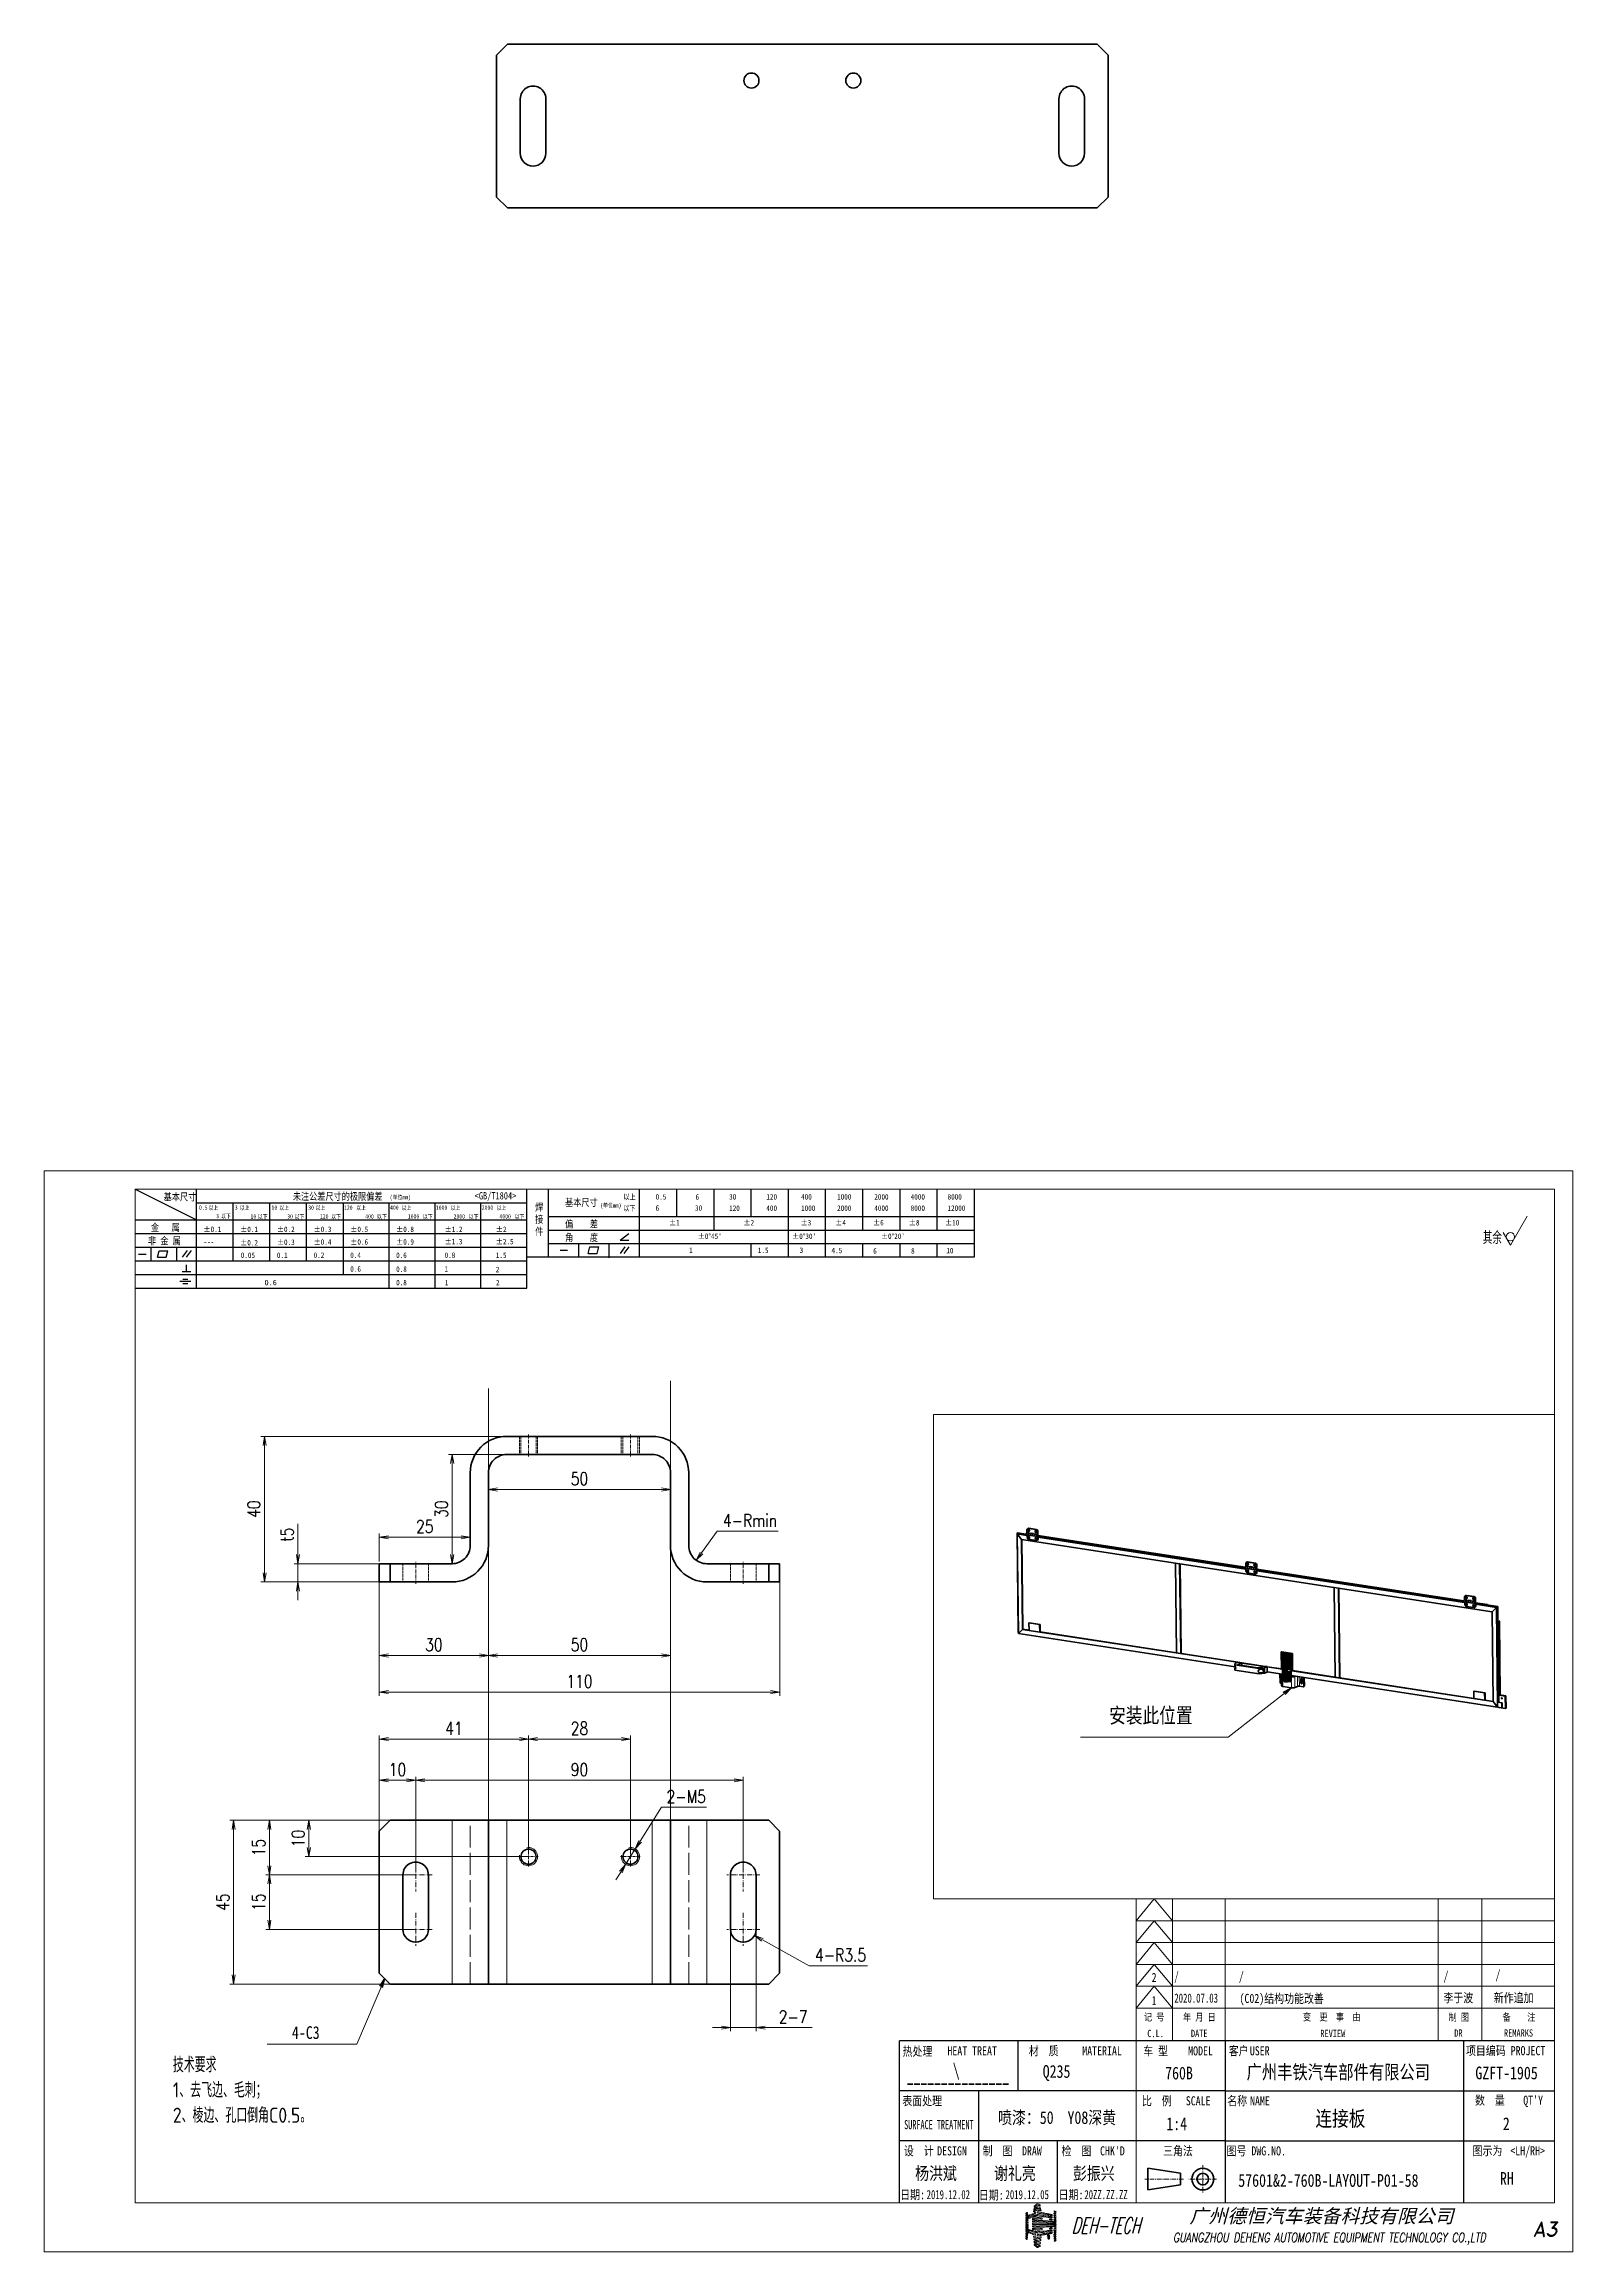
# Model space of a CAD drawing. Header units: millimetres. Extents: x 1333 to 129696, y -57210 to 105899.
# Drawn here: x 62269 to 62689, y 101056 to 101663 of the extents above; entities that cross this region are included whole.
import ezdxf
from ezdxf.enums import TextEntityAlignment as Align

# ---------------------------------------------------------------- set-up
doc = ezdxf.new("R2010")
doc.units = ezdxf.units.MM
doc.header["$LTSCALE"] = 0.5
for name, pattern in [('AM_ISO02W050x2', [3.75, 3, -0.75]), ('AM_ISO08W050x2', [9, 6, -0.75, 1.5, -0.75]), ('CENTER', [2, 1.25, -0.25, 0.25, -0.25]), ('DASHDOT', [18.5, 12, -3, 0.5, -3]), ('DASHED', [15, 12, -3]), ('DOT2', [0.125, 0, -0.125])]:
    doc.linetypes.add(name, pattern=pattern)
for name, color, linetype, lineweight in [('中心线', 2, 'AM_ISO08W050x2', 18), ('图框', 7, 'Continuous', 18), ('标注线', 3, 'Continuous', 18), ('热处理', 7, 'Continuous', 20), ('粗虚线', 6, 'AM_ISO02W050x2', 35)]:
    doc.layers.add(name, color=color, linetype=linetype, lineweight=lineweight)
for name, color, linetype in [('图\\M+19E79\\M+195B6\\M+18E9A', 7, 'Continuous'), ('图号', 7, 'Continuous'), ('图名', 7, 'Continuous'), ('数量', 7, 'Continuous'), ('材质', 7, 'Continuous'), ('表面处理', 7, 'Continuous'), ('车型', 7, 'Continuous')]:
    doc.layers.add(name, color=color, linetype=linetype)
doc.layers.add('打印', color=7, linetype='Continuous', lineweight=15, plot=False)
doc.layers.add('打印-禁用', color=7, linetype='Continuous', lineweight=15, plot=False)
doc.styles.add('DIM', font='romans.shx', dxfattribs={"width": 0.8, "bigfont": 'bigfont.shx'})
doc.styles.get("Standard").update_dxf_attribs({"font": 'simplex.shx'})
doc.styles.add('STYLE1', font='')
doc.styles.add('国标', font='simfang.ttf', dxfattribs={"width": 0.8})
doc.styles.add('机械长仿宋', font='gbenor.shx', dxfattribs={"height": 1, "bigfont": 'gbcbig.shx'})
doc.styles.add('标题\\M+18E9A', font='romand.shx', dxfattribs={"oblique": 10, "bigfont": 'bigfont.shx'})
doc.styles.get('STYLE1').set_extended_font_data('SimSun')
doc.dimstyles.new('DEH 1-1', dxfattribs={"dimtxt": 3.5, "dimasz": 2.5, "dimexe": 1, "dimexo": 0.625, "dimgap": 1.2, "dimtad": 1, "dimtoh": 1, "dimdsep": 46, "dimtxsty": 'DIM', "dimblk": 'OPEN', "dimcen": 0, "dimclrd": 8, "dimclre": 8, "dimclrt": 2, "dimazin": 2, "dimtfac": 0.5, "dimtmove": 0, "dimatfit": 3, "dimldrblk": 'OPEN', "dimfxl": 0, "dimtolj": 2, "dimlwd": 18, "dimlwe": 18, "dimarcsym": 0})
doc.dimstyles.new('DEH 1-1$0', dxfattribs={"dimtxt": 3.5, "dimasz": 2.5, "dimexe": 1, "dimexo": 0.625, "dimgap": 1.2, "dimtad": 1, "dimzin": 9, "dimdsep": 46, "dimtxsty": 'DIM', "dimblk": 'OPEN', "dimcen": 0, "dimclrd": 8, "dimclre": 8, "dimclrt": 2, "dimazin": 2, "dimtfac": 0.5, "dimtmove": 0, "dimatfit": 3, "dimldrblk": 'OPEN', "dimfxl": 0, "dimtolj": 2, "dimlwd": 18, "dimlwe": 18, "dimarcsym": 0})
doc.dimstyles.new('DEH 1-1$3', dxfattribs={"dimtxt": 3.5, "dimasz": 2.5, "dimexe": 1, "dimexo": 0.625, "dimgap": 1.2, "dimtad": 1, "dimtoh": 1, "dimdsep": 46, "dimtxsty": 'DIM', "dimblk": 'OPEN', "dimcen": 0, "dimclrd": 8, "dimclre": 8, "dimclrt": 2, "dimazin": 2, "dimtfac": 0.5, "dimtmove": 0, "dimatfit": 3, "dimldrblk": 'OPEN', "dimfxl": 0, "dimtolj": 2, "dimlwd": 18, "dimlwe": 18, "dimarcsym": 0})
doc.dimstyles.new('DEH 1-1$4', dxfattribs={"dimtxt": 3.5, "dimasz": 2.5, "dimexe": 1, "dimexo": 0.625, "dimgap": 1.2, "dimtad": 1, "dimtoh": 1, "dimdsep": 46, "dimtxsty": 'DIM', "dimblk": 'OPEN', "dimcen": 0, "dimclrd": 8, "dimclre": 8, "dimclrt": 2, "dimazin": 2, "dimtfac": 0.5, "dimtofl": 0, "dimtmove": 0, "dimatfit": 3, "dimldrblk": 'OPEN', "dimfxl": 0, "dimtolj": 2, "dimlwd": 18, "dimlwe": 18, "dimarcsym": 0})

msp = doc.modelspace()

# ---------------------------------------------------------------- texts
at = {"layer": '图\\M+19E79\\M+195B6\\M+18E9A', "color": 3, "style": '国标'}
for s, height, width, p in [('/', 2.5, 0.8, (62653.551, 101130.482)), ('/', 2.5, 0.8, (62667.846, 101130.853)), ('2', 2.5, 0.8, (62573.378, 101130.068)), ('/', 2.5, 0.705904, (62579.61, 101130.384)), ('/', 2.5, 0.8, (62597.346, 101130.384)), ('(C02)结构功能改善', 2.5, 0.8, (62597.518, 101124.299)), ('李于波', 2.5, 0.8, (62653.551, 101124.482)), ('新作追加', 2.5, 0.8, (62667.382, 101124.493)), ('1', 2.5, 0.8, (62573.367, 101123.708)), ('2020.07.03', 2.5, 0.705904, (62579.61, 101124.384)), ('广州丰铁汽车部件有限公司', 3.85, 0.8, (62599.446, 101103.392)), ('GZFT-1905', 3.5, 0.8, (62662.318, 101103.321)), ('1:4', 3.5, 0.8, (62577.401, 101089.345)), ('杨洪斌', 3.5, 0.8, (62508.399, 101075.728)), ('谢礼亮', 3.5, 0.8, (62530.079, 101075.728)), ('彭振兴', 3.5, 0.8, (62551.739, 101075.728)), ('2019.12.02', 2.5, 0.7, (62511.564, 101070.392)), ('2019.12.05', 2.5, 0.7, (62533.244, 101070.392)), ('20ZZ.ZZ.ZZ', 2.5, 0.7, (62554.904, 101070.392))]:
    msp.add_text(s, height=height, dxfattribs=dict(at, width=width)).set_placement(p)
at = {"layer": '图\\M+19E79\\M+195B6\\M+18E9A', "color": 3, "style": '国标', "width": 0.8}
msp.add_text('RH', height=3.5, dxfattribs=at).set_placement((62670.972, 101074.328), align=Align.CENTER)
at = {"layer": '图号', "color": 3, "style": '国标', "width": 0.8}
msp.add_text('57601&2-760B-LAYOUT-P01-58', height=3.5, dxfattribs=at).set_placement((62597.18, 101073.785))
at = {"layer": '图名', "color": 3, "style": '国标', "width": 0.8}
for s, p in [('安装此位置', (62573.171, 101201.215)), ('连接板', (62625.253, 101090.425))]:
    msp.add_text(s, height=4.2, dxfattribs=at).set_placement(p, align=Align.CENTER)
at = {"layer": '数量', "color": 3, "style": '国标', "width": 0.8}
msp.add_text('2', height=3.5, dxfattribs=at).set_placement((62670.819, 101089.36), align=Align.CENTER)
at = {"layer": '材质', "color": 3, "style": '国标', "width": 0.8}
for s, p in [('4-C3', (62340.982, 101114.418)), ('Q235', (62547.259, 101103.731))]:
    msp.add_text(s, height=3.5, dxfattribs=at).set_placement(p, align=Align.CENTER)
at = {"layer": '标注线', "color": 2, "insert": (62304.458, 101109.423), "char_height": 8.33333, "width": 171.70079, "attachment_point": 1, "style": '机械长仿宋'}
msp.add_mtext('{\\H0.5x;技术要求\\A2;\\P\\A0;1、去飞边、毛刺；\\P2、\\A2;棱边、\\A0;孔口倒角C0.5。}', dxfattribs=at)
at = {"layer": '热处理', "color": 3, "style": '国标', "width": 0.8}
msp.add_text('\\', height=3.5, dxfattribs=at).set_placement((62519.68, 101104.108), align=Align.CENTER)
at = {"layer": '表面处理', "color": 3, "style": '国标', "width": 0.8}
msp.add_text('喷漆：50  Y08深黄', height=3.5, dxfattribs=at).set_placement((62547.401, 101091.055), align=Align.CENTER)
at = {"layer": '车型', "color": 3, "style": '国标', "width": 0.8}
msp.add_text('760B', height=3.5, dxfattribs=at).set_placement((62580.895, 101103.292), align=Align.CENTER)

# ---------------------------------------------------------------- blocks, each defined once
blk = doc.blocks.new('GZDEH零件A3图框V01版')
at = {"lineweight": 5}
for p, q in [((3127.23, -1835.85), (3127.21, -1835.92)), ((3127.21, -1835.92), (3127.22, -1835.96)), ((3127.24, -1836.82), (3127.21, -1836.9)), ((3127.21, -1836.9), (3127.22, -1836.95)), ((3127.22, -1835.96), (3127.25, -1836.02)), ((3127.22, -1836.95), (3127.25, -1837.02)), ((3127.23, -1837.3), (3127.22, -1837.38)), ((3127.22, -1837.38), (3127.22, -1837.42)), ((3127.22, -1837.42), (3127.25, -1837.5)), ((3127.23, -1837.82), (3127.22, -1837.89)), ((3127.22, -1837.89), (3127.22, -1837.93)), ((3127.22, -1837.93), (3127.25, -1838)), ((3127.29, -1835.8), (3127.23, -1835.85)), ((3127.24, -1836.34), (3127.23, -1836.36)), ((3127.23, -1836.36), (3127.23, -1836.42)), ((3127.23, -1836.42), (3127.23, -1836.45)), ((3127.23, -1836.45), (3127.23, -1836.51)), ((3127.23, -1836.51), (3127.33, -1836.51)), ((3127.36, -1837.25), (3127.23, -1837.3)), ((3127.26, -1837.77), (3127.23, -1837.82)), ((3127.25, -1836.34), (3127.24, -1836.34)), ((3127.61, -1836.62), (3127.24, -1836.82)), ((3127.25, -1836.02), (3127.26, -1836.03)), ((3127.27, -1836.32), (3127.25, -1836.34)), ((3127.25, -1837.02), (3127.39, -1836.98)), ((3127.25, -1837.5), (3127.42, -1837.46)), ((3127.25, -1838), (3127.47, -1837.96)), ((3127.26, -1836.03), (3127.27, -1836.03)), ((3127.29, -1837.75), (3127.26, -1837.77)), ((3127.27, -1836.03), (3127.28, -1836.03)), ((3127.42, -1836.21), (3127.27, -1836.32)), ((3127.28, -1836.03), (3127.44, -1835.95)), ((3127.32, -1835.77), (3127.29, -1835.8)), ((3127.35, -1837.75), (3127.29, -1837.75)), ((3127.4, -1835.73), (3127.32, -1835.77)), ((3127.33, -1836.51), (3127.39, -1836.49)), ((3127.5, -1837.71), (3127.35, -1837.75)), ((3127.43, -1837.22), (3127.36, -1837.25)), ((3127.39, -1836.49), (3127.47, -1836.43)), ((3127.39, -1836.98), (3127.46, -1836.95)), ((3127.47, -1835.66), (3127.4, -1835.73)), ((3127.51, -1836.16), (3127.42, -1836.21)), ((3127.42, -1837.46), (3127.5, -1837.44)), ((3127.57, -1837.17), (3127.43, -1837.22)), ((3127.44, -1835.95), (3127.52, -1835.9)), ((3127.46, -1836.95), (3127.59, -1836.88)), ((3127.52, -1835.63), (3127.47, -1835.65)), ((3127.47, -1836.43), (3127.57, -1836.39)), ((3127.47, -1837.96), (3127.58, -1837.94)), ((3127.5, -1837.44), (3127.66, -1837.39)), ((3127.58, -1837.69), (3127.5, -1837.71)), ((3127.69, -1836.08), (3127.51, -1836.16)), ((3127.61, -1835.62), (3127.52, -1835.63)), ((3127.52, -1835.9), (3127.66, -1835.78)), ((3127.57, -1836.39), (3127.63, -1836.36)), ((3127.68, -1837.13), (3127.57, -1837.17)), ((3127.73, -1837.65), (3127.58, -1837.69)), ((3127.58, -1837.94), (3127.78, -1837.87)), ((3127.59, -1836.88), (3127.69, -1836.85)), ((3127.67, -1835.66), (3127.61, -1835.62)), ((3127.8, -1836.53), (3127.61, -1836.62)), ((3127.63, -1836.36), (3127.71, -1836.29)), ((3127.66, -1835.78), (3127.68, -1835.72)), ((3127.66, -1837.39), (3127.78, -1837.35)), ((3127.68, -1835.72), (3127.67, -1835.67)), ((3127.74, -1837.11), (3127.68, -1837.13)), ((3127.72, -1836.16), (3127.69, -1836.08)), ((3127.69, -1836.85), (3127.74, -1836.83)), ((3127.71, -1836.29), (3127.72, -1836.2)), ((3127.72, -1836.2), (3127.72, -1836.16)), ((3127.75, -1837.63), (3127.73, -1837.65)), ((3127.74, -1836.83), (3127.83, -1836.79)), ((3127.85, -1837.08), (3127.74, -1837.11)), ((3127.78, -1837.64), (3127.75, -1837.63)), ((3127.78, -1837.35), (3127.83, -1837.33)), ((3127.79, -1837.66), (3127.78, -1837.64)), ((3127.78, -1837.87), (3127.82, -1837.8)), ((3127.82, -1837.74), (3127.79, -1837.66)), ((3128.19, -1836.38), (3127.8, -1836.53)), ((3127.82, -1837.8), (3127.82, -1837.74)), ((3127.83, -1836.79), (3127.95, -1836.75)), ((3127.83, -1837.33), (3127.95, -1837.29)), ((3127.87, -1837.07), (3127.85, -1837.08)), ((3127.88, -1837.06), (3127.87, -1837.07)), ((3127.9, -1837.05), (3127.88, -1837.06)), ((3128.05, -1837), (3127.9, -1837.05)), ((3127.95, -1836.75), (3128.01, -1836.72)), ((3127.95, -1837.29), (3128.36, -1837.17)), ((3128.01, -1836.72), (3128.12, -1836.66)), ((3128.12, -1836.98), (3128.05, -1837)), ((3128.12, -1836.66), (3128.17, -1836.66)), ((3128.26, -1836.93), (3128.12, -1836.98)), ((3128.17, -1836.66), (3128.2, -1836.65)), ((3128.28, -1836.33), (3128.19, -1836.38)), ((3128.2, -1836.65), (3128.24, -1836.62)), ((3128.24, -1836.62), (3128.5, -1836.52)), ((3128.28, -1836.92), (3128.26, -1836.93)), ((3128.33, -1836.31), (3128.28, -1836.33)), ((3128.29, -1836.92), (3128.28, -1836.92)), ((3128.31, -1836.91), (3128.29, -1836.92)), ((3128.48, -1836.85), (3128.31, -1836.91)), ((3128.43, -1836.26), (3128.33, -1836.31)), ((3128.36, -1837.17), (3128.57, -1837.1)), ((3128.84, -1836.08), (3128.43, -1836.26)), ((3128.57, -1836.82), (3128.48, -1836.85)), ((3128.5, -1836.52), (3128.63, -1836.46)), ((3128.74, -1836.76), (3128.57, -1836.82)), ((3128.57, -1837.1), (3128.98, -1836.98)), ((3128.63, -1836.46), (3128.88, -1836.36)), ((3128.76, -1836.75), (3128.74, -1836.76)), ((3128.77, -1836.75), (3128.76, -1836.75)), ((3128.79, -1836.74), (3128.77, -1836.75)), ((3128.9, -1836.7), (3128.79, -1836.74)), ((3129.05, -1835.99), (3128.84, -1836.08)), ((3128.88, -1836.36), (3129.01, -1836.32)), ((3128.96, -1836.68), (3128.9, -1836.7)), ((3129.08, -1836.64), (3128.96, -1836.68)), ((3128.98, -1836.98), (3129.09, -1836.94)), ((3129.01, -1836.32), (3129.06, -1836.29)), ((3129.05, -1837.33), (3129.02, -1837.42)), ((3129.02, -1837.42), (3129.02, -1837.47)), ((3129.02, -1837.47), (3129.04, -1837.57)), ((3129.05, -1838), (3129.02, -1838.09)), ((3129.02, -1838.09), (3129.02, -1838.15)), ((3129.04, -1837.57), (3129.05, -1837.58)), ((3129.46, -1835.81), (3129.05, -1835.99)), ((3129.13, -1837.3), (3129.05, -1837.33)), ((3129.05, -1837.58), (3129.06, -1837.6)), ((3129.06, -1837.6), (3129.05, -1837.62)), ((3129.05, -1837.62), (3129.08, -1837.61)), ((3129.09, -1837.97), (3129.05, -1838)), ((3129.06, -1836.29), (3129.17, -1836.23)), ((3129.09, -1836.63), (3129.08, -1836.64)), ((3129.08, -1837.61), (3129.1, -1837.61)), ((3129.1, -1836.63), (3129.09, -1836.63)), ((3129.09, -1836.94), (3129.15, -1836.92)), ((3129.12, -1837.96), (3129.09, -1837.97)), ((3129.12, -1836.62), (3129.1, -1836.63)), ((3129.1, -1837.61), (3129.12, -1837.6)), ((3129.24, -1836.58), (3129.12, -1836.62)), ((3129.12, -1837.6), (3129.22, -1837.58)), ((3129.17, -1837.96), (3129.12, -1837.96)), ((3129.16, -1837.28), (3129.13, -1837.3)), ((3129.15, -1836.92), (3129.27, -1836.88)), ((3129.24, -1837.27), (3129.16, -1837.28)), ((3129.17, -1836.23), (3129.22, -1836.23)), ((3129.29, -1837.94), (3129.17, -1837.96)), ((3129.22, -1836.23), (3129.25, -1836.22)), ((3129.22, -1837.58), (3129.27, -1837.57)), ((3129.3, -1836.56), (3129.24, -1836.58)), ((3129.31, -1837.23), (3129.24, -1837.27)), ((3129.25, -1836.22), (3129.29, -1836.19)), ((3129.27, -1836.88), (3129.4, -1836.85)), ((3129.27, -1837.57), (3129.36, -1837.56)), ((3129.29, -1836.19), (3129.52, -1836.1)), ((3129.34, -1837.93), (3129.29, -1837.94)), ((3129.41, -1836.52), (3129.3, -1836.56)), ((3129.32, -1835.39), (3129.31, -1835.43)), ((3129.31, -1835.43), (3129.32, -1835.45)), ((3129.36, -1837.23), (3129.31, -1837.23)), ((3129.33, -1835.3), (3129.32, -1835.39)), ((3129.32, -1835.45), (3129.35, -1835.48)), ((3129.34, -1835.26), (3129.33, -1835.3)), ((3129.35, -1835.17), (3129.34, -1835.26)), ((3129.46, -1837.91), (3129.34, -1837.93)), ((3129.5, -1835.07), (3129.35, -1835.17)), ((3129.35, -1835.48), (3129.49, -1835.41)), ((3129.44, -1837.23), (3129.36, -1837.23)), ((3129.36, -1837.56), (3129.4, -1837.55)), ((3129.39, -1834.94), (3129.41, -1834.81)), ((3129.49, -1834.91), (3129.39, -1834.94)), ((3129.4, -1836.85), (3129.47, -1836.83)), ((3129.4, -1837.55), (3129.42, -1837.54)), ((3129.41, -1834.81), (3129.42, -1834.75)), ((3129.43, -1836.52), (3129.41, -1836.52)), ((3129.42, -1834.75), (3129.45, -1834.63)), ((3129.42, -1837.54), (3129.46, -1837.53)), ((3129.44, -1836.51), (3129.43, -1836.52)), ((3129.46, -1836.5), (3129.44, -1836.51)), ((3129.5, -1837.2), (3129.44, -1837.23)), ((3129.45, -1834.63), (3129.57, -1834.55)), ((3129.46, -1834.14), (3129.48, -1834.12)), ((3129.47, -1834.17), (3129.46, -1834.14)), ((3129.56, -1835.76), (3129.46, -1835.81)), ((3129.63, -1836.44), (3129.46, -1836.5)), ((3129.46, -1837.53), (3129.6, -1837.5)), ((3129.53, -1837.91), (3129.46, -1837.91)), ((3129.49, -1834.18), (3129.47, -1834.17)), ((3129.47, -1836.83), (3129.6, -1836.79)), ((3129.48, -1834.02), (3129.49, -1833.97)), ((3129.48, -1834.12), (3129.48, -1834.02)), ((3129.49, -1833.97), (3129.51, -1833.87)), ((3129.52, -1834.18), (3129.49, -1834.18)), ((3129.54, -1834.89), (3129.49, -1834.91)), ((3129.49, -1835.41), (3129.55, -1835.37)), ((3129.57, -1835.03), (3129.5, -1835.07)), ((3129.53, -1837.18), (3129.5, -1837.2)), ((3129.51, -1833.87), (3129.82, -1833.63)), ((3129.53, -1834.18), (3129.52, -1834.18)), ((3129.52, -1836.1), (3129.64, -1836.05)), ((3129.56, -1834.17), (3129.53, -1834.18)), ((3129.6, -1837.17), (3129.53, -1837.18)), ((3129.56, -1837.91), (3129.53, -1837.91)), ((3129.63, -1834.84), (3129.54, -1834.89)), ((3129.55, -1835.37), (3129.67, -1835.29)), ((3129.85, -1833.95), (3129.56, -1834.17)), ((3129.6, -1835.73), (3129.56, -1835.76)), ((3129.63, -1837.89), (3129.56, -1837.91)), ((3129.57, -1834.55), (3129.62, -1834.51)), ((3129.72, -1834.94), (3129.57, -1835.03)), ((3129.7, -1835.69), (3129.6, -1835.73)), ((3129.6, -1836.79), (3129.75, -1836.74)), ((3129.87, -1837.1), (3129.6, -1837.17)), ((3129.6, -1837.5), (3129.67, -1837.49)), ((3129.62, -1834.51), (3129.73, -1834.41)), ((3129.81, -1834.71), (3129.63, -1834.84)), ((3129.72, -1836.41), (3129.63, -1836.44)), ((3129.75, -1837.86), (3129.63, -1837.89)), ((3129.64, -1836.05), (3129.87, -1835.95)), ((3129.67, -1835.29), (3129.72, -1835.3)), ((3129.67, -1837.49), (3129.82, -1837.46)), ((3129.73, -1835.67), (3129.7, -1835.69)), ((3129.82, -1834.89), (3129.72, -1834.94)), ((3129.72, -1835.3), (3129.76, -1835.29)), ((3129.89, -1836.36), (3129.72, -1836.41)), ((3129.73, -1834.41), (3129.76, -1834.42)), ((3129.76, -1835.67), (3129.73, -1835.67)), ((3129.75, -1836.74), (3129.82, -1836.72)), ((3129.81, -1837.85), (3129.75, -1837.86)), ((3129.76, -1834.42), (3129.79, -1834.4)), ((3129.76, -1835.29), (3129.79, -1835.25)), ((3129.79, -1835.67), (3129.76, -1835.67)), ((3129.79, -1834.4), (3129.8, -1834.38)), ((3129.79, -1835.25), (3129.8, -1835.24)), ((3129.82, -1835.76), (3129.79, -1835.67)), ((3129.8, -1834.38), (3129.86, -1834.34)), ((3129.8, -1835.24), (3129.81, -1835.24)), ((3129.9, -1834.65), (3129.81, -1834.71)), ((3129.81, -1835.24), (3129.82, -1835.23)), ((3129.94, -1837.85), (3129.81, -1837.85)), ((3129.82, -1833.63), (3129.97, -1833.5)), ((3129.87, -1834.87), (3129.82, -1834.89)), ((3129.82, -1835.23), (3130.01, -1835.13)), ((3129.84, -1835.81), (3129.82, -1835.76)), ((3129.82, -1836.72), (3129.96, -1836.67)), ((3129.82, -1837.46), (3129.86, -1837.45)), ((3129.88, -1835.89), (3129.84, -1835.81)), ((3129.99, -1833.84), (3129.85, -1833.95)), ((3129.86, -1834.34), (3129.89, -1834.32)), ((3129.86, -1837.45), (3129.88, -1837.45)), ((3129.96, -1834.82), (3129.87, -1834.87)), ((3129.87, -1835.95), (3129.88, -1835.93)), ((3130.01, -1837.07), (3129.87, -1837.1)), ((3129.88, -1835.91), (3129.88, -1835.89)), ((3129.88, -1835.93), (3129.88, -1835.91)), ((3129.88, -1837.45), (3129.91, -1837.44)), ((3129.89, -1834.32), (3129.94, -1834.28)), ((3129.94, -1836.33), (3129.89, -1836.36)), ((3130.09, -1834.54), (3129.9, -1834.65)), ((3129.91, -1837.44), (3130.06, -1837.41)), ((3129.94, -1834.28), (3130.01, -1834.25)), ((3129.98, -1836.32), (3129.94, -1836.33)), ((3130.06, -1837.83), (3129.94, -1837.85)), ((3130.08, -1834.74), (3129.96, -1834.82)), ((3129.96, -1836.67), (3130.03, -1836.66)), ((3129.97, -1833.5), (3130.28, -1833.26)), ((3130.03, -1836.32), (3129.98, -1836.32)), ((3130.28, -1833.62), (3129.99, -1833.84)), ((3130.01, -1834.25), (3130.04, -1834.23)), ((3130.01, -1835.13), (3130.11, -1835.09)), ((3130.27, -1837), (3130.01, -1837.07)), ((3130.1, -1836.42), (3130.03, -1836.32)), ((3130.03, -1836.66), (3130.07, -1836.65)), ((3130.04, -1834.23), (3130.09, -1834.18)), ((3130.06, -1837.41), (3130.13, -1837.39)), ((3130.13, -1837.81), (3130.06, -1837.83)), ((3130.07, -1836.65), (3130.12, -1836.61)), ((3130.15, -1834.71), (3130.08, -1834.74)), ((3130.09, -1834.18), (3130.15, -1834.15)), ((3130.14, -1834.5), (3130.09, -1834.54)), ((3130.12, -1836.49), (3130.1, -1836.42)), ((3130.11, -1835.09), (3130.3, -1834.99)), ((3130.12, -1836.61), (3130.12, -1836.49)), ((3130.13, -1837.39), (3130.27, -1837.36)), ((3130.25, -1837.78), (3130.13, -1837.81)), ((3130.17, -1834.48), (3130.14, -1834.5)), ((3130.15, -1834.15), (3130.18, -1834.13)), ((3130.27, -1834.64), (3130.15, -1834.71)), ((3130.23, -1834.45), (3130.17, -1834.48)), ((3130.18, -1834.13), (3130.23, -1834.09)), ((3130.23, -1834.09), (3130.26, -1834.08)), ((3130.27, -1834.41), (3130.23, -1834.45)), ((3130.38, -1837.78), (3130.25, -1837.78)), ((3130.26, -1834.08), (3130.27, -1834.07)), ((3130.27, -1834.07), (3130.28, -1834.05)), ((3130.32, -1834.4), (3130.27, -1834.41)), ((3130.33, -1834.61), (3130.27, -1834.64)), ((3130.32, -1837), (3130.27, -1837)), ((3130.27, -1837.36), (3130.3, -1837.36)), ((3130.28, -1833.26), (3130.35, -1833.26)), ((3130.34, -1833.62), (3130.28, -1833.62)), ((3130.28, -1834.05), (3130.63, -1834.12)), ((3130.3, -1834.99), (3130.39, -1834.98)), ((3130.3, -1837.36), (3130.31, -1837.36)), ((3130.31, -1837.36), (3130.33, -1837.35)), ((3130.38, -1834.42), (3130.32, -1834.4)), ((3130.34, -1837), (3130.32, -1837)), ((3130.38, -1834.61), (3130.33, -1834.61)), ((3130.33, -1837.35), (3130.35, -1837.35)), ((3130.37, -1833.62), (3130.34, -1833.62)), ((3130.38, -1836.99), (3130.34, -1837)), ((3130.35, -1833.26), (3130.39, -1833.27)), ((3130.36, -1835.44), (3130.35, -1835.43)), ((3130.35, -1835.43), (3130.35, -1835.56)), ((3130.35, -1835.56), (3130.35, -1835.62)), ((3130.35, -1835.62), (3130.35, -1835.75)), ((3130.35, -1835.75), (3130.49, -1835.8)), ((3130.38, -1836.21), (3130.35, -1836.23)), ((3130.35, -1836.23), (3130.35, -1836.35)), ((3130.35, -1836.35), (3130.35, -1836.41)), ((3130.35, -1836.41), (3130.35, -1836.54)), ((3130.35, -1836.54), (3130.43, -1836.58)), ((3130.35, -1837.35), (3130.36, -1837.35)), ((3130.37, -1835.42), (3130.36, -1835.43)), ((3130.36, -1835.43), (3130.36, -1835.44)), ((3130.36, -1837.35), (3130.38, -1837.35)), ((3130.42, -1833.66), (3130.37, -1833.62)), ((3130.68, -1835.46), (3130.37, -1835.42)), ((3130.69, -1834.53), (3130.38, -1834.42)), ((3130.44, -1834.63), (3130.38, -1834.61)), ((3130.4, -1836.21), (3130.38, -1836.21)), ((3130.86, -1837.04), (3130.38, -1836.99)), ((3130.38, -1837.35), (3130.43, -1837.36)), ((3130.45, -1837.78), (3130.38, -1837.78)), ((3130.39, -1833.27), (3130.45, -1833.3)), ((3130.39, -1834.98), (3130.44, -1834.98)), ((3130.43, -1836.2), (3130.4, -1836.21)), ((3130.62, -1833.72), (3130.42, -1833.66)), ((3130.5, -1836.22), (3130.43, -1836.2)), ((3130.43, -1836.58), (3130.48, -1836.59)), ((3130.43, -1837.36), (3130.46, -1837.36)), ((3130.67, -1834.69), (3130.44, -1834.63)), ((3130.44, -1834.98), (3130.54, -1835)), ((3130.45, -1833.3), (3130.65, -1833.36)), ((3130.59, -1837.78), (3130.45, -1837.78)), ((3130.46, -1837.36), (3130.51, -1837.36)), ((3130.48, -1836.59), (3130.57, -1836.58)), ((3130.49, -1835.8), (3130.57, -1835.82)), ((3130.54, -1836.22), (3130.5, -1836.22)), ((3130.51, -1837.36), (3130.72, -1837.38)), ((3130.54, -1835), (3130.71, -1835.06)), ((3130.61, -1836.24), (3130.54, -1836.22)), ((3130.57, -1835.82), (3130.73, -1835.83)), ((3130.57, -1836.58), (3130.61, -1836.59)), ((3130.59, -1837.79), (3130.59, -1837.78)), ((3130.59, -1837.8), (3130.59, -1837.79)), ((3130.59, -1837.81), (3130.59, -1837.8)), ((3130.73, -1837.81), (3130.59, -1837.81)), ((3130.97, -1836.29), (3130.61, -1836.24)), ((3130.61, -1836.59), (3130.62, -1836.59)), ((3130.73, -1833.76), (3130.62, -1833.72)), ((3130.62, -1836.59), (3130.66, -1836.6)), ((3130.63, -1834.12), (3130.81, -1834.18)), ((3130.65, -1833.36), (3130.76, -1833.4)), ((3130.66, -1836.6), (3130.86, -1836.63)), ((3130.79, -1834.72), (3130.67, -1834.69)), ((3130.84, -1835.49), (3130.68, -1835.46)), ((3130.85, -1834.57), (3130.69, -1834.53)), ((3130.71, -1835.06), (3130.79, -1835.08)), ((3130.72, -1837.38), (3130.83, -1837.39)), ((3130.93, -1833.82), (3130.73, -1833.76)), ((3130.73, -1835.83), (3130.83, -1835.85)), ((3130.8, -1837.81), (3130.73, -1837.81)), ((3130.76, -1833.4), (3130.95, -1833.5)), ((3131.02, -1834.78), (3130.79, -1834.72)), ((3130.79, -1835.08), (3130.97, -1835.11)), ((3130.95, -1837.81), (3130.8, -1837.81)), ((3130.81, -1834.18), (3131.14, -1834.33)), ((3130.83, -1835.85), (3130.87, -1835.86)), ((3130.83, -1837.39), (3131.04, -1837.41)), ((3131.14, -1835.57), (3130.84, -1835.49)), ((3131.17, -1834.65), (3130.85, -1834.57)), ((3130.86, -1836.63), (3130.96, -1836.64)), ((3131.09, -1837.07), (3130.86, -1837.04)), ((3130.87, -1835.86), (3130.97, -1835.88)), ((3130.97, -1833.84), (3130.93, -1833.82)), ((3130.95, -1833.5), (3131, -1833.5)), ((3130.95, -1837.82), (3130.95, -1837.81)), ((3130.95, -1837.83), (3130.95, -1837.82)), ((3130.95, -1837.82), (3130.95, -1837.82)), ((3131.08, -1837.83), (3130.95, -1837.83)), ((3130.96, -1836.64), (3131.16, -1836.67)), ((3131, -1833.85), (3130.97, -1833.84)), ((3130.97, -1835.11), (3131.1, -1835.14)), ((3130.97, -1835.88), (3131.03, -1835.89)), ((3131.16, -1836.32), (3130.97, -1836.29)), ((3131, -1833.5), (3131.02, -1833.51)), ((3131.05, -1833.87), (3131, -1833.85)), ((3131.02, -1833.51), (3131.07, -1833.52)), ((3131.12, -1834.81), (3131.02, -1834.78)), ((3131.03, -1835.89), (3131.06, -1835.89)), ((3131.04, -1837.41), (3131.09, -1837.42)), ((3131.06, -1833.89), (3131.05, -1833.87)), ((3131.1, -1833.88), (3131.06, -1833.89)), ((3131.06, -1835.89), (3131.11, -1835.9)), ((3131.07, -1833.52), (3131.11, -1833.65)), ((3131.15, -1837.83), (3131.08, -1837.83)), ((3131.57, -1837.12), (3131.09, -1837.07)), ((3131.09, -1837.42), (3131.12, -1837.42)), ((3131.11, -1833.86), (3131.1, -1833.88)), ((3131.1, -1835.14), (3131.17, -1835.16)), ((3131.11, -1833.65), (3131.11, -1833.73)), ((3131.11, -1833.73), (3131.11, -1833.86)), ((3131.11, -1835.9), (3131.26, -1835.93)), ((3131.17, -1834.82), (3131.12, -1834.81)), ((3131.12, -1837.42), (3131.17, -1837.42)), ((3131.14, -1834.33), (3131.15, -1834.38)), ((3131.47, -1835.63), (3131.14, -1835.57)), ((3131.15, -1834.38), (3131.16, -1834.41)), ((3131.28, -1837.83), (3131.15, -1837.83)), ((3131.16, -1834.41), (3131.19, -1834.46)), ((3131.52, -1836.38), (3131.16, -1836.32)), ((3131.16, -1836.67), (3131.43, -1836.7)), ((3131.2, -1834.58), (3131.17, -1834.65)), ((3131.28, -1834.83), (3131.17, -1834.82)), ((3131.17, -1835.16), (3131.3, -1835.19)), ((3131.17, -1837.42), (3131.22, -1837.42)), ((3131.19, -1834.46), (3131.2, -1834.54)), ((3131.2, -1834.54), (3131.2, -1834.58)), ((3131.22, -1837.42), (3131.24, -1837.42)), ((3131.24, -1837.42), (3131.28, -1837.42)), ((3131.26, -1835.93), (3131.33, -1835.94)), ((3131.3, -1834.86), (3131.28, -1834.83)), ((3131.28, -1837.42), (3131.28, -1837.43)), ((3131.28, -1837.43), (3131.28, -1837.44)), ((3131.28, -1837.44), (3131.28, -1837.45)), ((3131.28, -1837.45), (3131.39, -1837.45)), ((3131.28, -1837.84), (3131.28, -1837.83)), ((3131.28, -1837.85), (3131.28, -1837.84)), ((3131.43, -1837.85), (3131.28, -1837.85)), ((3131.28, -1837.85), (3131.28, -1837.85)), ((3131.31, -1834.87), (3131.3, -1834.86)), ((3131.3, -1835.19), (3131.33, -1835.19)), ((3131.34, -1834.88), (3131.31, -1834.87)), ((3131.33, -1835.19), (3131.34, -1835.19)), ((3131.33, -1835.94), (3131.47, -1835.97)), ((3131.35, -1834.97), (3131.34, -1834.88)), ((3131.34, -1835.19), (3131.36, -1835.17)), ((3131.36, -1835.01), (3131.35, -1834.97)), ((3131.38, -1835.1), (3131.36, -1835.01)), ((3131.36, -1835.17), (3131.37, -1835.14)), ((3131.37, -1835.13), (3131.38, -1835.1)), ((3131.37, -1835.14), (3131.37, -1835.13)), ((3131.39, -1837.45), (3131.44, -1837.45)), ((3131.43, -1836.7), (3131.56, -1836.72)), ((3131.51, -1837.85), (3131.43, -1837.85)), ((3131.44, -1837.45), (3131.54, -1837.45)), ((3131.64, -1835.67), (3131.47, -1835.63)), ((3131.47, -1835.97), (3131.53, -1835.98)), ((3131.66, -1837.85), (3131.51, -1837.85)), ((3131.69, -1836.41), (3131.52, -1836.38)), ((3131.53, -1835.98), (3131.56, -1835.99)), ((3131.54, -1837.45), (3131.56, -1837.48)), ((3131.56, -1835.99), (3131.62, -1836)), ((3131.56, -1836.72), (3131.83, -1836.76)), ((3131.56, -1837.48), (3131.61, -1837.49)), ((3131.6, -1837.12), (3131.57, -1837.12)), ((3131.61, -1837.12), (3131.6, -1837.12)), ((3131.64, -1837.14), (3131.61, -1837.12)), ((3131.61, -1837.49), (3131.64, -1837.46)), ((3131.62, -1836), (3131.71, -1836.02)), ((3131.98, -1835.73), (3131.64, -1835.67)), ((3131.64, -1837.15), (3131.64, -1837.14)), ((3131.65, -1837.16), (3131.64, -1837.15)), ((3131.64, -1837.46), (3131.65, -1837.45)), ((3131.66, -1837.16), (3131.65, -1837.16)), ((3131.65, -1837.45), (3131.65, -1837.45)), ((3131.65, -1837.45), (3131.66, -1837.45)), ((3131.66, -1837.27), (3131.66, -1837.16)), ((3131.66, -1837.33), (3131.66, -1837.27)), ((3131.66, -1837.45), (3131.66, -1837.33)), ((3131.66, -1837.86), (3131.66, -1837.85)), ((3131.66, -1837.87), (3131.66, -1837.86)), ((3131.66, -1837.88), (3131.66, -1837.87)), ((3131.8, -1837.88), (3131.66, -1837.88)), ((3131.78, -1836.42), (3131.69, -1836.41)), ((3131.71, -1836.02), (3131.76, -1836.03)), ((3131.76, -1836.03), (3131.86, -1836.05)), ((3131.95, -1836.45), (3131.78, -1836.42)), ((3131.87, -1837.88), (3131.8, -1837.88)), ((3131.83, -1836.76), (3131.98, -1836.79)), ((3131.86, -1836.05), (3131.91, -1836.05)), ((3132, -1837.88), (3131.87, -1837.88)), ((3131.91, -1836.05), (3131.94, -1836.06)), ((3131.94, -1836.06), (3132, -1836.07)), ((3132.02, -1836.46), (3131.95, -1836.45)), ((3132.01, -1835.74), (3131.98, -1835.73)), ((3131.98, -1836.79), (3132.05, -1836.8)), ((3132, -1836.07), (3132.1, -1836.09)), ((3132, -1837.89), (3132, -1837.88)), ((3132, -1837.9), (3132, -1837.89)), ((3132, -1837.89), (3132, -1837.89)), ((3132.14, -1837.9), (3132, -1837.9)), ((3132.03, -1835.75), (3132.01, -1835.74)), ((3132.05, -1836.47), (3132.02, -1836.46)), ((3132.07, -1835.76), (3132.03, -1835.75)), ((3132.12, -1836.48), (3132.05, -1836.47)), ((3132.05, -1836.8), (3132.19, -1836.81)), ((3132.17, -1835.78), (3132.07, -1835.76)), ((3132.1, -1836.09), (3132.14, -1836.1)), ((3132.41, -1836.52), (3132.12, -1836.48)), ((3132.14, -1836.1), (3132.24, -1836.12)), ((3132.22, -1837.9), (3132.14, -1837.9)), ((3132.22, -1835.79), (3132.17, -1835.78)), ((3132.19, -1836.81), (3132.66, -1836.88)), ((3132.31, -1835.81), (3132.22, -1835.79)), ((3132.36, -1837.9), (3132.22, -1837.9)), ((3132.24, -1836.12), (3132.56, -1836.18)), ((3132.35, -1835.82), (3132.31, -1835.81)), ((3132.37, -1835.82), (3132.35, -1835.82)), ((3132.36, -1837.91), (3132.36, -1837.9)), ((3132.36, -1837.92), (3132.36, -1837.91)), ((3132.36, -1837.93), (3132.36, -1837.92)), ((3132.49, -1837.93), (3132.36, -1837.93)), ((3132.41, -1835.83), (3132.37, -1835.82)), ((3132.65, -1835.88), (3132.41, -1835.83)), ((3132.55, -1836.55), (3132.41, -1836.52)), ((3132.56, -1837.93), (3132.49, -1837.93)), ((3132.84, -1836.6), (3132.55, -1836.55)), ((3132.56, -1836.18), (3132.71, -1836.2)), ((3132.69, -1837.93), (3132.56, -1837.93)), ((3132.77, -1835.9), (3132.65, -1835.88)), ((3132.66, -1836.88), (3132.9, -1836.91)), ((3132.69, -1837.94), (3132.69, -1837.93)), ((3132.69, -1837.95), (3132.69, -1837.94)), ((3132.69, -1837.94), (3132.69, -1837.94)), ((3132.82, -1837.95), (3132.69, -1837.95)), ((3132.71, -1836.2), (3133.03, -1836.26)), ((3133.01, -1835.95), (3132.77, -1835.9)), ((3132.88, -1837.95), (3132.82, -1837.95)), ((3132.91, -1836.61), (3132.84, -1836.6)), ((3133.01, -1837.95), (3132.88, -1837.95)), ((3132.9, -1836.91), (3133.37, -1836.98)), ((3132.94, -1836.61), (3132.91, -1836.61)), ((3133.01, -1836.62), (3132.94, -1836.61)), ((3133.04, -1835.96), (3133.01, -1835.95)), ((3133.12, -1836.64), (3133.01, -1836.62)), ((3133.01, -1837.96), (3133.01, -1837.95)), ((3133.01, -1837.97), (3133.01, -1837.96)), ((3133.15, -1837.97), (3133.01, -1837.97)), ((3133.01, -1837.97), (3133.01, -1837.97)), ((3133.03, -1836.26), (3133.13, -1836.28)), ((3133.06, -1835.96), (3133.04, -1835.96)), ((3133.1, -1835.97), (3133.06, -1835.96)), ((3133.25, -1836), (3133.1, -1835.97)), ((3133.18, -1836.65), (3133.12, -1836.64)), ((3133.13, -1836.28), (3133.17, -1836.29)), ((3133.22, -1837.97), (3133.15, -1837.97)), ((3133.17, -1836.29), (3133.27, -1836.31)), ((3133.29, -1836.67), (3133.18, -1836.65)), ((3133.37, -1837.97), (3133.22, -1837.97)), ((3133.32, -1836.02), (3133.25, -1836)), ((3133.27, -1836.31), (3133.33, -1836.3)), ((3133.36, -1836.68), (3133.29, -1836.67)), ((3133.46, -1836.05), (3133.32, -1836.02)), ((3133.33, -1836.3), (3133.36, -1836.31)), ((3133.36, -1836.31), (3133.41, -1836.34)), ((3133.39, -1836.68), (3133.36, -1836.68)), ((3133.37, -1836.98), (3133.4, -1836.98)), ((3133.42, -1838), (3133.37, -1837.97)), ((3133.45, -1836.68), (3133.39, -1836.68)), ((3133.4, -1836.98), (3133.42, -1836.99)), ((3133.41, -1836.34), (3133.45, -1836.35)), ((3133.42, -1836.99), (3133.45, -1836.99)), ((3133.45, -1838.01), (3133.42, -1838)), ((3133.45, -1836.35), (3133.48, -1836.35)), ((3133.47, -1836.7), (3133.45, -1836.68)), ((3133.45, -1836.99), (3133.48, -1836.99)), ((3133.51, -1838.02), (3133.45, -1838.01)), ((3133.48, -1836.06), (3133.46, -1836.05)), ((3133.49, -1836.72), (3133.47, -1836.7)), ((3133.49, -1836.07), (3133.48, -1836.06)), ((3133.48, -1836.35), (3133.51, -1836.32)), ((3133.48, -1836.99), (3133.49, -1836.98)), ((3133.51, -1836.09), (3133.49, -1836.07)), ((3133.51, -1836.74), (3133.49, -1836.72)), ((3133.49, -1836.98), (3133.51, -1836.97)), ((3133.51, -1836.18), (3133.51, -1836.09)), ((3133.51, -1836.23), (3133.51, -1836.18)), ((3133.51, -1836.32), (3133.51, -1836.23)), ((3133.51, -1836.83), (3133.51, -1836.74)), ((3133.51, -1836.88), (3133.51, -1836.83)), ((3133.51, -1836.97), (3133.51, -1836.88)), ((3133.51, -1838.12), (3133.51, -1838.02)), ((3133.51, -1838.17), (3133.51, -1838.12)), ((3133.74, -1836.13), (3133.73, -1836.13)), ((3133.73, -1836.13), (3133.73, -1836.23)), ((3133.73, -1836.23), (3133.73, -1836.27)), ((3133.73, -1836.27), (3133.73, -1836.37)), ((3133.73, -1836.37), (3133.75, -1836.39)), ((3133.74, -1836.78), (3133.73, -1836.78)), ((3133.73, -1836.78), (3133.73, -1836.87)), ((3133.73, -1836.87), (3133.73, -1836.92)), ((3133.73, -1836.92), (3133.73, -1837.02)), ((3133.73, -1837.02), (3133.79, -1837.04)), ((3133.74, -1837.4), (3133.73, -1837.4)), ((3133.73, -1837.4), (3133.73, -1837.5)), ((3133.73, -1837.5), (3133.73, -1837.54)), ((3133.73, -1837.54), (3133.73, -1837.64)), ((3133.73, -1837.64), (3133.74, -1837.64)), ((3133.8, -1838.03), (3133.73, -1838.05)), ((3133.73, -1838.05), (3133.73, -1838.14)), ((3133.75, -1836.12), (3133.74, -1836.13)), ((3133.75, -1836.76), (3133.74, -1836.77)), ((3133.74, -1836.77), (3133.74, -1836.78)), ((3133.75, -1837.39), (3133.74, -1837.4)), ((3133.74, -1837.4), (3133.74, -1837.4)), ((3133.74, -1837.64), (3133.75, -1837.65)), ((3133.9, -1836.13), (3133.75, -1836.11)), ((3133.75, -1836.11), (3133.75, -1836.12)), ((3133.75, -1836.39), (3133.77, -1836.4)), ((3133.86, -1836.75), (3133.75, -1836.76)), ((3133.77, -1837.37), (3133.75, -1837.39)), ((3133.75, -1837.65), (3133.75, -1837.66)), ((3133.75, -1837.66), (3133.79, -1837.67)), ((3133.77, -1836.4), (3133.8, -1836.4)), ((3133.8, -1837.37), (3133.77, -1837.37)), ((3133.79, -1837.04), (3133.82, -1837.05)), ((3133.79, -1837.67), (3133.81, -1837.67)), ((3133.8, -1836.4), (3133.89, -1836.42)), ((3133.82, -1837.39), (3133.8, -1837.37)), ((3133.84, -1838.02), (3133.8, -1838.03)), ((3133.81, -1837.67), (3133.85, -1837.68)), ((3133.82, -1837.05), (3133.89, -1837.05)), ((3133.99, -1837.41), (3133.82, -1837.39)), ((3133.92, -1838.02), (3133.84, -1838.02)), ((3133.85, -1837.68), (3134.04, -1837.69)), ((3133.93, -1836.76), (3133.86, -1836.75)), ((3133.89, -1836.42), (3133.94, -1836.43)), ((3133.89, -1837.05), (3134.03, -1837.07)), ((3133.98, -1836.15), (3133.9, -1836.13)), ((3134.12, -1838.04), (3133.92, -1838.02)), ((3134.04, -1836.79), (3133.93, -1836.76)), ((3133.94, -1836.43), (3134.04, -1836.45)), ((3134.13, -1836.19), (3133.98, -1836.15)), ((3134.08, -1837.42), (3133.99, -1837.41)), ((3134.03, -1837.07), (3134.09, -1837.08)), ((3134.04, -1836.45), (3134.09, -1836.46)), ((3134.15, -1836.81), (3134.04, -1836.79)), ((3134.04, -1837.69), (3134.13, -1837.7)), ((3134.25, -1837.44), (3134.08, -1837.42)), ((3134.09, -1836.46), (3134.12, -1836.47)), ((3134.09, -1837.08), (3134.23, -1837.1)), ((3134.12, -1836.47), (3134.18, -1836.48)), ((3134.22, -1838.04), (3134.12, -1838.04)), ((3134.23, -1836.21), (3134.13, -1836.19)), ((3134.13, -1837.7), (3134.32, -1837.72)), ((3134.21, -1836.82), (3134.15, -1836.81)), ((3134.18, -1836.48), (3134.25, -1836.49)), ((3134.32, -1836.84), (3134.21, -1836.82)), ((3134.42, -1838.06), (3134.22, -1838.04)), ((3134.28, -1836.22), (3134.23, -1836.21)), ((3134.23, -1837.1), (3134.26, -1837.1)), ((3134.25, -1836.49), (3134.29, -1836.5)), ((3134.31, -1837.44), (3134.25, -1837.44)), ((3134.26, -1837.1), (3134.28, -1837.11)), ((3134.37, -1836.24), (3134.28, -1836.22)), ((3134.28, -1837.11), (3134.31, -1837.11)), ((3134.29, -1836.5), (3134.36, -1836.51)), ((3134.31, -1837.11), (3134.37, -1837.12)), ((3134.34, -1837.45), (3134.31, -1837.44)), ((3134.37, -1836.84), (3134.32, -1836.84)), ((3134.32, -1837.72), (3134.37, -1837.73)), ((3134.4, -1837.45), (3134.34, -1837.45)), ((3134.36, -1836.51), (3134.38, -1836.52)), ((3134.4, -1836.24), (3134.37, -1836.24)), ((3134.39, -1836.85), (3134.37, -1836.84)), ((3134.37, -1837.12), (3134.4, -1837.11)), ((3134.37, -1837.73), (3134.4, -1837.73)), ((3134.38, -1836.52), (3134.4, -1836.52)), ((3134.42, -1836.87), (3134.39, -1836.85)), ((3134.41, -1836.24), (3134.4, -1836.24)), ((3134.4, -1836.52), (3134.42, -1836.52)), ((3134.4, -1837.11), (3134.44, -1837.09)), ((3134.43, -1837.48), (3134.4, -1837.45)), ((3134.4, -1837.72), (3134.42, -1837.7)), ((3134.41, -1837.74), (3134.4, -1837.72)), ((3134.4, -1837.73), (3134.44, -1837.74)), ((3134.43, -1836.25), (3134.41, -1836.24)), ((3134.43, -1837.75), (3134.41, -1837.74)), ((3134.42, -1836.26), (3134.43, -1836.25)), ((3134.42, -1836.29), (3134.42, -1836.26)), ((3134.43, -1836.3), (3134.42, -1836.29)), ((3134.42, -1836.52), (3134.45, -1836.44)), ((3134.45, -1836.96), (3134.42, -1836.87)), ((3134.42, -1837.7), (3134.43, -1837.69)), ((3134.78, -1838.08), (3134.42, -1838.06)), ((3134.45, -1836.39), (3134.43, -1836.3)), ((3134.44, -1837.52), (3134.43, -1837.48)), ((3134.43, -1837.57), (3134.44, -1837.52)), ((3134.43, -1837.61), (3134.43, -1837.57)), ((3134.43, -1837.63), (3134.43, -1837.61)), ((3134.44, -1837.68), (3134.43, -1837.63)), ((3134.43, -1837.69), (3134.44, -1837.68)), ((3134.44, -1837.74), (3134.43, -1837.75)), ((3134.44, -1837.09), (3134.45, -1837)), ((3134.45, -1836.44), (3134.45, -1836.39)), ((3134.45, -1837), (3134.45, -1836.96)), ((3134.96, -1838.09), (3134.78, -1838.08)), ((3134.92, -1835.79), (3134.89, -1835.87)), ((3134.89, -1835.87), (3134.89, -1835.93)), ((3134.89, -1835.93), (3134.91, -1836.01)), ((3134.91, -1836.01), (3135.1, -1836.08)), ((3134.98, -1835.79), (3134.92, -1835.79)), ((3134.95, -1836.39), (3134.93, -1836.49)), ((3134.93, -1836.49), (3134.94, -1836.54)), ((3134.95, -1836.97), (3134.93, -1837.06)), ((3134.93, -1837.06), (3134.94, -1837.12)), ((3134.97, -1837.53), (3134.93, -1837.61)), ((3134.93, -1837.61), (3134.93, -1837.67)), ((3134.93, -1837.67), (3134.96, -1837.76)), ((3134.94, -1836.54), (3134.97, -1836.63)), ((3134.94, -1837.12), (3134.97, -1837.21)), ((3135, -1835.23), (3134.95, -1835.31)), ((3134.95, -1835.31), (3134.95, -1835.37)), ((3134.95, -1835.37), (3134.98, -1835.46)), ((3134.99, -1836.36), (3134.95, -1836.39)), ((3134.99, -1836.94), (3134.95, -1836.97)), ((3134.96, -1837.76), (3135, -1837.77)), ((3135.32, -1838.12), (3134.96, -1838.09)), ((3134.97, -1836.63), (3135.07, -1836.64)), ((3134.97, -1837.21), (3135.09, -1837.21)), ((3135.16, -1837.53), (3134.97, -1837.53)), ((3134.98, -1835.46), (3135.12, -1835.5)), ((3135.01, -1835.79), (3134.98, -1835.79)), ((3135.02, -1836.36), (3134.99, -1836.36)), ((3135.02, -1836.94), (3134.99, -1836.94)), ((3135.18, -1835.25), (3135, -1835.23)), ((3135, -1837.77), (3135.03, -1837.78)), ((3135.07, -1835.81), (3135.01, -1835.79)), ((3135.07, -1836.38), (3135.02, -1836.36)), ((3135.07, -1836.96), (3135.02, -1836.94)), ((3135.03, -1837.78), (3135.07, -1837.81)), ((3135.18, -1835.83), (3135.07, -1835.81)), ((3135.16, -1836.4), (3135.07, -1836.38)), ((3135.07, -1836.64), (3135.12, -1836.65)), ((3135.18, -1836.98), (3135.07, -1836.96)), ((3135.07, -1837.81), (3135.17, -1837.81)), ((3135.09, -1837.21), (3135.15, -1837.22)), ((3135.1, -1836.08), (3135.19, -1836.1)), ((3135.12, -1835.5), (3135.18, -1835.52)), ((3135.12, -1836.65), (3135.21, -1836.67)), ((3135.15, -1837.22), (3135.26, -1837.26)), ((3135.21, -1836.41), (3135.16, -1836.4)), ((3135.26, -1837.54), (3135.16, -1837.53)), ((3135.17, -1837.81), (3135.23, -1837.81)), ((3135.28, -1835.28), (3135.18, -1835.25)), ((3135.18, -1835.52), (3135.31, -1835.58)), ((3135.24, -1835.85), (3135.18, -1835.83)), ((3135.24, -1836.98), (3135.18, -1836.98)), ((3135.19, -1836.1), (3135.38, -1836.15)), ((3135.31, -1836.43), (3135.21, -1836.41)), ((3135.21, -1836.67), (3135.28, -1836.68)), ((3135.23, -1837.81), (3135.33, -1837.81)), ((3135.36, -1835.88), (3135.24, -1835.85)), ((3135.36, -1837), (3135.24, -1836.98)), ((3135.26, -1837.26), (3135.35, -1837.26)), ((3135.45, -1837.57), (3135.26, -1837.54)), ((3135.45, -1835.35), (3135.28, -1835.28)), ((3135.28, -1836.68), (3135.32, -1836.69)), ((3135.31, -1835.58), (3135.34, -1835.56)), ((3135.36, -1836.44), (3135.31, -1836.43)), ((3135.32, -1836.69), (3135.39, -1836.7)), ((3135.36, -1838.12), (3135.32, -1838.12)), ((3135.33, -1837.81), (3135.33, -1837.82)), ((3135.33, -1837.82), (3135.33, -1837.82)), ((3135.33, -1837.82), (3135.33, -1837.83)), ((3135.33, -1837.83), (3135.39, -1837.84)), ((3135.34, -1835.56), (3135.38, -1835.57)), ((3135.35, -1837.26), (3135.39, -1837.26)), ((3135.4, -1835.89), (3135.36, -1835.88)), ((3135.39, -1836.45), (3135.36, -1836.44)), ((3135.39, -1837.01), (3135.36, -1837)), ((3135.38, -1838.12), (3135.36, -1838.12)), ((3135.38, -1835.57), (3135.4, -1835.6)), ((3135.38, -1836.15), (3135.42, -1836.16)), ((3135.43, -1838.12), (3135.38, -1838.12)), ((3135.45, -1836.46), (3135.39, -1836.45)), ((3135.39, -1836.7), (3135.43, -1836.7)), ((3135.41, -1837.01), (3135.39, -1837.01)), ((3135.39, -1837.26), (3135.48, -1837.26)), ((3135.39, -1837.84), (3135.42, -1837.83)), ((3135.4, -1835.6), (3135.43, -1835.61)), ((3135.43, -1835.9), (3135.4, -1835.89)), ((3135.45, -1837.02), (3135.41, -1837.01)), ((3135.42, -1836.16), (3135.44, -1836.15)), ((3135.42, -1837.83), (3135.48, -1837.81)), ((3135.43, -1835.61), (3135.45, -1835.6)), ((3135.48, -1835.91), (3135.43, -1835.9)), ((3135.43, -1836.7), (3135.44, -1836.69)), ((3135.43, -1838.14), (3135.43, -1838.12)), ((3135.44, -1836.15), (3135.48, -1836.13)), ((3135.44, -1836.69), (3135.48, -1836.68)), ((3135.49, -1835.43), (3135.45, -1835.35)), ((3135.45, -1835.6), (3135.48, -1835.58)), ((3135.48, -1836.55), (3135.45, -1836.46)), ((3135.48, -1837.11), (3135.45, -1837.02)), ((3135.48, -1837.66), (3135.45, -1837.57)), ((3135.48, -1835.58), (3135.49, -1835.49)), ((3135.48, -1836), (3135.48, -1835.91)), ((3135.48, -1836.04), (3135.48, -1836)), ((3135.48, -1836.13), (3135.48, -1836.04)), ((3135.49, -1836.59), (3135.48, -1836.55)), ((3135.48, -1836.68), (3135.49, -1836.59)), ((3135.49, -1837.16), (3135.48, -1837.11)), ((3135.48, -1837.26), (3135.49, -1837.16)), ((3135.49, -1837.71), (3135.48, -1837.66)), ((3135.48, -1837.81), (3135.49, -1837.71)), ((3135.49, -1835.49), (3135.49, -1835.43)), ((3127.22, -1838.33), (3127.21, -1838.38)), ((3127.21, -1838.38), (3127.24, -1838.45)), ((3127.22, -1838.82), (3127.21, -1838.87)), ((3127.21, -1838.87), (3127.24, -1838.93)), ((3127.22, -1839.31), (3127.21, -1839.37)), ((3127.21, -1839.37), (3127.24, -1839.44)), ((3127.23, -1840.71), (3127.21, -1840.79)), ((3127.21, -1840.79), (3127.22, -1840.84)), ((3127.22, -1841.26), (3127.21, -1841.31)), ((3127.21, -1841.31), (3127.24, -1841.38)), ((3127.22, -1842.24), (3127.21, -1842.29)), ((3127.21, -1842.29), (3127.24, -1842.36)), ((3127.25, -1838.26), (3127.22, -1838.33)), ((3127.25, -1838.75), (3127.22, -1838.82)), ((3127.25, -1839.25), (3127.22, -1839.31)), ((3127.23, -1839.75), (3127.22, -1839.82)), ((3127.22, -1839.82), (3127.22, -1839.87)), ((3127.22, -1839.87), (3127.25, -1839.94)), ((3127.23, -1840.23), (3127.22, -1840.3)), ((3127.22, -1840.3), (3127.22, -1840.34)), ((3127.22, -1840.34), (3127.25, -1840.41)), ((3127.22, -1840.84), (3127.25, -1840.91)), ((3127.25, -1841.2), (3127.22, -1841.26)), ((3127.23, -1841.69), (3127.22, -1841.76)), ((3127.22, -1841.76), (3127.22, -1841.8)), ((3127.22, -1841.8), (3127.25, -1841.87)), ((3127.25, -1842.17), (3127.22, -1842.24)), ((3127.23, -1842.67), (3127.22, -1842.74)), ((3127.22, -1842.74), (3127.22, -1842.79)), ((3127.22, -1842.79), (3127.25, -1842.85)), ((3127.28, -1839.72), (3127.23, -1839.75)), ((3127.25, -1840.24), (3127.23, -1840.23)), ((3127.27, -1840.7), (3127.23, -1840.71)), ((3127.26, -1841.69), (3127.23, -1841.69)), ((3127.25, -1842.67), (3127.23, -1842.67)), ((3127.24, -1838.45), (3127.25, -1838.46)), ((3127.24, -1838.93), (3127.25, -1838.94)), ((3127.24, -1839.44), (3127.33, -1839.46)), ((3127.24, -1841.38), (3127.26, -1841.39)), ((3127.24, -1842.36), (3127.29, -1842.39)), ((3127.34, -1838.25), (3127.25, -1838.26)), ((3127.25, -1838.46), (3127.26, -1838.47)), ((3127.25, -1838.48), (3127.48, -1838.47)), ((3127.26, -1838.47), (3127.25, -1838.48)), ((3127.41, -1838.74), (3127.25, -1838.75)), ((3127.25, -1838.94), (3127.26, -1838.95)), ((3127.26, -1838.95), (3127.25, -1838.96)), ((3127.25, -1838.96), (3127.47, -1838.96)), ((3127.47, -1839.25), (3127.25, -1839.25)), ((3127.25, -1839.94), (3127.38, -1839.97)), ((3127.27, -1840.23), (3127.25, -1840.24)), ((3127.25, -1840.41), (3127.39, -1840.46)), ((3127.25, -1840.91), (3127.45, -1840.98)), ((3127.43, -1841.25), (3127.25, -1841.2)), ((3127.25, -1841.87), (3127.39, -1841.98)), ((3127.4, -1842.24), (3127.25, -1842.17)), ((3127.26, -1842.66), (3127.25, -1842.67)), ((3127.25, -1842.85), (3127.36, -1842.94)), ((3127.26, -1841.39), (3127.26, -1841.4)), ((3127.26, -1841.4), (3127.28, -1841.41)), ((3127.27, -1841.69), (3127.26, -1841.69)), ((3127.27, -1842.65), (3127.26, -1842.66)), ((3127.28, -1840.22), (3127.27, -1840.23)), ((3127.29, -1840.71), (3127.27, -1840.7)), ((3127.3, -1841.69), (3127.27, -1841.69)), ((3127.39, -1842.74), (3127.27, -1842.65)), ((3127.32, -1839.72), (3127.28, -1839.72)), ((3127.41, -1840.24), (3127.28, -1840.22)), ((3127.28, -1841.41), (3127.41, -1841.48)), ((3127.33, -1840.72), (3127.29, -1840.71)), ((3127.29, -1842.39), (3127.31, -1842.41)), ((3127.46, -1841.76), (3127.3, -1841.69)), ((3127.31, -1842.41), (3127.35, -1842.46)), ((3127.37, -1839.74), (3127.32, -1839.72)), ((3127.33, -1839.46), (3127.38, -1839.46)), ((3127.81, -1840.88), (3127.33, -1840.72)), ((3127.38, -1838.24), (3127.34, -1838.25)), ((3127.35, -1842.46), (3127.38, -1842.45)), ((3127.36, -1842.94), (3127.42, -1842.99)), ((3127.51, -1839.76), (3127.37, -1839.74)), ((3127.47, -1838.23), (3127.38, -1838.24)), ((3127.38, -1839.46), (3127.47, -1839.48)), ((3127.38, -1839.97), (3127.44, -1839.98)), ((3127.38, -1842.45), (3127.41, -1842.46)), ((3127.39, -1840.46), (3127.46, -1840.49)), ((3127.39, -1841.98), (3127.46, -1842.02)), ((3127.45, -1842.78), (3127.39, -1842.74)), ((3127.47, -1842.28), (3127.4, -1842.24)), ((3127.49, -1838.73), (3127.41, -1838.74)), ((3127.48, -1840.26), (3127.41, -1840.24)), ((3127.41, -1841.48), (3127.48, -1841.51)), ((3127.41, -1842.46), (3127.42, -1842.49)), ((3127.42, -1842.49), (3127.49, -1842.52)), ((3127.42, -1842.99), (3127.52, -1843.08)), ((3127.52, -1841.28), (3127.43, -1841.25)), ((3127.44, -1839.98), (3127.57, -1840)), ((3127.45, -1840.98), (3127.55, -1841.02)), ((3127.57, -1842.88), (3127.45, -1842.78)), ((3127.46, -1840.49), (3127.59, -1840.54)), ((3127.53, -1841.81), (3127.46, -1841.76)), ((3127.46, -1842.02), (3127.61, -1842.1)), ((3127.6, -1838.19), (3127.47, -1838.23)), ((3127.47, -1838.96), (3127.58, -1838.96)), ((3127.57, -1839.25), (3127.47, -1839.25)), ((3127.47, -1839.48), (3127.58, -1839.48)), ((3127.61, -1842.37), (3127.47, -1842.28)), ((3127.48, -1838.47), (3127.59, -1838.46)), ((3127.61, -1840.29), (3127.48, -1840.26)), ((3127.48, -1841.51), (3127.61, -1841.58)), ((3127.65, -1838.72), (3127.49, -1838.73)), ((3127.49, -1842.52), (3127.52, -1842.54)), ((3127.58, -1839.77), (3127.51, -1839.76)), ((3127.69, -1841.35), (3127.52, -1841.28)), ((3127.52, -1842.54), (3127.57, -1842.6)), ((3127.52, -1843.08), (3127.55, -1843.08)), ((3127.67, -1841.91), (3127.53, -1841.81)), ((3127.55, -1841.02), (3127.73, -1841.11)), ((3127.55, -1843.08), (3127.56, -1843.08)), ((3127.56, -1843.08), (3127.59, -1843.08)), ((3127.78, -1839.25), (3127.57, -1839.25)), ((3127.57, -1840), (3127.64, -1840.01)), ((3127.57, -1842.6), (3127.6, -1842.6)), ((3127.6, -1842.95), (3127.57, -1842.88)), ((3127.58, -1838.96), (3127.81, -1838.96)), ((3127.58, -1839.48), (3127.63, -1839.48)), ((3127.71, -1839.78), (3127.58, -1839.77)), ((3127.59, -1838.46), (3127.81, -1838.41)), ((3127.59, -1840.54), (3127.66, -1840.54)), ((3127.59, -1843.08), (3127.6, -1843)), ((3127.67, -1838.19), (3127.6, -1838.19)), ((3127.6, -1842.6), (3127.62, -1842.6)), ((3127.6, -1843), (3127.6, -1842.95)), ((3127.84, -1840.35), (3127.61, -1840.29)), ((3127.61, -1841.58), (3127.62, -1841.59)), ((3127.61, -1842.1), (3127.63, -1842.08)), ((3127.64, -1842.45), (3127.61, -1842.37)), ((3127.62, -1841.59), (3127.63, -1841.59)), ((3127.62, -1842.6), (3127.64, -1842.58)), ((3127.63, -1839.48), (3127.73, -1839.48)), ((3127.63, -1841.59), (3127.64, -1841.59)), ((3127.63, -1842.08), (3127.64, -1842.08)), ((3127.64, -1840.01), (3127.67, -1840.02)), ((3127.64, -1841.59), (3127.67, -1841.6)), ((3127.64, -1842.08), (3127.66, -1842.07)), ((3127.65, -1842.49), (3127.64, -1842.45)), ((3127.64, -1842.58), (3127.65, -1842.49)), ((3127.7, -1838.72), (3127.65, -1838.72)), ((3127.66, -1840.54), (3127.7, -1840.54)), ((3127.66, -1842.07), (3127.69, -1842.01)), ((3127.81, -1838.19), (3127.67, -1838.19)), ((3127.67, -1840.02), (3127.75, -1840.04)), ((3127.67, -1841.6), (3127.69, -1841.59)), ((3127.69, -1841.97), (3127.67, -1841.91)), ((3127.72, -1841.43), (3127.69, -1841.35)), ((3127.69, -1841.59), (3127.71, -1841.57)), ((3127.69, -1842.01), (3127.69, -1841.97)), ((3127.73, -1838.72), (3127.7, -1838.72)), ((3127.7, -1840.54), (3127.76, -1840.58)), ((3127.74, -1839.79), (3127.71, -1839.78)), ((3127.71, -1841.57), (3127.72, -1841.48)), ((3127.72, -1841.48), (3127.72, -1841.43)), ((3127.78, -1838.73), (3127.73, -1838.72)), ((3127.73, -1839.48), (3127.73, -1839.49)), ((3127.73, -1839.49), (3127.73, -1839.5)), ((3127.73, -1839.5), (3127.73, -1839.51)), ((3127.73, -1839.51), (3127.76, -1839.51)), ((3127.73, -1841.11), (3127.86, -1841.14)), ((3127.76, -1839.79), (3127.74, -1839.79)), ((3127.75, -1840.04), (3127.77, -1840.04)), ((3127.76, -1839.51), (3127.78, -1839.51)), ((3127.79, -1839.8), (3127.76, -1839.79)), ((3127.76, -1840.58), (3127.96, -1840.63)), ((3127.77, -1840.04), (3127.78, -1840.04)), ((3127.81, -1838.79), (3127.78, -1838.73)), ((3127.81, -1839.34), (3127.78, -1839.25)), ((3127.78, -1839.51), (3127.81, -1839.48)), ((3127.78, -1840.04), (3127.81, -1840.05)), ((3127.8, -1839.86), (3127.79, -1839.8)), ((3127.8, -1839.9), (3127.8, -1839.86)), ((3127.82, -1839.96), (3127.8, -1839.9)), ((3127.81, -1838.28), (3127.81, -1838.19)), ((3127.81, -1838.32), (3127.81, -1838.28)), ((3127.81, -1838.41), (3127.81, -1838.32)), ((3127.81, -1838.82), (3127.81, -1838.79)), ((3127.82, -1838.89), (3127.81, -1838.82)), ((3127.81, -1838.91), (3127.82, -1838.89)), ((3127.81, -1838.93), (3127.81, -1838.91)), ((3127.81, -1838.96), (3127.81, -1838.93)), ((3127.82, -1839.39), (3127.81, -1839.34)), ((3127.81, -1839.48), (3127.82, -1839.39)), ((3127.81, -1840), (3127.82, -1839.96)), ((3127.81, -1840.01), (3127.81, -1840)), ((3127.81, -1840.05), (3127.81, -1840.01)), ((3128.06, -1840.96), (3127.81, -1840.88)), ((3127.96, -1840.37), (3127.84, -1840.35)), ((3127.86, -1841.14), (3127.93, -1841.16)), ((3127.93, -1841.16), (3128.05, -1841.22)), ((3128.19, -1840.43), (3127.96, -1840.37)), ((3127.96, -1840.63), (3128.06, -1840.66)), ((3128.05, -1841.22), (3128.38, -1841.34)), ((3128.06, -1840.66), (3128.26, -1840.72)), ((3128.55, -1841.13), (3128.06, -1840.96)), ((3128.24, -1840.44), (3128.19, -1840.43)), ((3128.26, -1840.45), (3128.24, -1840.44)), ((3128.31, -1840.46), (3128.26, -1840.45)), ((3128.26, -1840.72), (3128.6, -1840.81)), ((3128.58, -1840.52), (3128.31, -1840.46)), ((3128.38, -1841.34), (3128.54, -1841.4)), ((3128.54, -1841.4), (3128.86, -1841.55)), ((3128.57, -1841.14), (3128.55, -1841.13)), ((3128.58, -1841.14), (3128.57, -1841.14)), ((3128.71, -1840.56), (3128.58, -1840.52)), ((3128.6, -1841.15), (3128.58, -1841.14)), ((3128.6, -1840.81), (3128.76, -1840.86)), ((3129.03, -1841.29), (3128.6, -1841.15)), ((3128.98, -1840.62), (3128.71, -1840.56)), ((3128.76, -1840.86), (3129.1, -1840.96)), ((3128.86, -1841.55), (3128.99, -1841.57)), ((3129.03, -1840.63), (3128.98, -1840.62)), ((3128.99, -1841.57), (3129.05, -1841.59)), ((3129.01, -1839.4), (3129, -1839.47)), ((3129, -1839.47), (3129.04, -1839.56)), ((3129.05, -1839.32), (3129.01, -1839.4)), ((3129.02, -1838.15), (3129.04, -1838.24)), ((3129.05, -1838.65), (3129.02, -1838.74)), ((3129.02, -1838.74), (3129.02, -1838.79)), ((3129.02, -1838.79), (3129.04, -1838.89)), ((3129.03, -1840.01), (3129.02, -1840.12)), ((3129.02, -1840.12), (3129.02, -1840.17)), ((3129.02, -1840.17), (3129.05, -1840.28)), ((3129.11, -1839.98), (3129.03, -1840.01)), ((3129.05, -1840.64), (3129.03, -1840.63)), ((3129.24, -1841.37), (3129.03, -1841.29)), ((3129.04, -1838.24), (3129.06, -1838.26)), ((3129.04, -1838.89), (3129.06, -1838.91)), ((3129.04, -1839.56), (3129.05, -1839.57)), ((3129.13, -1838.64), (3129.05, -1838.65)), ((3129.24, -1839.32), (3129.05, -1839.32)), ((3129.05, -1839.57), (3129.06, -1839.59)), ((3129.06, -1839.59), (3129.05, -1839.6)), ((3129.05, -1839.6), (3129.07, -1839.59)), ((3129.05, -1840.28), (3129.08, -1840.28)), ((3129.1, -1840.65), (3129.05, -1840.64)), ((3129.05, -1841.59), (3129.17, -1841.65)), ((3129.06, -1838.26), (3129.07, -1838.27)), ((3129.06, -1838.91), (3129.06, -1838.93)), ((3129.06, -1838.93), (3129.08, -1838.96)), ((3129.07, -1838.27), (3129.09, -1838.29)), ((3129.07, -1839.59), (3129.1, -1839.61)), ((3129.08, -1838.96), (3129.18, -1838.96)), ((3129.08, -1840.28), (3129.1, -1840.28)), ((3129.09, -1838.27), (3129.11, -1838.26)), ((3129.09, -1838.29), (3129.09, -1838.27)), ((3129.1, -1839.61), (3129.1, -1839.63)), ((3129.1, -1839.63), (3129.21, -1839.63)), ((3129.1, -1840.28), (3129.12, -1840.29)), ((3129.29, -1840.7), (3129.1, -1840.65)), ((3129.1, -1840.96), (3129.44, -1841.04)), ((3129.11, -1838.26), (3129.12, -1838.27)), ((3129.16, -1839.98), (3129.11, -1839.98)), ((3129.12, -1838.27), (3129.3, -1838.26)), ((3129.12, -1840.29), (3129.27, -1840.32)), ((3129.17, -1838.64), (3129.13, -1838.64)), ((3129.24, -1840), (3129.16, -1839.98)), ((3129.24, -1838.63), (3129.17, -1838.64)), ((3129.17, -1841.65), (3129.42, -1841.75)), ((3129.18, -1838.96), (3129.23, -1838.96)), ((3129.21, -1839.63), (3129.27, -1839.63)), ((3129.23, -1838.96), (3129.34, -1838.96)), ((3129.59, -1838.61), (3129.24, -1838.63)), ((3129.34, -1839.32), (3129.24, -1839.32)), ((3129.38, -1840.02), (3129.24, -1840)), ((3129.67, -1841.51), (3129.24, -1841.37)), ((3129.27, -1839.63), (3129.39, -1839.63)), ((3129.27, -1840.32), (3129.34, -1840.33)), ((3129.39, -1840.72), (3129.29, -1840.7)), ((3129.3, -1842.19), (3129.29, -1842.25)), ((3129.29, -1842.25), (3129.33, -1842.34)), ((3129.3, -1838.26), (3129.38, -1838.25)), ((3129.34, -1842.11), (3129.3, -1842.19)), ((3129.33, -1842.34), (3129.33, -1842.37)), ((3129.33, -1842.37), (3129.34, -1842.39)), ((3129.34, -1838.94), (3129.34, -1838.93)), ((3129.34, -1838.93), (3131, -1838.93)), ((3129.34, -1838.95), (3129.34, -1838.94)), ((3129.34, -1838.96), (3129.34, -1838.95)), ((3129.53, -1839.32), (3129.34, -1839.32)), ((3129.34, -1840.33), (3129.48, -1840.36)), ((3129.74, -1842.25), (3129.34, -1842.11)), ((3129.34, -1842.39), (3129.36, -1842.42)), ((3129.36, -1842.42), (3129.54, -1842.51)), ((3129.38, -1838.25), (3129.56, -1838.23)), ((3129.44, -1840.03), (3129.38, -1840.02)), ((3129.39, -1839.63), (3129.39, -1839.64)), ((3129.39, -1839.64), (3129.39, -1839.64)), ((3129.39, -1839.64), (3129.39, -1839.65)), ((3129.39, -1839.65), (3129.44, -1839.65)), ((3129.58, -1840.77), (3129.39, -1840.72)), ((3129.51, -1842.86), (3129.39, -1842.84)), ((3129.39, -1842.84), (3129.39, -1842.94)), ((3129.39, -1842.94), (3129.39, -1842.98)), ((3129.39, -1842.98), (3129.39, -1843.08)), ((3129.39, -1843.08), (3129.41, -1843.12)), ((3129.41, -1843.12), (3129.42, -1843.14)), ((3129.42, -1841.75), (3129.54, -1841.79)), ((3129.42, -1843.14), (3129.46, -1843.18)), ((3129.44, -1839.65), (3129.46, -1839.65)), ((3129.58, -1840.05), (3129.44, -1840.03)), ((3129.44, -1841.04), (3129.61, -1841.09)), ((3129.53, -1843.61), (3129.44, -1843.58)), ((3129.44, -1843.58), (3129.45, -1843.71)), ((3129.45, -1843.71), (3129.46, -1843.77)), ((3129.46, -1839.65), (3129.51, -1839.65)), ((3129.46, -1843.18), (3129.8, -1843.36)), ((3129.46, -1843.77), (3129.5, -1843.89)), ((3129.48, -1840.36), (3129.8, -1840.4)), ((3129.5, -1843.89), (3129.61, -1843.97)), ((3129.51, -1839.65), (3129.56, -1839.66)), ((3129.58, -1842.89), (3129.51, -1842.86)), ((3129.53, -1839.33), (3129.53, -1839.32)), ((3129.53, -1839.34), (3129.53, -1839.33)), ((3129.53, -1839.33), (3129.53, -1839.33)), ((3129.75, -1839.34), (3129.53, -1839.34)), ((3129.58, -1843.63), (3129.53, -1843.61)), ((3129.54, -1841.79), (3129.78, -1841.88)), ((3129.54, -1842.51), (3129.62, -1842.55)), ((3129.56, -1838.23), (3129.6, -1838.22)), ((3129.56, -1839.66), (3129.59, -1839.66)), ((3129.71, -1840.06), (3129.58, -1840.05)), ((3129.63, -1840.78), (3129.58, -1840.77)), ((3129.67, -1842.97), (3129.58, -1842.89)), ((3129.67, -1843.68), (3129.58, -1843.63)), ((3129.76, -1838.61), (3129.59, -1838.61)), ((3129.59, -1839.66), (3129.65, -1839.66)), ((3129.6, -1838.22), (3129.62, -1838.22)), ((3129.61, -1841.09), (3129.94, -1841.21)), ((3129.61, -1843.97), (3129.67, -1844.02)), ((3129.62, -1838.22), (3129.66, -1838.21)), ((3129.62, -1842.55), (3129.79, -1842.64)), ((3129.65, -1840.78), (3129.63, -1840.78)), ((3129.65, -1839.66), (3129.88, -1839.68)), ((3129.7, -1840.79), (3129.65, -1840.78)), ((3129.66, -1838.21), (3129.72, -1838.21)), ((3129.73, -1841.54), (3129.67, -1841.51)), ((3129.81, -1843.04), (3129.67, -1842.97)), ((3129.85, -1843.81), (3129.67, -1843.68)), ((3129.67, -1844.02), (3129.77, -1844.11)), ((3129.81, -1840.82), (3129.7, -1840.79)), ((3129.78, -1840.07), (3129.71, -1840.06)), ((3129.72, -1838.21), (3129.74, -1838.21)), ((3129.77, -1841.55), (3129.73, -1841.54)), ((3129.74, -1838.21), (3129.79, -1838.21)), ((3129.94, -1842.34), (3129.74, -1842.25)), ((3129.86, -1839.34), (3129.75, -1839.34)), ((3130.11, -1838.59), (3129.76, -1838.61)), ((3129.83, -1841.57), (3129.77, -1841.55)), ((3129.77, -1844.11), (3129.8, -1844.1)), ((3129.91, -1840.1), (3129.78, -1840.07)), ((3129.78, -1841.88), (3129.85, -1841.79)), ((3129.79, -1838.21), (3129.87, -1838.2)), ((3129.79, -1842.64), (3129.82, -1842.65)), ((3129.8, -1840.4), (3129.96, -1840.43)), ((3129.8, -1843.36), (3129.97, -1843.46)), ((3129.8, -1844.1), (3129.83, -1844.12)), ((3129.87, -1840.83), (3129.81, -1840.82)), ((3129.88, -1843.07), (3129.81, -1843.04)), ((3129.82, -1842.65), (3129.84, -1842.65)), ((3129.86, -1841.57), (3129.83, -1841.57)), ((3129.83, -1844.12), (3129.84, -1844.15)), ((3129.84, -1842.65), (3129.87, -1842.66)), ((3129.84, -1844.15), (3129.9, -1844.18)), ((3129.85, -1841.79), (3129.87, -1841.74)), ((3129.94, -1843.87), (3129.85, -1843.81)), ((3130.08, -1839.34), (3129.86, -1839.34)), ((3129.89, -1841.6), (3129.86, -1841.57)), ((3129.87, -1838.2), (3129.91, -1838.19)), ((3129.99, -1840.86), (3129.87, -1840.83)), ((3129.87, -1841.74), (3129.89, -1841.63)), ((3129.87, -1842.66), (3130.04, -1842.75)), ((3129.88, -1839.68), (3130, -1839.69)), ((3130.01, -1843.14), (3129.88, -1843.07)), ((3129.89, -1841.63), (3129.89, -1841.6)), ((3129.9, -1844.18), (3129.93, -1844.2)), ((3129.91, -1838.19), (3129.99, -1838.17)), ((3130.05, -1840.12), (3129.91, -1840.1)), ((3129.94, -1841.21), (3129.98, -1841.22)), ((3130.32, -1842.53), (3129.94, -1842.34)), ((3130.13, -1843.98), (3129.94, -1843.87)), ((3129.96, -1840.43), (3130.27, -1840.52)), ((3129.97, -1843.46), (3130.3, -1843.68)), ((3129.98, -1841.22), (3130.01, -1841.21)), ((3129.99, -1838.17), (3130.08, -1838.17)), ((3130.03, -1840.88), (3129.99, -1840.86)), ((3130, -1839.69), (3130.23, -1839.71)), ((3130.01, -1841.21), (3130.05, -1841.19)), ((3130.02, -1843.15), (3130.01, -1843.14)), ((3130.03, -1843.16), (3130.02, -1843.15)), ((3130.02, -1843.15), (3130.02, -1843.15)), ((3130.05, -1840.88), (3130.03, -1840.88)), ((3130.15, -1843.22), (3130.03, -1843.16)), ((3130.04, -1842.75), (3130.13, -1842.79)), ((3130.12, -1840.12), (3130.05, -1840.12)), ((3130.09, -1840.87), (3130.05, -1840.88)), ((3130.05, -1841.19), (3130.11, -1841.09)), ((3130.08, -1838.17), (3130.13, -1838.17)), ((3130.08, -1839.35), (3130.08, -1839.34)), ((3130.08, -1839.36), (3130.08, -1839.35)), ((3130.43, -1839.36), (3130.08, -1839.36)), ((3130.08, -1839.36), (3130.08, -1839.36)), ((3130.11, -1840.89), (3130.09, -1840.87)), ((3130.19, -1838.58), (3130.11, -1838.59)), ((3130.12, -1840.9), (3130.11, -1840.89)), ((3130.11, -1841.09), (3130.13, -1841.03)), ((3130.25, -1840.14), (3130.12, -1840.12)), ((3130.14, -1840.92), (3130.12, -1840.9)), ((3130.13, -1838.17), (3130.23, -1838.17)), ((3130.13, -1841.03), (3130.14, -1840.92)), ((3130.13, -1842.79), (3130.3, -1842.88)), ((3130.18, -1844.02), (3130.13, -1843.98)), ((3130.21, -1843.25), (3130.15, -1843.22)), ((3130.21, -1844.04), (3130.18, -1844.02)), ((3130.24, -1838.58), (3130.19, -1838.58)), ((3130.32, -1843.31), (3130.21, -1843.25)), ((3130.27, -1844.07), (3130.21, -1844.04)), ((3130.23, -1838.15), (3130.23, -1838.14)), ((3130.23, -1838.14), (3130.4, -1838.14)), ((3130.23, -1838.16), (3130.23, -1838.15)), ((3130.23, -1838.17), (3130.23, -1838.16)), ((3130.23, -1839.71), (3130.28, -1839.72)), ((3130.32, -1838.57), (3130.24, -1838.58)), ((3130.28, -1840.15), (3130.25, -1840.14)), ((3130.27, -1840.52), (3130.36, -1840.52)), ((3130.32, -1844.11), (3130.27, -1844.07)), ((3130.28, -1839.72), (3130.31, -1839.72)), ((3130.3, -1840.15), (3130.28, -1840.15)), ((3130.33, -1840.16), (3130.3, -1840.15)), ((3130.3, -1842.88), (3130.32, -1842.88)), ((3130.3, -1843.68), (3130.63, -1843.63)), ((3130.31, -1839.72), (3130.37, -1839.72)), ((3130.58, -1838.57), (3130.32, -1838.57)), ((3130.41, -1842.53), (3130.32, -1842.53)), ((3130.32, -1842.88), (3130.33, -1842.88)), ((3130.34, -1843.31), (3130.32, -1843.31)), ((3130.36, -1844.12), (3130.32, -1844.11)), ((3130.42, -1840.16), (3130.33, -1840.16)), ((3130.33, -1842.88), (3130.36, -1842.89)), ((3130.35, -1843.31), (3130.34, -1843.31)), ((3130.35, -1839.72), (3130.87, -1839.7)), ((3130.36, -1839.72), (3130.35, -1839.72)), ((3130.4, -1840.94), (3130.35, -1840.97)), ((3130.35, -1840.97), (3130.35, -1841.1)), ((3130.35, -1841.1), (3130.35, -1841.16)), ((3130.35, -1841.16), (3130.35, -1841.28)), ((3130.35, -1841.28), (3130.36, -1841.28)), ((3130.38, -1841.74), (3130.35, -1841.76)), ((3130.35, -1841.76), (3130.35, -1841.89)), ((3130.35, -1841.89), (3130.35, -1841.95)), ((3130.35, -1841.95), (3130.35, -1842.07)), ((3130.35, -1842.07), (3130.36, -1842.07)), ((3130.37, -1843.32), (3130.35, -1843.31)), ((3130.37, -1839.72), (3130.36, -1839.72)), ((3130.36, -1839.72), (3130.36, -1839.72)), ((3130.36, -1840.52), (3130.4, -1840.51)), ((3130.36, -1841.28), (3130.37, -1841.29)), ((3130.36, -1842.07), (3130.37, -1842.08)), ((3130.36, -1842.89), (3130.43, -1842.87)), ((3130.42, -1844.1), (3130.36, -1844.12)), ((3130.37, -1841.31), (3130.76, -1841.25)), ((3130.37, -1841.29), (3130.37, -1841.31)), ((3130.37, -1842.1), (3130.67, -1842.04)), ((3130.37, -1842.08), (3130.37, -1842.1)), ((3130.7, -1843.24), (3130.37, -1843.32)), ((3130.4, -1841.73), (3130.38, -1841.74)), ((3130.4, -1838.14), (3130.48, -1838.14)), ((3130.4, -1840.51), (3130.49, -1840.5)), ((3130.43, -1840.93), (3130.4, -1840.94)), ((3130.44, -1841.73), (3130.4, -1841.73)), ((3130.45, -1842.52), (3130.41, -1842.53)), ((3130.46, -1840.16), (3130.42, -1840.16)), ((3130.73, -1843.99), (3130.42, -1844.1)), ((3130.6, -1839.36), (3130.43, -1839.36)), ((3130.49, -1840.93), (3130.43, -1840.93)), ((3130.43, -1842.87), (3130.47, -1842.87)), ((3130.67, -1841.69), (3130.44, -1841.73)), ((3130.54, -1842.49), (3130.45, -1842.52)), ((3130.54, -1840.16), (3130.46, -1840.16)), ((3130.47, -1842.87), (3130.54, -1842.85)), ((3130.48, -1838.14), (3130.66, -1838.14)), ((3130.49, -1840.5), (3130.81, -1840.47)), ((3130.72, -1840.91), (3130.49, -1840.93)), ((3130.66, -1840.13), (3130.54, -1840.13)), ((3130.54, -1840.13), (3130.54, -1840.14)), ((3130.54, -1840.14), (3130.54, -1840.15)), ((3130.54, -1840.15), (3130.54, -1840.16)), ((3130.78, -1842.44), (3130.54, -1842.49)), ((3130.54, -1842.85), (3130.71, -1842.81)), ((3130.71, -1838.57), (3130.58, -1838.57)), ((3130.95, -1839.36), (3130.6, -1839.36)), ((3130.63, -1843.63), (3130.8, -1843.59)), ((3130.66, -1838.14), (3130.66, -1838.15)), ((3130.66, -1838.15), (3130.66, -1838.16)), ((3130.66, -1838.16), (3130.66, -1838.17)), ((3130.66, -1838.17), (3130.85, -1838.17)), ((3130.72, -1840.13), (3130.66, -1840.13)), ((3130.79, -1841.67), (3130.67, -1841.69)), ((3130.67, -1842.04), (3130.82, -1842.02)), ((3130.86, -1843.2), (3130.7, -1843.24)), ((3130.97, -1838.57), (3130.71, -1838.57)), ((3130.71, -1842.81), (3130.8, -1842.79)), ((3130.85, -1840.13), (3130.72, -1840.13)), ((3130.83, -1840.89), (3130.72, -1840.91)), ((3130.89, -1843.95), (3130.73, -1843.99)), ((3130.76, -1841.25), (3130.96, -1841.23)), ((3130.9, -1842.42), (3130.78, -1842.44)), ((3131.02, -1841.63), (3130.79, -1841.67)), ((3130.8, -1842.79), (3130.97, -1842.76)), ((3130.8, -1843.59), (3131.11, -1843.48)), ((3130.81, -1840.47), (3130.96, -1840.46)), ((3130.82, -1842.02), (3131.11, -1841.97)), ((3131.06, -1840.86), (3130.83, -1840.89)), ((3130.85, -1838.17), (3130.95, -1838.17)), ((3130.98, -1840.11), (3130.85, -1840.11)), ((3130.85, -1840.11), (3130.85, -1840.12)), ((3130.85, -1840.12), (3130.85, -1840.12)), ((3130.85, -1840.12), (3130.85, -1840.13)), ((3131.18, -1843.12), (3130.86, -1843.2)), ((3130.87, -1839.7), (3131.14, -1839.69)), ((3131.21, -1843.87), (3130.89, -1843.95)), ((3131.14, -1842.37), (3130.9, -1842.42)), ((3130.95, -1838.17), (3131.14, -1838.17)), ((3131.31, -1839.34), (3130.95, -1839.34)), ((3130.95, -1839.34), (3130.95, -1839.35)), ((3130.95, -1839.35), (3130.95, -1839.36)), ((3130.95, -1839.36), (3130.95, -1839.36)), ((3130.96, -1840.46), (3131.28, -1840.43)), ((3130.96, -1841.23), (3131.35, -1841.17)), ((3130.97, -1838.58), (3130.97, -1838.57)), ((3130.97, -1838.59), (3130.97, -1838.58)), ((3130.97, -1838.6), (3130.97, -1838.59)), ((3131.37, -1838.6), (3130.97, -1838.6)), ((3130.97, -1842.76), (3131.08, -1842.73)), ((3131.05, -1840.11), (3130.98, -1840.11)), ((3131, -1838.93), (3131.83, -1838.93)), ((3131.21, -1841.6), (3131.02, -1841.63)), ((3131.18, -1840.11), (3131.05, -1840.11)), ((3131.81, -1840.78), (3131.06, -1840.86)), ((3131.08, -1842.73), (3131.14, -1842.71)), ((3131.11, -1841.97), (3131.21, -1841.95)), ((3131.11, -1843.48), (3131.18, -1843.46)), ((3131.14, -1838.17), (3131.14, -1838.18)), ((3131.14, -1838.18), (3131.14, -1838.18)), ((3131.14, -1838.18), (3131.14, -1838.19)), ((3131.14, -1838.19), (3131.34, -1838.19)), ((3131.14, -1839.69), (3131.66, -1839.66)), ((3131.23, -1842.34), (3131.14, -1842.37)), ((3131.14, -1842.71), (3131.26, -1842.68)), ((3131.33, -1840.09), (3131.18, -1840.08)), ((3131.18, -1840.08), (3131.18, -1840.09)), ((3131.18, -1840.09), (3131.18, -1840.1)), ((3131.18, -1840.1), (3131.18, -1840.11)), ((3131.23, -1843.1), (3131.18, -1843.12)), ((3131.18, -1843.46), (3131.22, -1843.45)), ((3131.18, -1844.19), (3131.2, -1844.14)), ((3131.2, -1844.14), (3131.21, -1844.11)), ((3131.3, -1841.59), (3131.21, -1841.6)), ((3131.21, -1841.95), (3131.26, -1841.94)), ((3131.24, -1843.94), (3131.21, -1843.87)), ((3131.21, -1844.11), (3131.23, -1844.06)), ((3131.22, -1843.45), (3131.28, -1843.42)), ((3131.28, -1842.33), (3131.23, -1842.34)), ((3131.26, -1843.1), (3131.23, -1843.1)), ((3131.23, -1844.06), (3131.25, -1843.99)), ((3131.25, -1843.99), (3131.24, -1843.94)), ((3131.26, -1841.94), (3131.35, -1841.92)), ((3131.26, -1842.68), (3131.3, -1842.68)), ((3131.3, -1843.1), (3131.26, -1843.1)), ((3131.28, -1840.43), (3131.33, -1840.43)), ((3131.38, -1842.34), (3131.28, -1842.33)), ((3131.28, -1843.42), (3131.3, -1843.29)), ((3131.5, -1841.56), (3131.3, -1841.59)), ((3131.3, -1842.68), (3131.32, -1842.67)), ((3131.3, -1843.23), (3131.3, -1843.1)), ((3131.3, -1843.29), (3131.3, -1843.23)), ((3131.49, -1839.34), (3131.31, -1839.34)), ((3131.32, -1842.67), (3131.35, -1842.65)), ((3131.4, -1840.09), (3131.33, -1840.09)), ((3131.33, -1840.43), (3131.36, -1840.42)), ((3131.34, -1838.19), (3131.44, -1838.19)), ((3131.34, -1842.62), (3131.35, -1842.59)), ((3131.35, -1842.65), (3131.34, -1842.62)), ((3131.35, -1841.17), (3131.55, -1841.15)), ((3131.35, -1841.92), (3131.73, -1841.85)), ((3131.35, -1842.59), (3131.38, -1842.58)), ((3131.36, -1840.42), (3131.41, -1840.42)), ((3131.57, -1838.6), (3131.37, -1838.6)), ((3131.38, -1842.43), (3131.38, -1842.34)), ((3131.38, -1842.48), (3131.38, -1842.43)), ((3131.38, -1842.58), (3131.38, -1842.48)), ((3131.54, -1840.07), (3131.4, -1840.09)), ((3131.41, -1840.42), (3131.47, -1840.42)), ((3131.44, -1838.19), (3131.64, -1838.19)), ((3131.47, -1840.42), (3131.51, -1840.42)), ((3131.86, -1839.34), (3131.49, -1839.34)), ((3131.67, -1841.52), (3131.5, -1841.56)), ((3131.51, -1840.42), (3131.57, -1840.42)), ((3131.59, -1840.05), (3131.54, -1840.07)), ((3131.55, -1841.15), (3131.65, -1841.13)), ((3131.98, -1838.6), (3131.57, -1838.6)), ((3131.57, -1840.42), (3131.6, -1840.39)), ((3131.63, -1840.05), (3131.59, -1840.05)), ((3131.6, -1840.39), (3131.62, -1840.38)), ((3131.62, -1840.38), (3131.66, -1840.37)), ((3131.66, -1840.08), (3131.63, -1840.05)), ((3131.64, -1838.19), (3131.64, -1838.2)), ((3131.64, -1838.2), (3131.64, -1838.2)), ((3131.64, -1838.2), (3131.64, -1838.21)), ((3131.64, -1838.21), (3131.75, -1838.21)), ((3131.65, -1841.13), (3131.86, -1841.1)), ((3131.66, -1839.66), (3132.12, -1839.65)), ((3131.66, -1840.2), (3131.66, -1840.08)), ((3131.66, -1840.26), (3131.66, -1840.2)), ((3131.66, -1840.37), (3131.66, -1840.26)), ((3131.75, -1841.51), (3131.67, -1841.52)), ((3131.73, -1841.85), (3131.91, -1841.82)), ((3131.75, -1838.21), (3131.81, -1838.21)), ((3131.93, -1841.49), (3131.75, -1841.51)), ((3131.81, -1838.21), (3131.92, -1838.21)), ((3132.19, -1840.74), (3131.81, -1840.78)), ((3131.83, -1838.93), (3133.49, -1838.93)), ((3132.24, -1839.32), (3131.86, -1839.32)), ((3131.86, -1839.32), (3131.86, -1839.33)), ((3131.86, -1839.33), (3131.86, -1839.33)), ((3131.86, -1839.33), (3131.86, -1839.34)), ((3131.86, -1841.1), (3131.93, -1841.09)), ((3131.91, -1841.82), (3132.29, -1841.75)), ((3131.92, -1838.21), (3132.02, -1838.22)), ((3131.93, -1841.09), (3131.97, -1841.09)), ((3132.1, -1841.46), (3131.93, -1841.49)), ((3131.97, -1841.09), (3132.05, -1841.08)), ((3131.98, -1838.61), (3131.98, -1838.6)), ((3131.98, -1838.62), (3131.98, -1838.61)), ((3131.98, -1838.61), (3131.98, -1838.61)), ((3132.42, -1838.62), (3131.98, -1838.62)), ((3132.02, -1838.22), (3132.07, -1838.22)), ((3132.05, -1841.08), (3132.18, -1841.06)), ((3132.07, -1838.22), (3132.17, -1838.23)), ((3132.19, -1841.44), (3132.1, -1841.46)), ((3132.12, -1839.65), (3132.35, -1839.64)), ((3132.17, -1838.23), (3132.57, -1838.25)), ((3132.18, -1841.06), (3132.25, -1841.05)), ((3132.93, -1840.65), (3132.19, -1840.74)), ((3132.36, -1841.41), (3132.19, -1841.44)), ((3132.43, -1839.32), (3132.24, -1839.32)), ((3132.25, -1841.05), (3132.38, -1841.03)), ((3132.29, -1841.75), (3132.38, -1841.73)), ((3132.35, -1839.64), (3132.81, -1839.62)), ((3132.43, -1841.4), (3132.36, -1841.41)), ((3132.38, -1841.03), (3132.6, -1841)), ((3132.38, -1841.73), (3132.43, -1841.72)), ((3132.64, -1838.62), (3132.42, -1838.62)), ((3132.81, -1839.32), (3132.43, -1839.32)), ((3132.46, -1841.4), (3132.43, -1841.4)), ((3132.43, -1841.72), (3132.53, -1841.7)), ((3132.53, -1841.39), (3132.46, -1841.4)), ((3132.87, -1841.33), (3132.53, -1841.39)), ((3132.53, -1841.7), (3132.75, -1841.66)), ((3132.57, -1838.25), (3132.77, -1838.26)), ((3132.6, -1841), (3132.71, -1840.99)), ((3133.08, -1838.62), (3132.64, -1838.62)), ((3132.71, -1840.99), (3132.93, -1840.96)), ((3132.75, -1841.66), (3132.86, -1841.64)), ((3132.77, -1838.26), (3133.17, -1838.27)), ((3133.08, -1839.29), (3132.81, -1839.29)), ((3132.81, -1839.29), (3132.81, -1839.3)), ((3132.81, -1839.3), (3132.81, -1839.31)), ((3132.81, -1839.31), (3132.81, -1839.32)), ((3132.81, -1839.62), (3132.93, -1839.61)), ((3132.86, -1841.64), (3133.08, -1841.61)), ((3133.04, -1841.3), (3132.87, -1841.33)), ((3132.93, -1839.61), (3132.99, -1839.61)), ((3133.11, -1840.63), (3132.93, -1840.65)), ((3132.93, -1840.96), (3133.14, -1840.93)), ((3132.99, -1839.61), (3133.1, -1839.6)), ((3133.39, -1841.25), (3133.04, -1841.3)), ((3133.08, -1838.63), (3133.08, -1838.62)), ((3133.08, -1838.64), (3133.08, -1838.63)), ((3133.08, -1838.65), (3133.08, -1838.64)), ((3133.24, -1838.65), (3133.08, -1838.65)), ((3133.22, -1839.29), (3133.08, -1839.29)), ((3133.08, -1841.61), (3133.17, -1841.59)), ((3133.1, -1839.6), (3133.21, -1839.6)), ((3133.19, -1840.62), (3133.11, -1840.63)), ((3133.14, -1840.93), (3133.24, -1840.92)), ((3133.15, -1841.91), (3133.14, -1841.99)), ((3133.14, -1841.99), (3133.15, -1842.04)), ((3133.18, -1841.88), (3133.15, -1841.91)), ((3133.15, -1842.04), (3133.17, -1842.12)), ((3133.17, -1838.27), (3133.27, -1838.28)), ((3133.17, -1841.59), (3133.22, -1841.58)), ((3133.17, -1842.12), (3133.19, -1842.12)), ((3133.21, -1841.87), (3133.18, -1841.88)), ((3133.37, -1840.6), (3133.19, -1840.62)), ((3133.19, -1842.12), (3133.2, -1842.13)), ((3133.2, -1842.13), (3133.2, -1842.15)), ((3133.2, -1842.15), (3133.22, -1842.14)), ((3133.21, -1839.6), (3133.26, -1839.6)), ((3133.25, -1841.87), (3133.21, -1841.87)), ((3133.22, -1842.39), (3133.21, -1842.44)), ((3133.21, -1842.44), (3133.23, -1842.48)), ((3133.49, -1839.29), (3133.22, -1839.29)), ((3133.22, -1841.58), (3133.32, -1841.56)), ((3133.22, -1842.14), (3133.23, -1842.14)), ((3133.26, -1842.36), (3133.22, -1842.39)), ((3133.23, -1842.14), (3133.25, -1842.13)), ((3133.23, -1842.48), (3133.24, -1842.53)), ((3133.32, -1838.65), (3133.24, -1838.65)), ((3133.24, -1840.92), (3133.44, -1840.89)), ((3133.24, -1842.53), (3133.25, -1842.55)), ((3133.34, -1841.85), (3133.25, -1841.87)), ((3133.25, -1842.13), (3133.4, -1842.09)), ((3133.25, -1842.55), (3133.27, -1842.6)), ((3133.26, -1839.6), (3133.37, -1839.6)), ((3133.39, -1842.3), (3133.26, -1842.36)), ((3133.27, -1838.28), (3133.33, -1838.28)), ((3133.27, -1842.6), (3133.45, -1842.56)), ((3133.32, -1842.77), (3133.29, -1842.79)), ((3133.29, -1842.79), (3133.29, -1842.87)), ((3133.29, -1842.87), (3133.3, -1842.91)), ((3133.3, -1842.91), (3133.33, -1842.98)), ((3133.49, -1838.65), (3133.32, -1838.65)), ((3133.32, -1841.56), (3133.38, -1841.56)), ((3133.34, -1842.77), (3133.32, -1842.77)), ((3133.33, -1838.28), (3133.43, -1838.29)), ((3133.33, -1842.98), (3133.35, -1843)), ((3133.39, -1841.84), (3133.34, -1841.85)), ((3133.37, -1842.76), (3133.34, -1842.77)), ((3133.35, -1843), (3133.36, -1843)), ((3133.36, -1843), (3133.38, -1843.01)), ((3133.37, -1839.6), (3133.42, -1839.58)), ((3133.42, -1840.58), (3133.37, -1840.6)), ((3133.48, -1842.72), (3133.37, -1842.76)), ((3133.38, -1841.56), (3133.42, -1841.55)), ((3133.38, -1843.01), (3133.48, -1842.97)), ((3133.43, -1841.23), (3133.39, -1841.25)), ((3133.49, -1841.82), (3133.39, -1841.84)), ((3133.46, -1842.28), (3133.39, -1842.3)), ((3133.4, -1842.09), (3133.48, -1842.08)), ((3133.42, -1839.58), (3133.45, -1839.57)), ((3133.46, -1840.58), (3133.42, -1840.58)), ((3133.42, -1841.55), (3133.47, -1841.52)), ((3133.43, -1838.29), (3133.45, -1838.29)), ((3133.47, -1841.23), (3133.43, -1841.23)), ((3133.44, -1840.89), (3133.46, -1840.89)), ((3133.45, -1838.29), (3133.46, -1838.29)), ((3133.45, -1839.57), (3133.51, -1839.56)), ((3133.45, -1842.56), (3133.53, -1842.53)), ((3133.46, -1838.29), (3133.49, -1838.29)), ((3133.51, -1840.61), (3133.46, -1840.58)), ((3133.46, -1840.89), (3133.47, -1840.89)), ((3133.61, -1842.25), (3133.46, -1842.28)), ((3133.47, -1840.89), (3133.49, -1840.87)), ((3133.51, -1841.26), (3133.47, -1841.23)), ((3133.47, -1841.52), (3133.49, -1841.51)), ((3133.48, -1838.27), (3133.5, -1838.26)), ((3133.49, -1838.29), (3133.48, -1838.27)), ((3133.48, -1838.66), (3133.49, -1838.65)), ((3133.5, -1838.67), (3133.48, -1838.66)), ((3133.48, -1838.92), (3133.5, -1838.91)), ((3133.49, -1838.93), (3133.48, -1838.92)), ((3133.48, -1839.31), (3133.49, -1839.29)), ((3133.5, -1839.32), (3133.48, -1839.31)), ((3133.48, -1840.86), (3133.5, -1840.85)), ((3133.49, -1840.87), (3133.48, -1840.86)), ((3133.48, -1842.08), (3133.63, -1842.04)), ((3133.54, -1842.7), (3133.48, -1842.72)), ((3133.48, -1842.97), (3133.53, -1842.96)), ((3133.49, -1841.51), (3133.5, -1841.5)), ((3133.57, -1841.79), (3133.49, -1841.82)), ((3133.5, -1838.26), (3133.51, -1838.26)), ((3133.51, -1838.67), (3133.5, -1838.67)), ((3133.5, -1838.91), (3133.51, -1838.91)), ((3133.51, -1839.32), (3133.5, -1839.32)), ((3133.5, -1840.85), (3133.51, -1840.85)), ((3133.5, -1841.5), (3133.51, -1841.49)), ((3133.51, -1838.26), (3133.51, -1838.17)), ((3133.51, -1838.77), (3133.51, -1838.67)), ((3133.51, -1838.81), (3133.51, -1838.77)), ((3133.51, -1838.91), (3133.51, -1838.81)), ((3133.51, -1839.41), (3133.51, -1839.32)), ((3133.51, -1839.46), (3133.51, -1839.41)), ((3133.51, -1839.56), (3133.51, -1839.46)), ((3133.51, -1840.71), (3133.51, -1840.61)), ((3133.51, -1840.76), (3133.51, -1840.71)), ((3133.51, -1840.85), (3133.51, -1840.76)), ((3133.51, -1841.35), (3133.51, -1841.26)), ((3133.51, -1841.39), (3133.51, -1841.35)), ((3133.51, -1841.49), (3133.51, -1841.39)), ((3133.53, -1842.53), (3133.7, -1842.47)), ((3133.53, -1842.96), (3133.63, -1842.92)), ((3133.65, -1842.66), (3133.54, -1842.7)), ((3133.61, -1841.79), (3133.57, -1841.79)), ((3133.7, -1841.79), (3133.61, -1841.79)), ((3133.64, -1842.23), (3133.61, -1842.25)), ((3133.63, -1842.04), (3133.67, -1842.03)), ((3133.63, -1842.92), (3133.67, -1842.91)), ((3133.68, -1842.24), (3133.64, -1842.23)), ((3133.67, -1842.65), (3133.65, -1842.66)), ((3133.67, -1842.03), (3133.69, -1842.02)), ((3133.68, -1842.65), (3133.67, -1842.65)), ((3133.67, -1842.91), (3133.7, -1842.89)), ((3133.71, -1842.26), (3133.68, -1842.24)), ((3133.7, -1842.65), (3133.68, -1842.65)), ((3133.69, -1842.02), (3133.73, -1842)), ((3133.73, -1841.87), (3133.7, -1841.79)), ((3133.7, -1842.47), (3133.74, -1842.4)), ((3133.73, -1842.72), (3133.7, -1842.65)), ((3133.7, -1842.89), (3133.73, -1842.85)), ((3133.75, -1842.34), (3133.71, -1842.26)), ((3133.73, -1838.14), (3133.73, -1838.19)), ((3133.73, -1838.19), (3133.73, -1838.29)), ((3133.73, -1838.29), (3133.74, -1838.28)), ((3133.74, -1838.67), (3133.73, -1838.67)), ((3133.73, -1838.67), (3133.73, -1838.77)), ((3133.73, -1838.77), (3133.73, -1838.81)), ((3133.73, -1838.81), (3133.73, -1838.91)), ((3133.73, -1838.91), (3133.74, -1838.91)), ((3133.74, -1839.3), (3133.73, -1839.29)), ((3133.73, -1839.29), (3133.73, -1839.4)), ((3133.73, -1839.4), (3133.73, -1839.45)), ((3133.73, -1839.45), (3133.73, -1839.56)), ((3133.73, -1839.56), (3133.74, -1839.55)), ((3133.82, -1839.93), (3133.73, -1839.94)), ((3133.73, -1839.94), (3133.73, -1840.04)), ((3133.73, -1840.04), (3133.73, -1840.08)), ((3133.73, -1840.08), (3133.73, -1840.18)), ((3133.73, -1840.18), (3133.74, -1840.18)), ((3133.74, -1840.59), (3133.73, -1840.59)), ((3133.73, -1840.59), (3133.73, -1840.68)), ((3133.73, -1840.68), (3133.73, -1840.73)), ((3133.73, -1840.73), (3133.73, -1840.83)), ((3133.73, -1840.83), (3133.74, -1840.82)), ((3133.77, -1841.18), (3133.73, -1841.21)), ((3133.73, -1841.21), (3133.73, -1841.31)), ((3133.73, -1841.31), (3133.73, -1841.35)), ((3133.73, -1841.35), (3133.73, -1841.45)), ((3133.73, -1841.45), (3133.74, -1841.45)), ((3133.74, -1841.92), (3133.73, -1841.87)), ((3133.73, -1842), (3133.74, -1841.92)), ((3133.74, -1842.77), (3133.73, -1842.72)), ((3133.73, -1842.85), (3133.74, -1842.77)), ((3133.74, -1838.28), (3133.75, -1838.3)), ((3133.75, -1838.66), (3133.74, -1838.67)), ((3133.74, -1838.91), (3133.75, -1838.92)), ((3133.77, -1839.29), (3133.74, -1839.3)), ((3133.74, -1839.55), (3133.75, -1839.57)), ((3133.74, -1840.18), (3133.75, -1840.19)), ((3133.75, -1840.58), (3133.74, -1840.59)), ((3133.74, -1840.82), (3133.75, -1840.84)), ((3133.74, -1841.45), (3133.75, -1841.46)), ((3133.74, -1842.4), (3133.75, -1842.34)), ((3133.75, -1838.3), (3133.75, -1838.31)), ((3133.75, -1838.31), (3133.91, -1838.31)), ((3133.94, -1838.65), (3133.75, -1838.65)), ((3133.75, -1838.65), (3133.75, -1838.66)), ((3133.75, -1838.92), (3133.75, -1838.93)), ((3133.75, -1838.93), (3134.43, -1838.93)), ((3133.75, -1839.57), (3133.75, -1839.58)), ((3133.75, -1839.58), (3133.81, -1839.6)), ((3133.75, -1840.19), (3133.75, -1840.2)), ((3133.75, -1840.2), (3133.83, -1840.22)), ((3133.76, -1840.55), (3133.75, -1840.56)), ((3133.75, -1840.56), (3133.75, -1840.58)), ((3133.75, -1840.85), (3133.84, -1840.83)), ((3133.75, -1840.84), (3133.75, -1840.85)), ((3133.75, -1841.46), (3133.75, -1841.47)), ((3133.75, -1841.47), (3133.84, -1841.47)), ((3133.78, -1840.54), (3133.76, -1840.55)), ((3134.21, -1839.27), (3133.77, -1839.27)), ((3133.77, -1839.27), (3133.77, -1839.29)), ((3133.8, -1841.18), (3133.77, -1841.18)), ((3133.8, -1840.55), (3133.78, -1840.54)), ((3133.95, -1840.53), (3133.8, -1840.55)), ((3133.85, -1841.17), (3133.8, -1841.18)), ((3133.81, -1839.6), (3133.85, -1839.59)), ((3133.87, -1839.92), (3133.82, -1839.93)), ((3133.83, -1840.22), (3133.89, -1840.22)), ((3133.84, -1840.83), (3133.89, -1840.82)), ((3133.84, -1841.47), (3133.88, -1841.46)), ((3133.85, -1839.59), (3133.89, -1839.56)), ((3134.05, -1841.14), (3133.85, -1841.17)), ((3133.97, -1839.89), (3133.87, -1839.92)), ((3133.88, -1841.46), (3133.97, -1841.44)), ((3133.89, -1839.56), (3134.11, -1839.56)), ((3133.89, -1840.22), (3133.97, -1840.18)), ((3133.89, -1840.82), (3133.99, -1840.81)), ((3133.91, -1838.31), (3133.99, -1838.31)), ((3134.04, -1838.65), (3133.94, -1838.65)), ((3134.03, -1840.52), (3133.95, -1840.53)), ((3134.1, -1839.89), (3133.97, -1839.89)), ((3133.97, -1840.18), (3134.07, -1840.18)), ((3133.97, -1841.44), (3134.08, -1841.42)), ((3133.99, -1838.31), (3134.16, -1838.31)), ((3133.99, -1840.81), (3134.12, -1840.8)), ((3134.18, -1840.5), (3134.03, -1840.52)), ((3134.23, -1838.65), (3134.04, -1838.65)), ((3134.15, -1841.12), (3134.05, -1841.14)), ((3134.07, -1840.18), (3134.12, -1840.18)), ((3134.08, -1841.42), (3134.14, -1841.41)), ((3134.17, -1839.89), (3134.1, -1839.89)), ((3134.11, -1839.56), (3134.22, -1839.56)), ((3134.12, -1840.18), (3134.23, -1840.18)), ((3134.12, -1840.8), (3134.19, -1840.79)), ((3134.14, -1841.41), (3134.25, -1841.39)), ((3134.35, -1841.09), (3134.15, -1841.12)), ((3134.16, -1838.31), (3134.16, -1838.32)), ((3134.16, -1838.32), (3134.16, -1838.32)), ((3134.16, -1838.32), (3134.16, -1838.33)), ((3134.16, -1838.33), (3134.34, -1838.33)), ((3134.3, -1839.89), (3134.17, -1839.89)), ((3134.22, -1840.5), (3134.18, -1840.5)), ((3134.19, -1840.79), (3134.32, -1840.77)), ((3134.43, -1839.27), (3134.21, -1839.27)), ((3134.22, -1839.56), (3134.44, -1839.56)), ((3134.24, -1840.5), (3134.22, -1840.5)), ((3134.23, -1838.66), (3134.23, -1838.65)), ((3134.23, -1838.67), (3134.23, -1838.66)), ((3134.23, -1838.66), (3134.23, -1838.66)), ((3134.63, -1838.67), (3134.23, -1838.67)), ((3134.23, -1840.18), (3134.3, -1840.15)), ((3134.28, -1840.49), (3134.24, -1840.5)), ((3134.25, -1841.39), (3134.32, -1841.38)), ((3134.33, -1840.49), (3134.28, -1840.49)), ((3134.32, -1839.86), (3134.3, -1839.89)), ((3134.3, -1840.15), (3134.34, -1840.15)), ((3134.35, -1839.85), (3134.32, -1839.86)), ((3134.32, -1840.77), (3134.36, -1840.78)), ((3134.32, -1841.38), (3134.35, -1841.37)), ((3134.36, -1840.49), (3134.33, -1840.49)), ((3134.34, -1838.33), (3134.43, -1838.33)), ((3134.34, -1840.15), (3134.42, -1840.13)), ((3134.38, -1839.87), (3134.35, -1839.85)), ((3134.38, -1841.09), (3134.35, -1841.09)), ((3134.35, -1841.37), (3134.42, -1841.35)), ((3134.42, -1840.49), (3134.36, -1840.49)), ((3134.36, -1840.78), (3134.39, -1840.76)), ((3134.4, -1839.89), (3134.38, -1839.87)), ((3134.39, -1841.08), (3134.38, -1841.09)), ((3134.39, -1840.76), (3134.41, -1840.73)), ((3134.42, -1841.08), (3134.39, -1841.08)), ((3134.41, -1839.9), (3134.4, -1839.89)), ((3134.43, -1839.92), (3134.41, -1839.9)), ((3134.41, -1840.73), (3134.42, -1840.72)), ((3134.41, -1841.1), (3134.42, -1841.08)), ((3134.42, -1841.12), (3134.41, -1841.1)), ((3134.42, -1840.13), (3134.45, -1840.05)), ((3134.45, -1840.57), (3134.42, -1840.49)), ((3134.42, -1840.72), (3134.43, -1840.71)), ((3134.43, -1841.14), (3134.42, -1841.12)), ((3134.42, -1841.35), (3134.45, -1841.27)), ((3134.43, -1838.33), (3134.61, -1838.33)), ((3134.43, -1838.93), (3134.77, -1838.93)), ((3134.88, -1839.27), (3134.43, -1839.27)), ((3134.45, -1840), (3134.43, -1839.92)), ((3134.43, -1840.71), (3134.44, -1840.7)), ((3134.45, -1841.22), (3134.43, -1841.14)), ((3134.44, -1839.54), (3134.44, -1839.53)), ((3134.44, -1839.53), (3134.65, -1839.53)), ((3134.44, -1839.55), (3134.44, -1839.54)), ((3134.44, -1839.56), (3134.44, -1839.55)), ((3134.44, -1840.7), (3134.46, -1840.61)), ((3134.45, -1840.05), (3134.45, -1840)), ((3134.46, -1840.61), (3134.45, -1840.57)), ((3134.45, -1841.27), (3134.45, -1841.22)), ((3134.61, -1838.33), (3134.61, -1838.34)), ((3134.61, -1838.34), (3134.61, -1838.35)), ((3134.61, -1838.35), (3134.61, -1838.36)), ((3134.61, -1838.36), (3134.8, -1838.36)), ((3134.83, -1838.67), (3134.63, -1838.67)), ((3134.65, -1839.53), (3134.75, -1839.53)), ((3134.75, -1839.53), (3134.95, -1839.53)), ((3134.77, -1838.93), (3135.45, -1838.93)), ((3134.8, -1838.36), (3134.9, -1838.36)), ((3135.24, -1838.67), (3134.83, -1838.67)), ((3135.11, -1839.25), (3134.88, -1839.25)), ((3134.88, -1839.25), (3134.88, -1839.25)), ((3134.88, -1839.25), (3134.88, -1839.26)), ((3134.88, -1839.26), (3134.88, -1839.27)), ((3134.9, -1841.59), (3134.89, -1841.69)), ((3134.89, -1841.69), (3134.89, -1841.74)), ((3134.89, -1841.74), (3134.92, -1841.83)), ((3134.9, -1838.36), (3135.09, -1838.36)), ((3134.99, -1841.56), (3134.9, -1841.59)), ((3134.93, -1840.5), (3134.92, -1840.57)), ((3134.92, -1840.57), (3134.96, -1840.66)), ((3134.92, -1841.83), (3135.01, -1841.84)), ((3134.97, -1840.42), (3134.93, -1840.5)), ((3134.95, -1841.02), (3134.93, -1841.11)), ((3134.93, -1841.11), (3134.94, -1841.17)), ((3134.95, -1842.17), (3134.93, -1842.26)), ((3134.93, -1842.26), (3134.94, -1842.32)), ((3134.94, -1841.17), (3134.97, -1841.26)), ((3134.94, -1842.32), (3134.97, -1842.41)), ((3134.95, -1839.52), (3134.95, -1839.51)), ((3134.95, -1839.51), (3135.14, -1839.51)), ((3134.95, -1839.53), (3134.95, -1839.52)), ((3134.95, -1839.52), (3134.95, -1839.52)), ((3134.97, -1839.86), (3134.95, -1839.84)), ((3134.95, -1839.84), (3134.95, -1839.94)), ((3134.95, -1839.94), (3134.95, -1839.99)), ((3134.95, -1839.99), (3134.95, -1840.08)), ((3134.95, -1840.08), (3135.07, -1840.08)), ((3134.98, -1840.99), (3134.95, -1841.02)), ((3135.15, -1842.1), (3134.95, -1842.17)), ((3134.96, -1840.66), (3134.97, -1840.66)), ((3134.99, -1839.84), (3134.97, -1839.86)), ((3135.08, -1840.41), (3134.97, -1840.42)), ((3134.97, -1840.68), (3135.16, -1840.66)), ((3134.97, -1840.66), (3134.97, -1840.67)), ((3134.97, -1840.67), (3134.97, -1840.68)), ((3134.97, -1841.26), (3134.99, -1841.25)), ((3134.97, -1842.41), (3135.07, -1842.4)), ((3135, -1840.99), (3134.98, -1840.99)), ((3135.01, -1842.74), (3134.98, -1842.82)), ((3134.98, -1842.82), (3134.98, -1842.88)), ((3134.98, -1842.88), (3135.02, -1842.96)), ((3135, -1839.82), (3134.99, -1839.84)), ((3134.99, -1841.25), (3135, -1841.24)), ((3135.04, -1841.55), (3134.99, -1841.56)), ((3135.15, -1839.82), (3135, -1839.82)), ((3135.04, -1840.98), (3135, -1840.99)), ((3135, -1841.24), (3135.02, -1841.25)), ((3135.01, -1841.84), (3135.06, -1841.83)), ((3135.11, -1842.68), (3135.01, -1842.74)), ((3135.02, -1841.25), (3135.13, -1841.23)), ((3135.02, -1842.96), (3135.06, -1842.96)), ((3135.04, -1843.3), (3135.03, -1843.39)), ((3135.03, -1843.39), (3135.03, -1843.44)), ((3135.03, -1843.44), (3135.07, -1843.52)), ((3135.16, -1840.96), (3135.04, -1840.98)), ((3135.14, -1841.53), (3135.04, -1841.55)), ((3135.19, -1843.21), (3135.04, -1843.3)), ((3135.06, -1841.83), (3135.14, -1841.8)), ((3135.06, -1842.96), (3135.08, -1842.96)), ((3135.07, -1840.08), (3135.13, -1840.08)), ((3135.07, -1842.4), (3135.12, -1842.39)), ((3135.07, -1843.52), (3135.08, -1843.53)), ((3135.13, -1840.4), (3135.08, -1840.41)), ((3135.08, -1842.96), (3135.12, -1842.95)), ((3135.08, -1843.53), (3135.08, -1843.53)), ((3135.08, -1843.53), (3135.09, -1843.54)), ((3135.09, -1838.36), (3135.09, -1838.37)), ((3135.09, -1838.37), (3135.09, -1838.37)), ((3135.09, -1838.37), (3135.09, -1838.38)), ((3135.09, -1838.38), (3135.24, -1838.38)), ((3135.09, -1843.54), (3135.25, -1843.49)), ((3135.22, -1839.25), (3135.11, -1839.25)), ((3135.17, -1842.65), (3135.11, -1842.68)), ((3135.12, -1842.39), (3135.21, -1842.35)), ((3135.12, -1842.95), (3135.23, -1842.91)), ((3135.13, -1840.08), (3135.26, -1840.08)), ((3135.24, -1840.37), (3135.13, -1840.4)), ((3135.13, -1841.23), (3135.19, -1841.22)), ((3135.14, -1839.51), (3135.24, -1839.51)), ((3135.24, -1841.51), (3135.14, -1841.53)), ((3135.14, -1841.8), (3135.28, -1841.77)), ((3135.23, -1839.82), (3135.15, -1839.82)), ((3135.25, -1842.07), (3135.15, -1842.1)), ((3135.16, -1840.66), (3135.26, -1840.64)), ((3135.22, -1840.95), (3135.16, -1840.96)), ((3135.28, -1842.64), (3135.17, -1842.65)), ((3135.19, -1841.22), (3135.31, -1841.2)), ((3135.28, -1843.18), (3135.19, -1843.21)), ((3135.21, -1842.35), (3135.32, -1842.32)), ((3135.45, -1839.25), (3135.22, -1839.25)), ((3135.33, -1840.93), (3135.22, -1840.95)), ((3135.38, -1839.82), (3135.23, -1839.82)), ((3135.23, -1842.91), (3135.29, -1842.89)), ((3135.24, -1838.38), (3135.31, -1838.38)), ((3135.33, -1838.69), (3135.24, -1838.67)), ((3135.24, -1839.51), (3135.43, -1839.51)), ((3135.33, -1840.37), (3135.24, -1840.37)), ((3135.28, -1841.51), (3135.24, -1841.51)), ((3135.45, -1842.03), (3135.25, -1842.07)), ((3135.25, -1843.49), (3135.32, -1843.45)), ((3135.26, -1840.08), (3135.34, -1840.06)), ((3135.26, -1840.64), (3135.45, -1840.6)), ((3135.38, -1841.49), (3135.28, -1841.51)), ((3135.28, -1841.77), (3135.34, -1841.76)), ((3135.35, -1842.6), (3135.28, -1842.64)), ((3135.45, -1843.16), (3135.28, -1843.18)), ((3135.29, -1842.89), (3135.4, -1842.85)), ((3135.31, -1838.38), (3135.45, -1838.38)), ((3135.31, -1841.2), (3135.37, -1841.21)), ((3135.32, -1842.32), (3135.37, -1842.3)), ((3135.32, -1843.45), (3135.46, -1843.37)), ((3135.37, -1838.7), (3135.33, -1838.69)), ((3135.38, -1840.37), (3135.33, -1840.37)), ((3135.38, -1840.91), (3135.33, -1840.93)), ((3135.34, -1840.06), (3135.39, -1840.05)), ((3135.34, -1841.76), (3135.48, -1841.71)), ((3135.4, -1842.59), (3135.35, -1842.6)), ((3135.46, -1838.72), (3135.37, -1838.7)), ((3135.37, -1841.21), (3135.41, -1841.19)), ((3135.37, -1842.3), (3135.48, -1842.26)), ((3135.39, -1839.79), (3135.38, -1839.82)), ((3135.48, -1840.37), (3135.38, -1840.37)), ((3135.42, -1840.91), (3135.38, -1840.91)), ((3135.41, -1841.48), (3135.38, -1841.49)), ((3135.43, -1839.78), (3135.39, -1839.79)), ((3135.39, -1840.05), (3135.48, -1840.04)), ((3135.48, -1842.6), (3135.4, -1842.59)), ((3135.4, -1842.85), (3135.43, -1842.84)), ((3135.41, -1841.19), (3135.45, -1841.15)), ((3135.42, -1841.48), (3135.41, -1841.48)), ((3135.46, -1840.95), (3135.42, -1840.91)), ((3135.45, -1841.47), (3135.42, -1841.48)), ((3135.46, -1838.15), (3135.43, -1838.14)), ((3135.43, -1839.49), (3135.46, -1839.47)), ((3135.43, -1839.51), (3135.43, -1839.49)), ((3135.45, -1839.8), (3135.43, -1839.78)), ((3135.43, -1842.84), (3135.45, -1842.83)), ((3135.45, -1838.38), (3135.48, -1838.29)), ((3135.45, -1838.93), (3135.49, -1838.86)), ((3135.48, -1839.34), (3135.45, -1839.25)), ((3135.48, -1839.89), (3135.45, -1839.8)), ((3135.45, -1840.6), (3135.49, -1840.51)), ((3135.45, -1841.15), (3135.49, -1841.08)), ((3135.48, -1841.56), (3135.45, -1841.47)), ((3135.48, -1842.12), (3135.45, -1842.03)), ((3135.45, -1842.83), (3135.48, -1842.82)), ((3135.49, -1843.23), (3135.45, -1843.16)), ((3135.48, -1838.14), (3135.46, -1838.15)), ((3135.5, -1838.8), (3135.46, -1838.72)), ((3135.46, -1839.47), (3135.48, -1839.48)), ((3135.49, -1841.02), (3135.46, -1840.95)), ((3135.46, -1843.37), (3135.49, -1843.29)), ((3135.49, -1838.24), (3135.48, -1838.14)), ((3135.48, -1838.29), (3135.49, -1838.24)), ((3135.49, -1839.39), (3135.48, -1839.34)), ((3135.48, -1839.48), (3135.49, -1839.39)), ((3135.49, -1839.94), (3135.48, -1839.89)), ((3135.48, -1840.04), (3135.49, -1839.94)), ((3135.49, -1840.46), (3135.48, -1840.37)), ((3135.49, -1841.62), (3135.48, -1841.56)), ((3135.48, -1841.71), (3135.49, -1841.62)), ((3135.49, -1842.17), (3135.48, -1842.12)), ((3135.48, -1842.26), (3135.49, -1842.17)), ((3135.48, -1842.69), (3135.48, -1842.6)), ((3135.48, -1842.73), (3135.48, -1842.69)), ((3135.48, -1842.82), (3135.48, -1842.73)), ((3135.49, -1838.86), (3135.5, -1838.8)), ((3135.49, -1840.51), (3135.49, -1840.46)), ((3135.49, -1841.08), (3135.49, -1841.02)), ((3135.49, -1843.29), (3135.49, -1843.23)), ((3129.51, -1844.35), (3129.5, -1844.38)), ((3129.5, -1844.38), (3129.52, -1844.4)), ((3129.53, -1844.34), (3129.51, -1844.35)), ((3129.52, -1844.4), (3129.53, -1844.5)), ((3129.56, -1844.34), (3129.53, -1844.34)), ((3129.53, -1844.5), (3129.53, -1844.55)), ((3129.53, -1844.55), (3129.56, -1844.65)), ((3129.57, -1844.34), (3129.56, -1844.34)), ((3129.56, -1844.65), (3129.86, -1844.9)), ((3129.6, -1844.35), (3129.57, -1844.34)), ((3129.89, -1844.57), (3129.6, -1844.35)), ((3129.86, -1844.9), (3130.01, -1845.02)), ((3130.03, -1844.68), (3129.89, -1844.57)), ((3129.93, -1844.2), (3129.99, -1844.24)), ((3129.99, -1844.24), (3130.05, -1844.27)), ((3130.01, -1845.02), (3130.32, -1845.26)), ((3130.32, -1844.9), (3130.03, -1844.68)), ((3130.05, -1844.27), (3130.08, -1844.29)), ((3130.08, -1844.29), (3130.13, -1844.34)), ((3130.13, -1844.34), (3130.19, -1844.37)), ((3130.19, -1844.37), (3130.22, -1844.39)), ((3130.22, -1844.39), (3130.27, -1844.43)), ((3130.27, -1844.43), (3130.3, -1844.44)), ((3130.3, -1844.44), (3130.31, -1844.45)), ((3130.31, -1844.45), (3130.32, -1844.47)), ((3130.32, -1844.47), (3130.68, -1844.4)), ((3130.38, -1844.91), (3130.32, -1844.9)), ((3130.32, -1845.26), (3130.39, -1845.26)), ((3130.42, -1844.9), (3130.38, -1844.91)), ((3130.39, -1845.26), (3130.43, -1845.26)), ((3130.47, -1844.87), (3130.42, -1844.9)), ((3130.43, -1845.26), (3130.49, -1845.22)), ((3130.67, -1844.8), (3130.47, -1844.87)), ((3130.49, -1845.22), (3130.7, -1845.16)), ((3130.77, -1844.76), (3130.67, -1844.8)), ((3130.68, -1844.4), (3130.85, -1844.34)), ((3130.7, -1845.16), (3130.8, -1845.12)), ((3130.97, -1844.7), (3130.77, -1844.76)), ((3130.8, -1845.12), (3130.99, -1845.02)), ((3130.85, -1844.34), (3131.18, -1844.19)), ((3131.02, -1844.68), (3130.97, -1844.7)), ((3130.99, -1845.02), (3131.04, -1845.02)), ((3131.04, -1844.67), (3131.02, -1844.68)), ((3131.09, -1844.65), (3131.04, -1844.67)), ((3131.04, -1845.02), (3131.07, -1845.01)), ((3131.07, -1845.01), (3131.11, -1845)), ((3131.11, -1844.63), (3131.09, -1844.65)), ((3131.14, -1844.64), (3131.11, -1844.63)), ((3131.11, -1845), (3131.15, -1844.87)), ((3131.15, -1844.66), (3131.14, -1844.64)), ((3131.16, -1844.8), (3131.15, -1844.66)), ((3131.15, -1844.87), (3131.16, -1844.8))]:
    blk.add_line(p, q, dxfattribs=at)
at = {"layer": '中心线', "color": 1, "linetype": 'CENTER', "lineweight": 5, "ltscale": 2}
for p, q in [((3175.82, -1822.66), (3175.82, -1830.26)), ((3170.49, -1826.46), (3159.89, -1826.46)), ((3179.62, -1826.46), (3172.02, -1826.46))]:
    blk.add_line(p, q, dxfattribs=at)
at = {"layer": '图\\M+19E79\\M+195B6\\M+18E9A', "color": 9}
for p, q in [((2882.49, -1554.46), (2899.37, -1562.92)), ((2899.37, -1581.67), (2899.37, -1554.46)), ((2899.37, -1558.24), (2990.09, -1558.24)), ((2909.45, -1574.17), (2909.45, -1558.24)), ((2919.53, -1574.17), (2919.53, -1558.24)), ((2929.61, -1574.17), (2929.61, -1558.24)), ((2939.69, -1577.92), (2939.69, -1558.24)), ((2952.29, -1581.67), (2952.29, -1558.24)), ((2964.89, -1581.67), (2964.89, -1558.24)), ((2977.49, -1581.67), (2977.49, -1558.24)), ((2990.09, -1581.67), (2990.09, -1554.46)), ((2996.09, -1573.08), (2996.09, -1554.46)), ((3021.09, -1561.98), (3021.09, -1554.46)), ((3031.31, -1561.98), (3031.31, -1554.46)), ((3041.53, -1561.98), (3041.53, -1554.46)), ((3051.75, -1561.98), (3051.75, -1554.46)), ((3061.98, -1561.98), (3061.98, -1554.46)), ((3072.2, -1561.98), (3072.2, -1554.46)), ((3082.42, -1561.98), (3082.42, -1554.46)), ((3092.64, -1561.98), (3092.64, -1554.46)), ((3102.86, -1561.98), (3102.86, -1554.46)), ((3113.09, -1573.08), (3113.09, -1554.46)), ((2882.49, -1562.92), (2990.09, -1562.92)), ((2996.09, -1561.98), (3113.09, -1561.98)), ((3021.09, -1573.08), (3021.09, -1561.98)), ((3041.53, -1565.68), (3041.53, -1561.98)), ((3061.98, -1573.08), (3061.98, -1561.98)), ((3072.2, -1573.08), (3072.2, -1561.98)), ((3082.42, -1565.68), (3082.42, -1561.98)), ((3092.64, -1565.68), (3092.64, -1561.98)), ((3102.86, -1565.68), (3102.86, -1561.98)), ((2882.49, -1566.67), (2990.09, -1566.67)), ((2882.49, -1570.42), (2990.09, -1570.42)), ((2886.92, -1574.12), (2886.92, -1570.42)), ((2893.91, -1574.12), (2893.91, -1570.42)), ((2996.09, -1565.68), (3113.09, -1565.68)), ((2996.09, -1569.38), (3113.09, -1569.38)), ((3004.42, -1573.08), (3004.42, -1569.38)), ((3006.97, -1572.12), (3007.45, -1570.33)), ((3007.45, -1570.33), (3009.86, -1570.33)), ((3009.39, -1572.12), (3009.86, -1570.33)), ((3012.75, -1573.08), (3012.75, -1569.38)), ((3015.75, -1568.51), (3018.15, -1566.66)), ((3015.75, -1568.51), (3018.15, -1568.51)), ((3015.81, -1572.12), (3017.15, -1570.26)), ((3016.89, -1572.12), (3018.23, -1570.26)), ((3051.75, -1573.08), (3051.75, -1569.38)), ((3082.42, -1573.08), (3082.42, -1569.48)), ((3092.64, -1573.08), (3092.64, -1569.38)), ((3102.86, -1573.08), (3102.86, -1569.38)), ((2882.49, -1574.17), (2990.09, -1574.17)), ((2883.43, -1572.27), (2885.49, -1572.27)), ((2888.59, -1573.16), (2889.07, -1571.37)), ((2888.59, -1573.16), (2891, -1573.16)), ((2889.07, -1571.37), (2891.48, -1571.37)), ((2891, -1573.16), (2891.48, -1571.37)), ((2895.42, -1577.05), (2897.81, -1577.05)), ((2895.52, -1573.16), (2896.85, -1571.3)), ((2896.58, -1577.05), (2896.58, -1575.28)), ((2896.6, -1573.16), (2897.94, -1571.3)), ((2990.09, -1573.08), (3113.09, -1573.08)), ((2999.26, -1571.23), (3001.32, -1571.23)), ((3006.97, -1572.12), (3009.39, -1572.12)), ((3012.75, -1573.33), (3012.75, -1573.08)), ((2882.49, -1577.92), (2990.09, -1577.92)), ((2882.49, -1581.67), (2990.09, -1581.67)), ((2894.79, -1579.77), (2897.77, -1579.77)), ((2895.57, -1579.17), (2896.92, -1579.17)), ((2895.57, -1580.37), (2896.93, -1580.37)), ((3272.49, -1788.46), (3092.49, -1788.46)), ((3124.99, -1788.46), (3124.99, -1802.21)), ((3181.99, -1788.46), (3181.99, -1832.96)), ((3247.49, -1788.46), (3247.49, -1832.96)), ((3181.99, -1802.21), (3092.49, -1802.21)), ((3114.17, -1802.21), (3114.17, -1815.96)), ((3181.99, -1802.21), (3272.49, -1802.21)), ((3181.99, -1815.96), (3092.49, -1815.96)), ((3114.17, -1815.96), (3114.17, -1832.96)), ((3114.17, -1815.96), (3114.17, -1832.96)), ((3135.83, -1815.96), (3135.83, -1832.96)), ((3135.83, -1815.96), (3135.83, -1832.96)), ((3181.99, -1815.96), (3272.49, -1815.96))]:
    blk.add_line(p, q, dxfattribs=at)
at = {"layer": '图\\M+19E79\\M+195B6\\M+18E9A', "color": 7}
blk.add_line((3272.49, -1788.46), (3092.49, -1788.46), dxfattribs=at)
at = {"layer": '图\\M+19E79\\M+195B6\\M+18E9A', "color": 9, "linetype": 'Continuous'}
blk.add_line((3092.49, -1832.96), (3092.49, -1788.46), dxfattribs=at)
at = {"layer": '图框', "linetype": 'Continuous'}
for p, q in [((2882.49, -1554.46), (2882.49, -1832.96)), ((3272.49, -1554.46), (2882.49, -1554.46)), ((3272.49, -1832.96), (3272.49, -1554.46)), ((3157.49, -1749.46), (3272.49, -1749.46)), ((3157.49, -1832.96), (3157.49, -1749.46)), ((2882.49, -1832.96), (3272.49, -1832.96))]:
    blk.add_line(p, q, dxfattribs=at)
at = {"layer": '图框', "color": 9}
for p, q in [((3157.49, -1755.46), (3162.49, -1749.46)), ((3162.49, -1749.46), (3167.49, -1755.46)), ((3167.49, -1788.46), (3167.49, -1749.46)), ((3240.49, -1788.46), (3240.49, -1749.46)), ((3252.49, -1749.46), (3252.49, -1788.46)), ((3157.49, -1755.46), (3272.49, -1755.46)), ((3157.49, -1761.46), (3162.49, -1755.46)), ((3162.49, -1755.46), (3167.49, -1761.46)), ((3157.49, -1761.46), (3272.49, -1761.46)), ((3157.49, -1767.46), (3162.49, -1761.46)), ((3162.49, -1761.46), (3167.49, -1767.46)), ((3157.49, -1767.46), (3272.49, -1767.46)), ((3157.49, -1773.46), (3162.49, -1767.46)), ((3162.49, -1767.46), (3167.49, -1773.46)), ((3157.49, -1773.46), (3272.49, -1773.46)), ((3157.49, -1779.46), (3162.49, -1773.46)), ((3162.49, -1773.46), (3167.49, -1779.46)), ((3157.49, -1779.46), (3272.49, -1779.46))]:
    blk.add_line(p, q, dxfattribs=at)
at = {"layer": '图框', "color": 9, "linetype": 'Continuous'}
blk.add_line((3181.99, -1749.46), (3181.99, -1832.96), dxfattribs=at)
at = {"layer": '图框', "color": 2, "linetype": 'ByBlock', "lineweight": 35}
for p, q in [((3169.69, -1824.86), (3160.69, -1823.46)), ((3160.69, -1829.46), (3160.69, -1823.46)), ((3169.69, -1824.86), (3169.69, -1828.06)), ((3169.69, -1828.06), (3160.69, -1829.46))]:
    blk.add_line(p, q, dxfattribs=at)
for radius in [3, 1.6]:
    blk.add_circle((3175.82, -1826.46), radius, dxfattribs=at)
at = {"layer": '打印-禁用', "linetype": 'Continuous'}
for p, q in [((2857.49, -1549.46), (2857.49, -1846.46)), ((3277.49, -1549.46), (2857.49, -1549.46)), ((3277.49, -1846.46), (3277.49, -1549.46)), ((2857.49, -1846.46), (3277.49, -1846.46))]:
    blk.add_line(p, q, dxfattribs=at)
at = {"layer": '图\\M+19E79\\M+195B6\\M+18E9A', "color": 9, "style": '国标'}
for s, height, width, p in [('基本尺寸', 2, 0.8, (2890.33, -1557.58)), ('未注公差尺寸的极限偏差', 2, 0.8, (2925.81, -1557.44)), ('30', 1.2, 0.8, (2930.04, -1560.11)), ('<GB/T1804>', 2, 0.8, (2975.78, -1557.27)), ('基本尺寸', 2, 0.8, (3000.6, -1559.1)), ('以下', 1.5, 0.8, (3016.58, -1560.43)), ('以上', 1.5, 0.8, (3016.64, -1557.33)), ('0.5', 1.5, 0.8, (3025.49, -1557.3)), ('6', 1.5, 0.8, (3025.49, -1560.38)), ('30', 1.5, 0.8, (3036.31, -1560.39)), ('6', 1.5, 0.8, (3036.45, -1557.34)), ('30', 1.5, 0.8, (3045.69, -1557.31)), ('120', 1.5, 0.8, (3045.69, -1560.41)), ('400', 1.5, 0.8, (3055.91, -1560.41)), ('120', 1.5, 0.8, (3055.91, -1557.31)), ('400', 1.5, 0.8, (3065.46, -1557.31)), ('1000', 1.5, 0.8, (3065.46, -1560.41)), ('2000', 1.5, 0.8, (3075.36, -1560.41)), ('1000', 1.5, 0.8, (3075.36, -1557.31)), ('4000', 1.5, 0.8, (3085.57, -1560.41)), ('2000', 1.5, 0.8, (3085.57, -1557.31)), ('4000', 1.5, 0.8, (3095.57, -1557.31)), ('8000', 1.5, 0.8, (3095.57, -1560.41)), ('8000', 1.5, 0.8, (3105.7, -1557.31)), ('12000', 1.5, 0.8, (3105.7, -1560.41)), ('金   属', 2, 0.8, (2886.82, -1565.98)), ('±0.1', 1.5, 0.8, (2901.27, -1566.23)), ('±0.1', 1.5, 0.8, (2911.35, -1566.23)), ('±0.2', 1.5, 0.8, (2921.43, -1566.23)), ('±0.3', 1.5, 0.8, (2931.51, -1566.23)), ('±0.5', 1.5, 0.8, (2941.59, -1566.23)), ('±0.8', 1.5, 0.8, (2954.19, -1566.23)), ('±1.2', 1.5, 0.8, (2967.51, -1566.23)), ('±2', 1.5, 0.8, (2981.58, -1566.23)), ('偏    差', 2, 0.8, (3000.6, -1565.04)), ('±1', 1.5, 0.8, (3029.16, -1564.42)), ('±2', 1.5, 0.8, (3049.61, -1564.42)), ('±3', 1.5, 0.8, (3065.3, -1564.42)), ('±4', 1.5, 0.8, (3074.85, -1564.42)), ('±6', 1.5, 0.8, (3085.22, -1564.42)), ('±8', 1.5, 0.8, (3095.06, -1564.42)), ('±10', 1.5, 0.8, (3105.02, -1564.42)), ('非 金 属', 2, 0.8, (2886.02, -1569.65)), ('---', 1.5, 0.8, (2901.27, -1569.65)), ('±0.2', 1.5, 0.8, (2911.35, -1569.92)), ('±0.3', 1.5, 0.8, (2921.43, -1569.77)), ('±0.4', 1.5, 0.8, (2931.51, -1569.71)), ('±0.6', 1.5, 0.8, (2941.59, -1569.71)), ('±0.9', 1.5, 0.8, (2954.19, -1569.68)), ('±1.3', 1.5, 0.8, (2967.51, -1569.62)), ('±2.5', 1.5, 0.8, (2981.58, -1569.61)), ('角    度', 2, 0.8, (3000.6, -1568.74)), ('1', 1.5, 0.8, (3034.69, -1571.98)), ("±0%%D45'", 1.5, 0.8, (3037.06, -1568.12)), ('1.5', 1.5, 0.8, (3053.59, -1572.01)), ("±0%%D30'", 1.5, 0.8, (3062.98, -1568.12)), ('3', 1.5, 0.8, (3065.05, -1571.98)), ('4.5', 1.5, 0.8, (3073.82, -1572.05)), ('6', 1.5, 0.8, (3085.28, -1572.19)), ("±0%%D20'", 1.5, 0.8, (3087.38, -1568.12)), ('8', 1.5, 0.8, (3095.68, -1572.15)), ('10', 1.5, 0.8, (3105.36, -1572.06)), ('0.1', 1.5, 0.8, (2921.43, -1573.34)), ('0.2', 1.5, 0.8, (2931.51, -1573.33)), ('0.4', 1.5, 0.8, (2941.59, -1573.33)), ('0.6', 1.5, 0.8, (2941.59, -1577.14)), ('0.6', 1.5, 0.8, (2954.19, -1573.35)), ('0.8', 1.5, 0.8, (2954.19, -1577.17)), ('0.8', 1.5, 0.8, (2967.51, -1573.33)), ('1', 1.5, 0.8, (2967.51, -1577.12)), ('2', 1.5, 0.8, (2981.58, -1577.26)), ('1.5', 1.5, 0.8, (2981.58, -1573.34)), ('0.8', 1.5, 0.8, (2954.19, -1580.87)), ('1', 1.5, 0.8, (2967.59, -1580.86)), ('2', 1.5, 0.8, (2981.62, -1580.89)), ('项目编码 PROJECT', 2.5, 0.8, (3248.13, -1792.43)), ('热处理', 2.5, 0.8, (3093.35, -1792.61)), ('材  质', 2.5, 0.8, (3128.04, -1792.46)), ('表面处理', 2.5, 0.8, (3093.27, -1806.21)), ('比  例\u3000', 2.5, 0.8, (3159.1, -1806.21)), ('SCALE', 2.5, 0.8, (3171.15, -1806.21)), ('名称\u3000', 2.5, 0.8, (3182.54, -1806.21)), ('NAME', 2.5, 0.8, (3188.8, -1806.21)), ('数  量', 2.5, 0.8, (3250.61, -1806.05)), ("QT'Y ", 2.5, 0.8, (3263.86, -1806.05)), ('SURFACE TREATMENT', 2.5, 0.6, (3093.77, -1812.75)), (' DESIGN', 2.5, 0.8, (3101.47, -1819.96)), (' DRAW', 2.5, 0.8, (3124.78, -1819.96)), ("CHK'D", 2.5, 0.8, (3147.58, -1819.96)), ('三角法', 2.5, 0.8, (3164.9, -1819.96)), ('图号', 2.5, 0.8, (3182.36, -1819.96)), ('DWG.NO.', 2.5, 0.8, (3189.16, -1819.96)), ('图示为', 2.5, 0.8, (3249.94, -1819.93)), ('<LH/RH>', 2.5, 0.8, (3260.31, -1819.93))]:
    blk.add_text(s, height=height, dxfattribs=dict(at, width=width)).set_placement(p)
at = {"layer": '图\\M+19E79\\M+195B6\\M+18E9A', "color": 9, "lineweight": 15, "style": '国标', "width": 0.8}
for s, p in [('0.5', (2900.03, -1560.11)), ('以上', (2902.64, -1560.16)), ('3', (2909.88, -1560.11)), ('以上', (2911.25, -1560.16)), ('10', (2919.96, -1560.11)), ('以上', (2922.09, -1560.16)), ('以上', (2932.02, -1560.16)), ('120', (2939.88, -1560.11)), ('以上', (2943.21, -1560.16)), ('400', (2952.52, -1560.11)), ('(单位mm)', (2952.44, -1557.27)), ('以上', (2955.68, -1560.16)), ('1000', (2965.12, -1560.11)), ('以上', (2969.16, -1560.16)), ('2000', (2977.72, -1560.11)), ('以上', (2981.8, -1560.16)), ('(单位mm)', (3010.27, -1559.51)), ('3', (2904.73, -1562.41)), ('以下', (2906.1, -1562.46)), ('10', (2914.19, -1562.54)), ('以下', (2916.18, -1562.59)), ('30', (2924.27, -1562.54)), ('以下', (2926.26, -1562.59)), ('120', (2933.26, -1562.54)), ('以下', (2936.34, -1562.59)), ('400', (2945.7, -1562.54)), ('以下', (2948.94, -1562.59)), ('1000', (2957.41, -1562.54)), ('以下', (2961.54, -1562.59)), ('2000', (2969.99, -1562.54)), ('以下', (2974.14, -1562.59)), ('4000', (2982.59, -1562.54)), ('以下', (2986.74, -1562.59))]:
    blk.add_text(s, height=1.2, dxfattribs=at).set_placement(p)
at = {"layer": '图\\M+19E79\\M+195B6\\M+18E9A', "color": 9, "lineweight": 13, "style": '国标'}
blk.add_text('0.6', height=1.5, dxfattribs=at).set_placement((2918.05, -1580.85))
at = {"layer": '图\\M+19E79\\M+195B6\\M+18E9A', "color": 9, "style": '国标', "width": 0.8}
for s, p in [('客户', (3185.68, -1792.46)), ('HEAT TREAT', (3112.45, -1792.46)), ('MATERIAL', (3148.14, -1792.46)), ('USER', (3191.46, -1792.46)), ('设  计', (3097.79, -1819.96)), ('制  图', (3119.43, -1819.96)), ('检  图', (3141.11, -1819.96)), ('日期:', (3096.09, -1832)), ('日期:', (3117.71, -1832.1)), ('日期:', (3139.62, -1832))]:
    blk.add_text(s, height=2.5, dxfattribs=at).set_placement(p, align=Align.CENTER)
for s, p in [('车 型', (3162.87, -1791.2)), ('MODEL', (3175.2, -1791.24))]:
    blk.add_text(s, height=2.5, dxfattribs=at).set_placement(p, align=Align.MIDDLE)
at = {"layer": '图\\M+19E79\\M+195B6\\M+18E9A', "color": 7, "style": '标题\\M+18E9A'}
for s, height, oblique, width, p in [('DEH-TECH', 4.4, 15, 0.6, (3149.16, -1839.21)), ('GUANGZHOU DEHENG AUTOMOTIVE EQUIPMENT TECHNOLOGY CO.,LTD ', 2.5, 10, 0.75, (3211.26, -1842.9))]:
    blk.add_text(s, height=height, dxfattribs=dict(at, oblique=oblique, width=width)).set_placement(p, align=Align.MIDDLE)
at = {"layer": '图\\M+19E79\\M+195B6\\M+18E9A', "color": 7, "lineweight": -3, "style": 'STYLE1', "oblique": 15}
blk.add_text('广州德恒汽车装备科技有限公司', height=3.8, dxfattribs=at).set_placement((3172.16, -1838.51))
at = {"layer": '图\\M+19E79\\M+195B6\\M+18E9A', "color": 7, "style": '标题\\M+18E9A', "oblique": 10}
blk.add_text('A3', height=4, dxfattribs=at).set_placement((3269.91, -1840.2), align=Align.MIDDLE)
at = {"layer": '图\\M+19E79\\M+195B6\\M+18E9A', "color": 9, "style": '国标'}
for s, insert, char_height, width, attachment_point in [('焊\\P接\\P件', (2992.39, -1558.41), 2, 3.1877, 1), ('0.05', (2911.51, -1573.37), 1.5, 5.1982, 7)]:
    blk.add_mtext(s, dxfattribs=dict(at, insert=insert, char_height=char_height, width=width, attachment_point=attachment_point))
at = {"layer": '图框', "color": 9, "style": '国标', "width": 0.8}
for s, p in [('记 号', (3162.47, -1782.94)), ('年 月 日', (3174.9, -1782.98)), ('变  更  事  由', (3211.24, -1782.93)), ('C.L.', (3162.86, -1787.45)), ('DATE', (3174.85, -1787.42)), ('REVIEW', (3211.55, -1787.45))]:
    blk.add_text(s, height=2, dxfattribs=at).set_placement(p, align=Align.CENTER)
for s, p in [('制 图', (3246.15, -1781.95)), ('备    注', (3262.68, -1781.92)), ('DR', (3246.06, -1786.34)), ('REMARKS', (3262.57, -1786.32))]:
    blk.add_text(s, height=2, dxfattribs=at).set_placement(p, align=Align.MIDDLE)
blk = doc.blocks.new('DEH A3')
at = {"layer": '图框'}
blk.add_blockref('GZDEH零件A3图框V01版', (-2857.49, 1846.46), dxfattribs=at)
blk = doc.blocks.new('FINISHER_NON')
at = {"layer": '标注线'}
for p, q in [((0, 0), (4.62, 8)), ((-2.02, 3.5), (0, 0))]:
    blk.add_line(p, q, dxfattribs=at)
blk.add_circle((0, 2.33), 1.17, dxfattribs=at)
blk = doc.blocks.new('其余不去材料')
at = {"layer": '标注线'}
blk.add_blockref('FINISHER_NON', (0, 0), dxfattribs=at)
at = {"layer": '标注线', "color": 7, "linetype": 'DOT2', "style": '机械长仿宋'}
blk.add_text('其余', height=3.5, dxfattribs=at).set_placement((-7.56, 0.3))
blk = doc.blocks.new('_Open')
at = {"color": 0, "linetype": 'ByBlock', "lineweight": -2}
for p, q in [((-1, 0.17), (0, 0)), ((-1, -0.17), (0, 0)), ((0, 0), (-1, 0))]:
    blk.add_line(p, q, dxfattribs=at)
blk = doc.blocks.new('*D74')
at = {"layer": 'Defpoints', "color": 0, "transparency": 16777216}
for p in [(62361.18, 101242.5), (62471.18, 101242.5), (62471.18, 101209.72)]:
    blk.add_point(p, dxfattribs=at)
at = {"layer": '标注线', "color": 8, "lineweight": 18, "transparency": 16777216}
for p, q in [((62361.18, 101241.87), (62361.18, 101208.72)), ((62471.18, 101241.87), (62471.18, 101208.72)), ((62363.68, 101209.72), (62468.68, 101209.72))]:
    blk.add_line(p, q, dxfattribs=at)
at = {"layer": '标注线', "color": 8, "lineweight": 18, "transparency": 16777216, "xscale": 2.5, "yscale": 2.5, "zscale": 2.5, "rotation": 180}
blk.add_blockref('_Open', (62361.18, 101209.72), dxfattribs=at)
at = {"layer": '标注线', "color": 8, "lineweight": 18, "transparency": 16777216, "xscale": 2.5, "yscale": 2.5, "zscale": 2.5}
blk.add_blockref('_Open', (62471.18, 101209.72), dxfattribs=at)
at = {"layer": '标注线', "color": 2, "transparency": 16777216, "insert": (62416.18, 101212.67), "char_height": 3.5, "attachment_point": 5, "style": 'DIM'}
blk.add_mtext('\\A2;110', dxfattribs=at)
blk = doc.blocks.new('*D75')
at = {"layer": 'Defpoints', "color": 0, "transparency": 16777216}
for p in [(62391.18, 101254.93), (62361.18, 101241.87), (62361.18, 101219.79)]:
    blk.add_point(p, dxfattribs=at)
at = {"layer": '标注线', "color": 8, "lineweight": 18, "transparency": 16777216}
for p, q in [((62391.18, 101254.31), (62391.18, 101218.79)), ((62361.18, 101241.25), (62361.18, 101218.79)), ((62388.68, 101219.79), (62363.68, 101219.79))]:
    blk.add_line(p, q, dxfattribs=at)
at = {"layer": '标注线', "color": 8, "lineweight": 18, "transparency": 16777216, "xscale": 2.5, "yscale": 2.5, "zscale": 2.5, "rotation": 180}
blk.add_blockref('_Open', (62361.18, 101219.79), dxfattribs=at)
at = {"layer": '标注线', "color": 8, "lineweight": 18, "transparency": 16777216, "xscale": 2.5, "yscale": 2.5, "zscale": 2.5}
blk.add_blockref('_Open', (62391.18, 101219.79), dxfattribs=at)
at = {"layer": '标注线', "color": 2, "transparency": 16777216, "insert": (62376.18, 101222.74), "char_height": 3.5, "attachment_point": 5, "style": 'DIM'}
blk.add_mtext('\\A2;30', dxfattribs=at)
blk = doc.blocks.new('*D76')
at = {"layer": 'Defpoints', "color": 0, "transparency": 16777216}
for p in [(62391.18, 101254.93), (62441.18, 101255.9), (62441.18, 101219.79)]:
    blk.add_point(p, dxfattribs=at)
at = {"layer": '标注线', "color": 8, "lineweight": 18, "transparency": 16777216}
for p, q in [((62441.18, 101255.27), (62441.18, 101218.79)), ((62391.18, 101254.31), (62391.18, 101218.79)), ((62393.68, 101219.79), (62438.68, 101219.79))]:
    blk.add_line(p, q, dxfattribs=at)
at = {"layer": '标注线', "color": 8, "lineweight": 18, "transparency": 16777216, "xscale": 2.5, "yscale": 2.5, "zscale": 2.5, "rotation": 180}
blk.add_blockref('_Open', (62391.18, 101219.79), dxfattribs=at)
at = {"layer": '标注线', "color": 8, "lineweight": 18, "transparency": 16777216, "xscale": 2.5, "yscale": 2.5, "zscale": 2.5}
blk.add_blockref('_Open', (62441.18, 101219.79), dxfattribs=at)
at = {"layer": '标注线', "color": 2, "transparency": 16777216, "insert": (62416.18, 101222.74), "char_height": 3.5, "attachment_point": 5, "style": 'DIM'}
blk.add_mtext('\\A2;50', dxfattribs=at)
blk = doc.blocks.new('*D77')
at = {"layer": 'Defpoints', "color": 0, "transparency": 16777216}
for p in [(62329.66, 101280), (62414.32, 101280), (62366.56, 101240)]:
    blk.add_point(p, dxfattribs=at)
at = {"layer": '标注线', "color": 8, "lineweight": 18, "transparency": 16777216}
for p, q in [((62413.69, 101280), (62328.66, 101280)), ((62329.66, 101242.5), (62329.66, 101277.5)), ((62365.93, 101240), (62328.66, 101240))]:
    blk.add_line(p, q, dxfattribs=at)
at = {"layer": '标注线', "color": 8, "lineweight": 18, "transparency": 16777216, "xscale": 2.5, "yscale": 2.5, "zscale": 2.5}
for p, rotation in [((62329.66, 101280), 90), ((62329.66, 101240), 270)]:
    blk.add_blockref('_Open', p, dxfattribs=dict(at, rotation=rotation))
at = {"layer": '标注线', "color": 2, "transparency": 16777216, "insert": (62326.71, 101260), "char_height": 3.5, "attachment_point": 5, "rotation": 90, "style": 'DIM'}
blk.add_mtext('\\A2;40', dxfattribs=at)
blk = doc.blocks.new('*D78')
at = {"layer": 'Defpoints', "color": 0, "transparency": 16777216}
for p in [(62338.82, 101245), (62365.93, 101245), (62365.93, 101240)]:
    blk.add_point(p, dxfattribs=at)
at = {"layer": '标注线', "color": 8, "lineweight": 18, "transparency": 16777216}
for p, q in [((62338.82, 101247.5), (62338.82, 101256)), ((62365.31, 101245), (62337.82, 101245)), ((62338.82, 101240), (62338.82, 101245)), ((62365.31, 101240), (62337.82, 101240)), ((62338.82, 101237.5), (62338.82, 101235))]:
    blk.add_line(p, q, dxfattribs=at)
at = {"layer": '标注线', "color": 8, "lineweight": 18, "transparency": 16777216, "xscale": 2.5, "yscale": 2.5, "zscale": 2.5}
for p, rotation in [((62338.82, 101245), 270), ((62338.82, 101240), 90)]:
    blk.add_blockref('_Open', p, dxfattribs=dict(at, rotation=rotation))
at = {"layer": '标注线', "color": 2, "transparency": 16777216, "insert": (62335.87, 101253), "char_height": 3.5, "attachment_point": 5, "rotation": 90, "style": 'DIM'}
blk.add_mtext('\\A2;{\\Fromans,bigfont|c134;t}5', dxfattribs=at)
blk = doc.blocks.new('*D79')
at = {"layer": 'Defpoints', "color": 0, "transparency": 16777216}
for p in [(62451.18, 101250), (62448.25, 101245.94)]:
    blk.add_point(p, dxfattribs=at)
at = {"layer": '标注线', "color": 8, "lineweight": 18, "transparency": 16777216}
for p, q in [((62454.01, 101253.93), (62449.71, 101247.97)), ((62470.81, 101253.93), (62454.01, 101253.93))]:
    blk.add_line(p, q, dxfattribs=at)
at = {"layer": '标注线', "color": 8, "lineweight": 18, "transparency": 16777216, "xscale": 2.5, "yscale": 2.5, "zscale": 2.5, "rotation": 234.2043210618879}
blk.add_blockref('_Open', (62448.25, 101245.94), dxfattribs=at)
at = {"layer": '标注线', "color": 2, "transparency": 16777216, "insert": (62463.01, 101256.88), "char_height": 3.5, "attachment_point": 5, "style": 'DIM'}
blk.add_mtext('\\A2;{\\Fromans,bigfont|c134;4-Rmin}', dxfattribs=at)
blk = doc.blocks.new('*D80')
at = {"layer": 'Defpoints', "color": 0, "transparency": 16777216}
for p in [(62321.14, 101174.51), (62412.73, 101174.51), (62410.29, 101129.51)]:
    blk.add_point(p, dxfattribs=at)
at = {"layer": '标注线', "color": 8, "lineweight": 18, "transparency": 16777216}
for p, q in [((62412.11, 101174.51), (62320.14, 101174.51)), ((62321.14, 101132.01), (62321.14, 101172.01)), ((62409.66, 101129.51), (62320.14, 101129.51))]:
    blk.add_line(p, q, dxfattribs=at)
at = {"layer": '标注线', "color": 8, "lineweight": 18, "transparency": 16777216, "xscale": 2.5, "yscale": 2.5, "zscale": 2.5}
for p, rotation in [((62321.14, 101174.51), 90), ((62321.14, 101129.51), 270)]:
    blk.add_blockref('_Open', p, dxfattribs=dict(at, rotation=rotation))
at = {"layer": '标注线', "color": 2, "transparency": 16777216, "insert": (62318.19, 101152.01), "char_height": 3.5, "attachment_point": 5, "rotation": 90, "style": 'DIM'}
blk.add_mtext('\\A2;45', dxfattribs=at)
blk = doc.blocks.new('*D81')
at = {"layer": 'Defpoints', "color": 0, "transparency": 16777216}
for p in [(62341.82, 101174.51), (62409.49, 101174.51), (62402.18, 101164.51)]:
    blk.add_point(p, dxfattribs=at)
at = {"layer": '标注线', "color": 8, "lineweight": 18, "transparency": 16777216}
for p, q in [((62408.87, 101174.51), (62340.82, 101174.51)), ((62341.82, 101167.01), (62341.82, 101172.01)), ((62401.55, 101164.51), (62340.82, 101164.51))]:
    blk.add_line(p, q, dxfattribs=at)
at = {"layer": '标注线', "color": 8, "lineweight": 18, "transparency": 16777216, "xscale": 2.5, "yscale": 2.5, "zscale": 2.5}
for p, rotation in [((62341.82, 101174.51), 90), ((62341.82, 101164.51), 270)]:
    blk.add_blockref('_Open', p, dxfattribs=dict(at, rotation=rotation))
at = {"layer": '标注线', "color": 2, "transparency": 16777216, "insert": (62338.87, 101169.51), "char_height": 3.5, "attachment_point": 5, "rotation": 90, "style": 'DIM'}
blk.add_mtext('\\A2;10', dxfattribs=at)
blk = doc.blocks.new('*D82')
at = {"layer": 'Defpoints', "color": 0, "transparency": 16777216}
for p in [(62330.98, 101174.51), (62374.84, 101174.51), (62371.18, 101159.51)]:
    blk.add_point(p, dxfattribs=at)
at = {"layer": '标注线', "color": 8, "lineweight": 18, "transparency": 16777216}
for p, q in [((62374.22, 101174.51), (62329.98, 101174.51)), ((62330.98, 101162.01), (62330.98, 101172.01)), ((62370.55, 101159.51), (62329.98, 101159.51))]:
    blk.add_line(p, q, dxfattribs=at)
at = {"layer": '标注线', "color": 8, "lineweight": 18, "transparency": 16777216, "xscale": 2.5, "yscale": 2.5, "zscale": 2.5}
for p, rotation in [((62330.98, 101174.51), 90), ((62330.98, 101159.51), 270)]:
    blk.add_blockref('_Open', p, dxfattribs=dict(at, rotation=rotation))
at = {"layer": '标注线', "color": 2, "transparency": 16777216, "insert": (62328.03, 101167.01), "char_height": 3.5, "attachment_point": 5, "rotation": 90, "style": 'DIM'}
blk.add_mtext('\\A2;15', dxfattribs=at)
blk = doc.blocks.new('*D83')
at = {"layer": 'Defpoints', "color": 0, "transparency": 16777216}
for p in [(62371.18, 101159.51), (62330.98, 101144.51), (62371.18, 101144.51)]:
    blk.add_point(p, dxfattribs=at)
at = {"layer": '标注线', "color": 8, "lineweight": 18, "transparency": 16777216}
for p, q in [((62370.55, 101159.51), (62329.98, 101159.51)), ((62330.98, 101157.01), (62330.98, 101147.01)), ((62370.55, 101144.51), (62329.98, 101144.51))]:
    blk.add_line(p, q, dxfattribs=at)
at = {"layer": '标注线', "color": 8, "lineweight": 18, "transparency": 16777216, "xscale": 2.5, "yscale": 2.5, "zscale": 2.5}
for p, rotation in [((62330.98, 101159.51), 90), ((62330.98, 101144.51), 270)]:
    blk.add_blockref('_Open', p, dxfattribs=dict(at, rotation=rotation))
at = {"layer": '标注线', "color": 2, "transparency": 16777216, "insert": (62328.03, 101152.01), "char_height": 3.5, "attachment_point": 5, "rotation": 90, "style": 'DIM'}
blk.add_mtext('\\A2;15', dxfattribs=at)
blk = doc.blocks.new('*D84')
at = {"layer": 'Defpoints', "color": 0, "transparency": 16777216}
for p in [(62361.18, 101196.82), (62361.18, 101167.11), (62402.18, 101164.51)]:
    blk.add_point(p, dxfattribs=at)
at = {"layer": '标注线', "color": 8, "lineweight": 18, "transparency": 16777216}
for p, q in [((62361.18, 101167.74), (62361.18, 101197.82)), ((62399.68, 101196.82), (62363.68, 101196.82)), ((62402.18, 101165.13), (62402.18, 101197.82))]:
    blk.add_line(p, q, dxfattribs=at)
at = {"layer": '标注线', "color": 8, "lineweight": 18, "transparency": 16777216, "xscale": 2.5, "yscale": 2.5, "zscale": 2.5, "rotation": 180}
blk.add_blockref('_Open', (62361.18, 101196.82), dxfattribs=at)
at = {"layer": '标注线', "color": 8, "lineweight": 18, "transparency": 16777216, "xscale": 2.5, "yscale": 2.5, "zscale": 2.5}
blk.add_blockref('_Open', (62402.18, 101196.82), dxfattribs=at)
at = {"layer": '标注线', "color": 2, "transparency": 16777216, "insert": (62381.68, 101199.77), "char_height": 3.5, "attachment_point": 5, "style": 'DIM'}
blk.add_mtext('\\A2;41', dxfattribs=at)
blk = doc.blocks.new('*D85')
at = {"layer": 'Defpoints', "color": 0, "transparency": 16777216}
for p in [(62430.18, 101196.82), (62402.18, 101164.51), (62430.18, 101164.51)]:
    blk.add_point(p, dxfattribs=at)
at = {"layer": '标注线', "color": 8, "lineweight": 18, "transparency": 16777216}
for p, q in [((62402.18, 101165.13), (62402.18, 101197.82)), ((62404.68, 101196.82), (62427.68, 101196.82)), ((62430.18, 101165.13), (62430.18, 101197.82))]:
    blk.add_line(p, q, dxfattribs=at)
at = {"layer": '标注线', "color": 8, "lineweight": 18, "transparency": 16777216, "xscale": 2.5, "yscale": 2.5, "zscale": 2.5, "rotation": 180}
blk.add_blockref('_Open', (62402.18, 101196.82), dxfattribs=at)
at = {"layer": '标注线', "color": 8, "lineweight": 18, "transparency": 16777216, "xscale": 2.5, "yscale": 2.5, "zscale": 2.5}
blk.add_blockref('_Open', (62430.18, 101196.82), dxfattribs=at)
at = {"layer": '标注线', "color": 2, "transparency": 16777216, "insert": (62416.18, 101199.77), "char_height": 3.5, "attachment_point": 5, "style": 'DIM'}
blk.add_mtext('\\A2;28', dxfattribs=at)
blk = doc.blocks.new('*D86')
at = {"layer": 'Defpoints', "color": 0, "transparency": 16777216}
for p in [(62361.18, 101185.48), (62371.18, 101159.51), (62361.18, 101150.9)]:
    blk.add_point(p, dxfattribs=at)
at = {"layer": '标注线', "color": 8, "lineweight": 18, "transparency": 16777216}
for p, q in [((62361.18, 101151.52), (62361.18, 101186.48)), ((62368.68, 101185.48), (62363.68, 101185.48)), ((62371.18, 101160.13), (62371.18, 101186.48))]:
    blk.add_line(p, q, dxfattribs=at)
at = {"layer": '标注线', "color": 8, "lineweight": 18, "transparency": 16777216, "xscale": 2.5, "yscale": 2.5, "zscale": 2.5, "rotation": 180}
blk.add_blockref('_Open', (62361.18, 101185.48), dxfattribs=at)
at = {"layer": '标注线', "color": 8, "lineweight": 18, "transparency": 16777216, "xscale": 2.5, "yscale": 2.5, "zscale": 2.5}
blk.add_blockref('_Open', (62371.18, 101185.48), dxfattribs=at)
at = {"layer": '标注线', "color": 2, "transparency": 16777216, "insert": (62366.18, 101188.43), "char_height": 3.5, "attachment_point": 5, "style": 'DIM'}
blk.add_mtext('\\A2;10', dxfattribs=at)
blk = doc.blocks.new('*D87')
at = {"layer": 'Defpoints', "color": 0, "transparency": 16777216}
for p in [(62461.18, 101185.48), (62371.18, 101159.51), (62461.18, 101159.51)]:
    blk.add_point(p, dxfattribs=at)
at = {"layer": '标注线', "color": 8, "lineweight": 18, "transparency": 16777216}
for p, q in [((62371.18, 101160.13), (62371.18, 101186.48)), ((62373.68, 101185.48), (62458.68, 101185.48)), ((62461.18, 101160.13), (62461.18, 101186.48))]:
    blk.add_line(p, q, dxfattribs=at)
at = {"layer": '标注线', "color": 8, "lineweight": 18, "transparency": 16777216, "xscale": 2.5, "yscale": 2.5, "zscale": 2.5, "rotation": 180}
blk.add_blockref('_Open', (62371.18, 101185.48), dxfattribs=at)
at = {"layer": '标注线', "color": 8, "lineweight": 18, "transparency": 16777216, "xscale": 2.5, "yscale": 2.5, "zscale": 2.5}
blk.add_blockref('_Open', (62461.18, 101185.48), dxfattribs=at)
at = {"layer": '标注线', "color": 2, "transparency": 16777216, "insert": (62416.18, 101188.43), "char_height": 3.5, "attachment_point": 5, "style": 'DIM'}
blk.add_mtext('\\A2;90', dxfattribs=at)
blk = doc.blocks.new('*D88')
at = {"layer": 'Defpoints', "color": 0, "transparency": 16777216}
for p in [(62431.51, 101166.62), (62428.85, 101162.39)]:
    blk.add_point(p, dxfattribs=at)
at = {"layer": '标注线', "color": 8, "lineweight": 18, "transparency": 16777216}
for p, q in [((62438.71, 101178.07), (62432.84, 101168.74)), ((62451.11, 101178.07), (62438.71, 101178.07)), ((62428.85, 101162.39), (62431.51, 101166.62)), ((62427.51, 101160.28), (62426.18, 101158.16))]:
    blk.add_line(p, q, dxfattribs=at)
at = {"layer": '标注线', "color": 8, "lineweight": 18, "transparency": 16777216, "xscale": 2.5, "yscale": 2.5, "zscale": 2.5}
for p, rotation in [((62431.51, 101166.62), 237.8095743347074), ((62428.85, 101162.39), 57.80957433470746)]:
    blk.add_blockref('_Open', p, dxfattribs=dict(at, rotation=rotation))
at = {"layer": '标注线', "color": 2, "transparency": 16777216, "insert": (62445.51, 101181.02), "char_height": 3.5, "attachment_point": 5, "style": 'DIM'}
blk.add_mtext('\\A2;2-M5', dxfattribs=at)
blk = doc.blocks.new('*D89')
at = {"layer": 'Defpoints', "color": 0, "transparency": 16777216}
for p in [(62461.18, 101144.51), (62464.24, 101142.82)]:
    blk.add_point(p, dxfattribs=at)
at = {"layer": '标注线', "color": 8, "lineweight": 18, "transparency": 16777216}
for p, q in [((62479.31, 101134.54), (62466.43, 101141.62)), ((62495.31, 101134.54), (62479.31, 101134.54))]:
    blk.add_line(p, q, dxfattribs=at)
at = {"layer": '标注线', "color": 8, "lineweight": 18, "transparency": 16777216, "xscale": 2.5, "yscale": 2.5, "zscale": 2.5, "rotation": 151.1998067260096}
blk.add_blockref('_Open', (62464.24, 101142.82), dxfattribs=at)
at = {"layer": '标注线', "color": 2, "transparency": 16777216, "insert": (62487.91, 101137.49), "char_height": 3.5, "attachment_point": 5, "style": 'DIM'}
blk.add_mtext('\\A2;{\\Fromans,bigfont|c134;4-}R3.5', dxfattribs=at)
blk = doc.blocks.new('*D90')
at = {"layer": 'Defpoints', "color": 0, "transparency": 16777216}
for p in [(62457.68, 101152.01), (62464.68, 101150.24), (62464.68, 101117.54)]:
    blk.add_point(p, dxfattribs=at)
at = {"layer": '标注线', "color": 8, "lineweight": 18, "transparency": 16777216}
for p, q in [((62457.68, 101151.38), (62457.68, 101116.54)), ((62464.68, 101149.61), (62464.68, 101116.54)), ((62455.18, 101117.54), (62452.68, 101117.54)), ((62457.68, 101117.54), (62464.68, 101117.54)), ((62467.18, 101117.54), (62480.08, 101117.54))]:
    blk.add_line(p, q, dxfattribs=at)
at = {"layer": '标注线', "color": 8, "lineweight": 18, "transparency": 16777216, "xscale": 2.5, "yscale": 2.5, "zscale": 2.5}
blk.add_blockref('_Open', (62457.68, 101117.54), dxfattribs=at)
at = {"layer": '标注线', "color": 8, "lineweight": 18, "transparency": 16777216, "xscale": 2.5, "yscale": 2.5, "zscale": 2.5, "rotation": 180}
blk.add_blockref('_Open', (62464.68, 101117.54), dxfattribs=at)
at = {"layer": '标注线', "color": 2, "transparency": 16777216, "insert": (62474.88, 101120.49), "char_height": 3.5, "attachment_point": 5, "style": 'DIM'}
blk.add_mtext('\\A2;{\\Fromans,bigfont|c134;2-}7', dxfattribs=at)
blk = doc.blocks.new('*D102')
at = {"layer": 'Defpoints', "color": 0, "transparency": 16777216}
for p in [(62361.18, 101252.28), (62386.18, 101250), (62361.18, 101245)]:
    blk.add_point(p, dxfattribs=at)
at = {"layer": '标注线', "color": 8, "lineweight": 18, "transparency": 16777216}
for p, q in [((62361.18, 101245.62), (62361.18, 101253.28)), ((62383.68, 101252.28), (62363.68, 101252.28)), ((62386.18, 101250.62), (62386.18, 101253.28))]:
    blk.add_line(p, q, dxfattribs=at)
at = {"layer": '标注线', "color": 8, "lineweight": 18, "transparency": 16777216, "xscale": 2.5, "yscale": 2.5, "zscale": 2.5, "rotation": 180}
blk.add_blockref('_Open', (62361.18, 101252.28), dxfattribs=at)
at = {"layer": '标注线', "color": 8, "lineweight": 18, "transparency": 16777216, "xscale": 2.5, "yscale": 2.5, "zscale": 2.5}
blk.add_blockref('_Open', (62386.18, 101252.28), dxfattribs=at)
at = {"layer": '标注线', "color": 2, "transparency": 16777216, "insert": (62373.68, 101255.23), "char_height": 3.5, "attachment_point": 5, "style": 'DIM'}
blk.add_mtext('\\A2;25', dxfattribs=at)
blk = doc.blocks.new('*D103')
at = {"layer": 'Defpoints', "color": 0, "transparency": 16777216}
for p in [(62381.19, 101275), (62396.18, 101275), (62381.18, 101245)]:
    blk.add_point(p, dxfattribs=at)
at = {"layer": '标注线', "color": 8, "lineweight": 18, "transparency": 16777216}
for p, q in [((62395.55, 101275), (62380.19, 101275)), ((62381.19, 101247.5), (62381.19, 101272.5)), ((62381.8, 101245), (62382.19, 101245))]:
    blk.add_line(p, q, dxfattribs=at)
at = {"layer": '标注线', "color": 8, "lineweight": 18, "transparency": 16777216, "xscale": 2.5, "yscale": 2.5, "zscale": 2.5}
for p, rotation in [((62381.19, 101275), 90), ((62381.19, 101245), 270)]:
    blk.add_blockref('_Open', p, dxfattribs=dict(at, rotation=rotation))
at = {"layer": '标注线', "color": 2, "transparency": 16777216, "insert": (62378.24, 101260), "char_height": 3.5, "attachment_point": 5, "rotation": 90, "style": 'DIM'}
blk.add_mtext('\\A2;30', dxfattribs=at)
blk = doc.blocks.new('*D104')
at = {"layer": 'Defpoints', "color": 0, "transparency": 16777216}
for p in [(62391.18, 101270), (62441.18, 101270), (62441.18, 101265.4)]:
    blk.add_point(p, dxfattribs=at)
at = {"layer": '标注线', "color": 8, "lineweight": 18, "transparency": 16777216}
for p, q in [((62391.18, 101269.37), (62391.18, 101264.4)), ((62441.18, 101269.37), (62441.18, 101264.4)), ((62393.68, 101265.4), (62438.68, 101265.4))]:
    blk.add_line(p, q, dxfattribs=at)
at = {"layer": '标注线', "color": 8, "lineweight": 18, "transparency": 16777216, "xscale": 2.5, "yscale": 2.5, "zscale": 2.5, "rotation": 180}
blk.add_blockref('_Open', (62391.18, 101265.4), dxfattribs=at)
at = {"layer": '标注线', "color": 8, "lineweight": 18, "transparency": 16777216, "xscale": 2.5, "yscale": 2.5, "zscale": 2.5}
blk.add_blockref('_Open', (62441.18, 101265.4), dxfattribs=at)
at = {"layer": '标注线', "color": 2, "transparency": 16777216, "insert": (62416.18, 101268.35), "char_height": 3.5, "attachment_point": 5, "style": 'DIM'}
blk.add_mtext('\\A2;50', dxfattribs=at)
blk = doc.blocks.new('*T111')
at = {"color": 0, "linetype": 'ByBlock', "lineweight": -2, "transparency": 16777216}
for p, q in [((0, 0), (127, 0)), ((0, 0), (0, -78)), ((63.5, 0), (63.5, -78)), ((127, 0), (127, -78)), ((0, -39), (127, -39)), ((0, -78), (127, -78))]:
    blk.add_line(p, q, dxfattribs=at)
at = {"color": 0, "transparency": 16777216, "char_height": 10, "width": 60.5, "attachment_point": 5}
for s, insert in [('{\\fSimSun|b0|i0|c134|p2;料 厚}', (31.75, -19.5)), ('{\\fSimSun|b0|i0|c134|p2;件 数}', (95.25, -19.5))]:
    blk.add_mtext(s, dxfattribs=dict(at, insert=insert))
blk = doc.blocks.new('圆心打标')
at = {"layer": '标注线'}
for p, q in [((-2.5, 0), (2.5, 0)), ((0, 2.5), (0, -2.5))]:
    blk.add_line(p, q, dxfattribs=at)
blk = doc.blocks.new('拆图参数')
blk.add_blockref('*T111', (-63.5, 78))
at = {"layer": '标注线'}
blk.add_blockref('圆心打标', (67219.69, -21339.81), dxfattribs=at)
at = {"style": 'DIM', "width": 0.8}
blk.add_attdef('1', text='', height=10, dxfattribs=at).set_placement((36.65, 19.27), align=Align.MIDDLE_CENTER)
blk.add_attdef('6', text='', height=10, dxfattribs=at).set_placement((-37.13, 18.91), align=Align.MIDDLE_LEFT)

# ---------------------------------------------------------------- dimensions: what is measured, and where the dimension line sits
at = {"layer": '标注线'}
for base, p1, p2, picture, middle in [((62329.656, 101279.999), (62366.557, 101239.999), (62414.315, 101279.999), '*D77', (62326.706, 101259.999)), ((62381.188, 101274.999), (62381.177, 101244.999), (62396.177, 101274.999), '*D103', (62378.238, 101259.999)), ((62321.142, 101174.509), (62410.289, 101129.509), (62412.732, 101174.509), '*D80', (62318.192, 101152.009)), ((62330.976, 101174.509), (62371.177, 101159.509), (62374.842, 101174.509), '*D82', (62328.026, 101167.009)), ((62341.819, 101174.509), (62402.177, 101164.509), (62409.491, 101174.509), '*D81', (62338.869, 101169.509)), ((62330.976, 101144.509), (62371.177, 101159.509), (62371.177, 101144.509), '*D83', (62328.026, 101152.009))]:
    dim = msp.add_linear_dim(base=base, p1=p1, p2=p2, angle=90, dimstyle='DEH 1-1$0', dxfattribs=at)
    dim.commit()
    dim.dimension.update_dxf_attribs({"geometry": picture, "text_midpoint": middle})
for base, p1, p2, picture, middle in [((62441.177, 101265.401), (62391.177, 101269.999), (62441.177, 101269.999), '*D104', (62416.177, 101268.351)), ((62361.177, 101252.276), (62386.177, 101249.999), (62361.177, 101244.999), '*D102', (62373.677, 101255.226)), ((62361.177, 101219.789), (62391.177, 101254.933), (62361.177, 101241.874), '*D75', (62376.177, 101222.739)), ((62441.177, 101219.789), (62391.177, 101254.933), (62441.177, 101255.896), '*D76', (62416.177, 101222.739)), ((62471.177, 101209.717), (62361.177, 101242.499), (62471.177, 101242.499), '*D74', (62416.177, 101212.667)), ((62361.177, 101196.824), (62402.177, 101164.509), (62361.177, 101167.112), '*D84', (62381.677, 101199.774)), ((62430.177, 101196.824), (62402.177, 101164.509), (62430.177, 101164.509), '*D85', (62416.177, 101199.774)), ((62361.177, 101185.479), (62371.177, 101159.509), (62361.177, 101150.895), '*D86', (62366.177, 101188.429)), ((62461.177, 101185.479), (62371.177, 101159.509), (62461.177, 101159.509), '*D87', (62416.177, 101188.429))]:
    dim = msp.add_linear_dim(base=base, p1=p1, p2=p2, dimstyle='DEH 1-1$0', dxfattribs=at)
    dim.commit()
    dim.dimension.update_dxf_attribs({"geometry": picture, "text_midpoint": middle})
dim = msp.add_linear_dim(base=(62338.817, 101244.999), p1=(62365.932, 101239.999), p2=(62365.932, 101244.999), angle=90, text='{\\Fromans,bigfont|c134;t}<>', dimstyle='DEH 1-1$0', dxfattribs=at)
dim.commit()
dim.dimension.update_dxf_attribs({"geometry": '*D78', "text_midpoint": (62335.867, 101252.999)})
dim = msp.add_radius_dim(center=(62451.177, 101249.999), mpoint=(62448.252, 101245.944), text='{\\Fromans,bigfont|c134;4-Rmin}', dimstyle='DEH 1-1$4', override={"dimtmove": 1}, dxfattribs=at)
dim.commit()
dim.dimension.update_dxf_attribs({"geometry": '*D79', "text_midpoint": (62454.013, 101253.933), "dimtype": 164})
dim = msp.add_diameter_dim_2p(p1=(62428.845, 101162.393), p2=(62431.509, 101166.625), dimstyle='DEH 1-1$3', override={"dimpost": '2-M<>'}, dxfattribs=at)
dim.commit()
dim.dimension.update_dxf_attribs({"geometry": '*D88', "text_midpoint": (62445.512, 101178.068), "dimtype": 163})
dim = msp.add_linear_dim(base=(62464.677, 101117.542), p1=(62457.677, 101152.009), p2=(62464.677, 101150.239), text='{\\Fromans,bigfont|c134;2-}<>', dimstyle='DEH 1-1$0', dxfattribs=at)
dim.commit()
dim.dimension.update_dxf_attribs({"geometry": '*D90', "text_midpoint": (62474.877, 101120.492)})
dim = msp.add_radius_dim(center=(62461.177, 101144.509), mpoint=(62464.244, 101142.823), text='{\\Fromans,bigfont|c134;4-}<>', dimstyle='DEH 1-1$4', dxfattribs=at)
dim.commit()
dim.dimension.update_dxf_attribs({"geometry": '*D89', "text_midpoint": (62487.906, 101134.542), "dimtype": 164})

# ---------------------------------------------------------------- linework, layer by layer
at = {"color": 7, "lineweight": 35}
for p, q in [((62393.421, 101659.552), (62396.421, 101662.552)), ((62558.421, 101662.552), (62396.421, 101662.552)), ((62558.421, 101662.552), (62561.421, 101659.552)), ((62393.421, 101620.552), (62393.421, 101659.552)), ((62561.421, 101620.552), (62561.421, 101659.552)), ((62393.421, 101620.552), (62396.421, 101617.552)), ((62558.421, 101617.552), (62561.421, 101620.552)), ((62558.421, 101617.552), (62396.421, 101617.552)), ((62436.177, 101279.999), (62396.177, 101279.999)), ((62436.177, 101274.999), (62396.177, 101274.999)), ((62386.177, 101249.999), (62386.177, 101269.999)), ((62391.177, 101249.999), (62391.177, 101269.999)), ((62441.177, 101249.999), (62441.177, 101269.999)), ((62446.177, 101249.999), (62446.177, 101269.999)), ((62541.642, 101254.366), (62539.52, 101254.692)), ((62541.718, 101254.397), (62539.596, 101254.723)), ((62536.408, 101253.473), (62536.724, 101226.072)), ((62536.408, 101253.473), (62538.907, 101253.09)), ((62536.436, 101253.18), (62536.752, 101225.788)), ((62536.436, 101253.18), (62537.631, 101251.646)), ((62537.635, 101251.65), (62536.44, 101253.184)), ((62539.13, 101252.771), (62536.44, 101253.184)), ((62536.446, 101253.489), (62538.903, 101253.112)), ((62539.13, 101252.835), (62536.553, 101253.23)), ((62537.631, 101251.646), (62537.915, 101226.96)), ((62666.948, 101231.815), (62537.635, 101251.65)), ((62537.744, 101251.633), (62538.028, 101227.007)), ((62541.676, 101251.389), (62539.554, 101251.715)), ((62599.053, 101244.006), (62542.149, 101252.734)), ((62542.15, 101252.614), (62599.055, 101243.885)), ((62542.15, 101252.593), (62599.059, 101243.863)), ((62599.282, 101243.545), (62542.154, 101252.308)), ((62580.178, 101220.473), (62579.893, 101245.168)), ((62581.072, 101244.987), (62581.357, 101220.292)), ((62581.186, 101244.97), (62581.47, 101220.339)), ((62601.794, 101245.14), (62599.672, 101245.465)), ((62601.828, 101242.163), (62599.706, 101242.488)), ((62601.869, 101245.171), (62599.747, 101245.496)), ((62659.146, 101234.788), (62602.3, 101243.508)), ((62602.302, 101243.387), (62659.148, 101234.668)), ((62602.302, 101243.366), (62659.152, 101234.646)), ((62659.375, 101234.327), (62602.305, 101243.081)), ((62623.796, 101213.782), (62623.511, 101238.477)), ((62624.69, 101238.297), (62624.975, 101213.602)), ((62624.804, 101238.279), (62625.088, 101213.648)), ((62661.887, 101235.922), (62659.765, 101236.248)), ((62661.962, 101235.953), (62659.84, 101236.279)), ((62661.921, 101232.945), (62659.799, 101233.271)), ((62665.629, 101233.794), (62662.393, 101234.29)), ((62662.395, 101234.17), (62668.479, 101233.236)), ((62662.395, 101234.148), (62668.441, 101233.221)), ((62668.112, 101232.987), (62662.398, 101233.863)), ((62668.225, 101233.034), (62664.987, 101233.53)), ((62666.948, 101231.815), (62668.112, 101232.987)), ((62668.116, 101232.982), (62666.953, 101231.809)), ((62667.237, 101207.124), (62666.953, 101231.809)), ((62668.432, 101205.59), (62668.116, 101232.982)), ((62668.229, 101233.028), (62668.276, 101228.973)), ((62668.744, 101206.952), (62668.441, 101233.221)), ((62668.782, 101206.946), (62668.479, 101233.236)), ((62536.752, 101225.788), (62537.915, 101226.96)), ((62537.919, 101226.955), (62536.756, 101225.783)), ((62536.756, 101225.783), (62596.302, 101216.649)), ((62537.919, 101226.955), (62596.945, 101217.901)), ((62538.033, 101227.002), (62539.683, 101226.748)), ((62539.66, 101228.714), (62539.683, 101226.684)), ((62539.66, 101228.714), (62542.607, 101228.262)), ((62542.631, 101226.232), (62539.683, 101226.684)), ((62539.773, 101228.761), (62542.721, 101228.309)), ((62542.631, 101226.232), (62542.607, 101228.262)), ((62542.744, 101226.279), (62542.721, 101228.309)), ((62542.744, 101226.279), (62580.177, 101220.537)), ((62669.152, 101208.926), (62668.918, 101229.237)), ((62581.47, 101220.339), (62597.058, 101217.948)), ((62609.005, 101220.779), (62609.06, 101216.043)), ((62609.005, 101220.779), (62611.953, 101220.327)), ((62609.119, 101220.825), (62612.066, 101220.373)), ((62609.254, 101220.503), (62609.321, 101214.689)), ((62609.551, 101219.403), (62609.594, 101215.682)), ((62609.583, 101219.397), (62609.625, 101215.687)), ((62609.618, 101219.391), (62609.661, 101215.682)), ((62609.634, 101219.39), (62609.677, 101215.669)), ((62609.725, 101220.37), (62609.759, 101217.407)), ((62609.743, 101220.345), (62609.778, 101217.381)), ((62609.763, 101220.339), (62609.797, 101217.375)), ((62609.764, 101220.32), (62609.798, 101217.357)), ((62610.223, 101220.25), (62610.257, 101217.287)), ((62610.247, 101220.255), (62610.281, 101217.292)), ((62610.288, 101220.258), (62610.322, 101217.295)), ((62610.319, 101220.257), (62610.353, 101217.293)), ((62611.202, 101219.15), (62611.239, 101215.921)), ((62611.233, 101219.144), (62611.27, 101215.916)), ((62611.268, 101219.138), (62611.306, 101215.911)), ((62611.284, 101219.137), (62611.322, 101215.908)), ((62611.661, 101220.101), (62611.71, 101215.849)), ((62612.007, 101215.591), (62611.953, 101220.327)), ((62612.12, 101215.637), (62612.066, 101220.373)), ((62596.224, 101217.206), (62602.884, 101216.184)), ((62602.902, 101214.696), (62596.241, 101215.717)), ((62597.147, 101217.203), (62602.452, 101216.389)), ((62598.155, 101217.779), (62604.043, 101216.876)), ((62598.155, 101217.715), (62603.929, 101216.83)), ((62602.884, 101216.184), (62604.376, 101216.398)), ((62604.393, 101214.91), (62602.902, 101214.696)), ((62604.376, 101216.398), (62604.393, 101214.91)), ((62605.139, 101216.712), (62605.157, 101215.223)), ((62605.139, 101216.708), (62609.059, 101216.107)), ((62605.14, 101216.644), (62609.306, 101216.005)), ((62605.156, 101215.291), (62609.325, 101214.651)), ((62608.637, 101214.757), (62608.665, 101212.324)), ((62609.087, 101211.409), (62609.052, 101214.453)), ((62611.683, 101214.29), (62668.428, 101205.586)), ((62611.905, 101215.606), (62667.233, 101207.12)), ((62612.12, 101215.637), (62623.795, 101213.847)), ((62615.121, 101213.762), (62615.149, 101211.329)), ((62615.311, 101213.733), (62615.338, 101211.407)), ((62625.088, 101213.648), (62661.932, 101207.997)), ((62609.409, 101211.262), (62611.767, 101210.9)), ((62661.909, 101209.963), (62661.932, 101207.933)), ((62661.909, 101209.963), (62664.856, 101209.51)), ((62664.88, 101207.481), (62661.932, 101207.933)), ((62662.022, 101210.009), (62664.969, 101209.557)), ((62664.88, 101207.481), (62664.856, 101209.51)), ((62664.993, 101207.527), (62664.969, 101209.557)), ((62664.993, 101207.527), (62667.237, 101207.183)), ((62667.233, 101207.12), (62668.428, 101205.586)), ((62668.432, 101205.59), (62667.237, 101207.124)), ((62668.782, 101206.946), (62668.76, 101208.88)), ((62670.528, 101208.609), (62668.76, 101208.88)), ((62670.717, 101208.686), (62668.949, 101208.957)), ((62670.528, 101208.609), (62670.567, 101205.226)), ((62670.717, 101208.686), (62670.756, 101205.303)), ((62668.799, 101205.497), (62670.567, 101205.226)), ((62361.177, 101171.509), (62361.177, 101132.509)), ((62391.177, 101129.509), (62391.177, 101174.509)), ((62436.177, 101174.509), (62396.177, 101174.509)), ((62441.177, 101129.509), (62441.177, 101174.509)), ((62471.177, 101171.509), (62471.177, 101132.509)), ((62436.177, 101129.509), (62396.177, 101129.509))]:
    msp.add_line(p, q, dxfattribs=at)
at = {"color": 7, "lineweight": 35, "ltscale": 0.375}
for p, q in [((62399.921, 101647.552), (62399.921, 101632.552)), ((62406.921, 101632.552), (62406.921, 101647.552)), ((62547.921, 101647.552), (62547.921, 101632.552)), ((62554.921, 101632.552), (62554.921, 101647.552)), ((62367.677, 101159.509), (62367.677, 101144.509)), ((62374.677, 101144.509), (62374.677, 101159.509)), ((62457.677, 101159.509), (62457.677, 101144.509)), ((62464.677, 101144.509), (62464.677, 101159.509))]:
    msp.add_line(p, q, dxfattribs=at)
at = {"color": 1, "linetype": 'DASHED', "lineweight": 13, "ltscale": 0.125}
for p, q in [((62399.677, 101279.999), (62399.677, 101274.999)), ((62400.11, 101279.999), (62400.11, 101274.999)), ((62404.244, 101279.999), (62404.244, 101274.999)), ((62404.677, 101279.999), (62404.677, 101274.999)), ((62427.677, 101279.999), (62427.677, 101274.999)), ((62428.11, 101279.999), (62428.11, 101274.999)), ((62432.244, 101279.999), (62432.244, 101274.999)), ((62432.677, 101279.999), (62432.677, 101274.999)), ((62364.177, 101239.999), (62364.177, 101244.999)), ((62367.677, 101244.999), (62367.677, 101239.999)), ((62374.677, 101244.999), (62374.677, 101239.999)), ((62457.677, 101244.999), (62457.677, 101239.999)), ((62464.677, 101244.999), (62464.677, 101239.999)), ((62468.177, 101239.999), (62468.177, 101244.999))]:
    msp.add_line(p, q, dxfattribs=at)
at = {"color": 2, "linetype": 'DASHDOT', "lineweight": 13, "ltscale": 0.150015}
for p, q in [((62402.177, 101280.499), (62402.177, 101274.499)), ((62430.177, 101280.499), (62430.177, 101274.499))]:
    msp.add_line(p, q, dxfattribs=at)
at = {"color": 7, "lineweight": 35, "ltscale": 0.029154}
for p, q in [((62539.415, 101254.702), (62539.339, 101254.671)), ((62541.933, 101251.441), (62541.857, 101251.41)), ((62542.068, 101253.153), (62542.143, 101253.184)), ((62599.567, 101245.476), (62599.491, 101245.445)), ((62602.22, 101243.926), (62602.295, 101243.957)), ((62602.085, 101242.214), (62602.009, 101242.183)), ((62659.66, 101236.258), (62659.584, 101236.227)), ((62662.178, 101232.997), (62662.102, 101232.965)), ((62611.554, 101214.22), (62611.63, 101214.251))]:
    msp.add_line(p, q, dxfattribs=at)
at = {"color": 7, "lineweight": 13, "ltscale": 0.029154}
for p, q in [((62539.52, 101254.692), (62539.596, 101254.723)), ((62541.642, 101254.366), (62541.718, 101254.397)), ((62542.06, 101253.829), (62542.136, 101253.86)), ((62542.084, 101251.8), (62542.159, 101251.831)), ((62599.672, 101245.465), (62599.747, 101245.496)), ((62602.212, 101244.603), (62602.287, 101244.634)), ((62602.235, 101242.573), (62602.311, 101242.604)), ((62659.765, 101236.248), (62659.84, 101236.279)), ((62661.887, 101235.922), (62661.962, 101235.953)), ((62662.305, 101235.385), (62662.38, 101235.416)), ((62662.328, 101233.355), (62662.404, 101233.386)), ((62609.478, 101220.639), (62609.402, 101220.608)), ((62611.406, 101220.3), (62611.482, 101220.331)), ((62609.551, 101214.279), (62609.476, 101214.248)), ((62611.48, 101213.941), (62611.555, 101213.972))]:
    msp.add_line(p, q, dxfattribs=at)
at = {"color": 7, "lineweight": 35, "ltscale": 0.014583}
msp.add_line((62536.446, 101253.489), (62536.408, 101253.473), dxfattribs=at)
at = {"color": 7, "lineweight": 35, "ltscale": 0.002151}
msp.add_line((62536.436, 101253.18), (62536.442, 101253.182), dxfattribs=at)
at = {"color": 7, "lineweight": 35, "ltscale": 0.043736}
for p, q in [((62536.44, 101253.184), (62536.553, 101253.23)), ((62668.116, 101232.982), (62668.229, 101233.028)), ((62537.915, 101226.96), (62538.028, 101227.007)), ((62542.631, 101226.232), (62542.744, 101226.279)), ((62612.007, 101215.591), (62612.12, 101215.637)), ((62661.909, 101209.963), (62662.022, 101210.009)), ((62669.595, 101206.757), (62669.708, 101206.804))]:
    msp.add_line(p, q, dxfattribs=at)
at = {"color": 7, "lineweight": 35, "ltscale": 0.003261}
msp.add_line((62537.631, 101251.646), (62537.639, 101251.649), dxfattribs=at)
at = {"color": 7, "lineweight": 35, "ltscale": 0.210848}
for p, q in [((62539.007, 101252.959), (62539.59, 101252.869)), ((62539.092, 101253.512), (62539.675, 101253.423)), ((62599.159, 101243.732), (62599.742, 101243.643)), ((62599.243, 101244.286), (62599.827, 101244.196)), ((62659.251, 101234.515), (62659.835, 101234.425)), ((62659.336, 101235.068), (62659.92, 101234.979)), ((62661.615, 101234.152), (62662.199, 101234.062)), ((62661.7, 101234.706), (62662.284, 101234.616))]:
    msp.add_line(p, q, dxfattribs=at)
at = {"color": 7, "lineweight": 35, "ltscale": 0.24165}
for p, q in [((62539.113, 101254.281), (62539.121, 101253.605)), ((62542.06, 101253.829), (62542.068, 101253.153)), ((62542.143, 101253.184), (62542.136, 101253.86)), ((62599.265, 101245.055), (62599.273, 101244.378)), ((62602.212, 101244.603), (62602.22, 101243.926)), ((62602.295, 101243.957), (62602.287, 101244.634)), ((62662.305, 101235.385), (62662.313, 101234.709))]:
    msp.add_line(p, q, dxfattribs=at)
at = {"color": 7, "lineweight": 35, "ltscale": 0.21564}
for p, q in [((62539.718, 101253.513), (62539.121, 101253.605)), ((62542.068, 101253.153), (62541.471, 101253.244)), ((62599.869, 101244.287), (62599.273, 101244.378)), ((62602.22, 101243.926), (62601.623, 101244.018)), ((62659.962, 101235.069), (62659.366, 101235.161)), ((62662.313, 101234.709), (62661.716, 101234.8))]:
    msp.add_line(p, q, dxfattribs=at)
at = {"color": 7, "lineweight": 35, "ltscale": 0.245873}
msp.add_line((62539.128, 101252.94), (62539.136, 101252.252), dxfattribs=at)
at = {"color": 7, "lineweight": 35, "ltscale": 0.208724}
for p, q in [((62539.604, 101252.867), (62540.181, 101252.779)), ((62540.191, 101252.777), (62540.769, 101252.688)), ((62540.779, 101252.687), (62541.357, 101252.598)), ((62540.864, 101253.24), (62541.442, 101253.152)), ((62599.755, 101243.641), (62600.333, 101243.552)), ((62599.84, 101244.194), (62600.418, 101244.106)), ((62600.343, 101243.55), (62600.921, 101243.462)), ((62601.016, 101244.014), (62601.594, 101243.925)), ((62661.024, 101234.243), (62661.602, 101234.154))]:
    msp.add_line(p, q, dxfattribs=at)
at = {"color": 7, "lineweight": 35, "ltscale": 0.208712}
for p, q in [((62539.688, 101253.421), (62540.266, 101253.332)), ((62540.276, 101253.331), (62540.854, 101253.242)), ((62600.428, 101244.104), (62601.006, 101244.015)), ((62600.931, 101243.46), (62601.509, 101243.372)), ((62659.848, 101234.423), (62660.426, 101234.334)), ((62659.933, 101234.977), (62660.511, 101234.888)), ((62660.436, 101234.333), (62661.014, 101234.244)), ((62660.521, 101234.886), (62661.099, 101234.798)), ((62661.109, 101234.796), (62661.687, 101234.708))]:
    msp.add_line(p, q, dxfattribs=at)
at = {"color": 7, "lineweight": 35, "ltscale": 0.004223}
for p, q in [((62539.712, 101252.851), (62539.712, 101252.839)), ((62540.313, 101252.747), (62540.313, 101252.758)), ((62540.891, 101252.67), (62540.891, 101252.658)), ((62541.492, 101252.566), (62541.492, 101252.578))]:
    msp.add_line(p, q, dxfattribs=at)
at = {"color": 7, "lineweight": 35, "ltscale": 0.008077}
for p, q in [((62539.712, 101252.839), (62539.733, 101252.847)), ((62659.957, 101234.395), (62659.978, 101234.403))]:
    msp.add_line(p, q, dxfattribs=at)
at = {"color": 7, "lineweight": 35, "ltscale": 0.217233}
for p, q in [((62539.712, 101252.839), (62540.313, 101252.747)), ((62540.891, 101252.658), (62541.492, 101252.566)), ((62599.864, 101243.612), (62600.465, 101243.52)), ((62601.043, 101243.431), (62601.644, 101243.339)), ((62659.957, 101234.395), (62660.558, 101234.302)), ((62661.136, 101234.214), (62661.737, 101234.121))]:
    msp.add_line(p, q, dxfattribs=at)
at = {"color": 7, "lineweight": 35, "ltscale": 0.034716}
for p, q in [((62539.719, 101253.416), (62539.718, 101253.513)), ((62540.295, 101253.425), (62540.296, 101253.327)), ((62540.895, 101253.236), (62540.893, 101253.333)), ((62541.471, 101253.244), (62541.472, 101253.147)), ((62541.547, 101253.233), (62541.548, 101253.135)), ((62599.871, 101244.189), (62599.869, 101244.287)), ((62600.447, 101244.198), (62600.448, 101244.101)), ((62600.523, 101244.186), (62600.524, 101244.089)), ((62601.046, 101244.009), (62601.045, 101244.106)), ((62601.699, 101244.006), (62601.7, 101243.909)), ((62659.963, 101234.972), (62659.962, 101235.069)), ((62660.54, 101234.98), (62660.541, 101234.883)), ((62661.716, 101234.8), (62661.717, 101234.703)), ((62661.792, 101234.788), (62661.793, 101234.691))]:
    msp.add_line(p, q, dxfattribs=at)
at = {"color": 7, "lineweight": 35, "ltscale": 0.216171}
for p, q in [((62540.893, 101253.333), (62540.295, 101253.425)), ((62601.045, 101244.106), (62600.447, 101244.198)), ((62661.138, 101234.889), (62660.54, 101234.98))]:
    msp.add_line(p, q, dxfattribs=at)
at = {"color": 7, "lineweight": 35, "ltscale": 0.034715}
for p, q in [((62540.371, 101253.413), (62540.372, 101253.316)), ((62601.623, 101244.018), (62601.624, 101243.92)), ((62660.616, 101234.969), (62660.617, 101234.872)), ((62661.139, 101234.792), (62661.138, 101234.889))]:
    msp.add_line(p, q, dxfattribs=at)
at = {"color": 7, "lineweight": 35, "ltscale": 0.008065}
msp.add_line((62540.891, 101252.658), (62540.912, 101252.667), dxfattribs=at)
at = {"color": 7, "lineweight": 35, "ltscale": 0.210836}
for p, q in [((62541.37, 101252.596), (62541.954, 101252.507)), ((62541.455, 101253.15), (62542.039, 101253.06)), ((62601.522, 101243.37), (62602.106, 101243.28)), ((62601.607, 101243.923), (62602.191, 101243.834))]:
    msp.add_line(p, q, dxfattribs=at)
at = {"color": 7, "lineweight": 35, "ltscale": 0.04108}
for p, q in [((62542.062, 101252.563), (62542.029, 101252.673)), ((62602.214, 101243.336), (62602.181, 101243.447))]:
    msp.add_line(p, q, dxfattribs=at)
at = {"color": 7, "lineweight": 35, "ltscale": 0.362475}
for p, q in [((62542.072, 101252.814), (62542.084, 101251.8)), ((62542.159, 101251.831), (62542.147, 101252.846)), ((62602.224, 101243.588), (62602.235, 101242.573)), ((62602.311, 101242.604), (62602.299, 101243.619)), ((62662.317, 101234.37), (62662.328, 101233.355)), ((62662.404, 101233.386), (62662.392, 101234.401)), ((62614.533, 101212.341), (62614.521, 101213.356))]:
    msp.add_line(p, q, dxfattribs=at)
at = {"color": 7, "lineweight": 35, "ltscale": 0.075}
for p, q in [((62361.177, 101244.999), (62364.177, 101244.999)), ((62468.177, 101244.999), (62471.177, 101244.999)), ((62361.177, 101239.999), (62364.177, 101239.999)), ((62468.177, 101239.999), (62471.177, 101239.999))]:
    msp.add_line(p, q, dxfattribs=at)
at = {"color": 7, "lineweight": 35, "ltscale": 0.125}
for p, q in [((62361.177, 101239.999), (62361.177, 101244.999)), ((62364.177, 101239.999), (62364.177, 101244.999)), ((62468.177, 101239.999), (62468.177, 101244.999)), ((62471.177, 101239.999), (62471.177, 101244.999)), ((62396.177, 101174.509), (62391.177, 101174.509)), ((62436.177, 101174.509), (62441.177, 101174.509)), ((62396.177, 101129.509), (62391.177, 101129.509)), ((62436.177, 101129.509), (62441.177, 101129.509))]:
    msp.add_line(p, q, dxfattribs=at)
at = {"color": 7, "lineweight": 35, "ltscale": 0.425}
for p, q in [((62364.177, 101244.999), (62381.177, 101244.999)), ((62468.177, 101244.999), (62451.177, 101244.999)), ((62364.177, 101239.999), (62381.177, 101239.999)), ((62468.177, 101239.999), (62451.177, 101239.999)), ((62364.177, 101174.509), (62381.177, 101174.509)), ((62468.177, 101174.509), (62451.177, 101174.509)), ((62364.177, 101129.509), (62381.177, 101129.509)), ((62468.177, 101129.509), (62451.177, 101129.509))]:
    msp.add_line(p, q, dxfattribs=at)
at = {"color": 2, "linetype": 'DASHDOT', "lineweight": 13, "ltscale": 0.15}
for p, q in [((62371.177, 101239.499), (62371.177, 101245.499)), ((62461.177, 101239.499), (62461.177, 101245.499))]:
    msp.add_line(p, q, dxfattribs=at)
at = {"color": 7, "lineweight": 35, "ltscale": 0.425945}
for p, q in [((62581.072, 101244.987), (62579.893, 101245.168)), ((62624.69, 101238.297), (62623.511, 101238.477)), ((62668.416, 101206.938), (62669.595, 101206.757))]:
    msp.add_line(p, q, dxfattribs=at)
at = {"color": 7, "lineweight": 35, "ltscale": 0.245872}
msp.add_line((62599.28, 101243.713), (62599.288, 101243.025), dxfattribs=at)
at = {"color": 7, "lineweight": 35, "ltscale": 0.004222}
for p, q in [((62599.864, 101243.624), (62599.864, 101243.612)), ((62600.465, 101243.52), (62600.465, 101243.532)), ((62661.136, 101234.226), (62661.136, 101234.214)), ((62661.737, 101234.121), (62661.737, 101234.133))]:
    msp.add_line(p, q, dxfattribs=at)
at = {"color": 7, "lineweight": 35, "ltscale": 0.008076}
for p, q in [((62599.864, 101243.612), (62599.885, 101243.621)), ((62661.136, 101234.214), (62661.157, 101234.222))]:
    msp.add_line(p, q, dxfattribs=at)
at = {"color": 7, "lineweight": 35, "ltscale": 0.004224}
for p, q in [((62601.043, 101243.443), (62601.043, 101243.431)), ((62601.644, 101243.339), (62601.644, 101243.351)), ((62659.957, 101234.406), (62659.957, 101234.395)), ((62660.558, 101234.302), (62660.558, 101234.314))]:
    msp.add_line(p, q, dxfattribs=at)
at = {"color": 7, "lineweight": 35, "ltscale": 0.008066}
msp.add_line((62601.043, 101243.431), (62601.064, 101243.44), dxfattribs=at)
at = {"color": 7, "lineweight": 13, "ltscale": 0.029153}
msp.add_line((62601.794, 101245.14), (62601.869, 101245.171), dxfattribs=at)
at = {"color": 7, "lineweight": 35, "ltscale": 0.241651}
for p, q in [((62659.358, 101235.837), (62659.366, 101235.161)), ((62662.388, 101234.74), (62662.38, 101235.416))]:
    msp.add_line(p, q, dxfattribs=at)
at = {"color": 7, "lineweight": 35, "ltscale": 0.245874}
msp.add_line((62659.373, 101234.496), (62659.381, 101233.807), dxfattribs=at)
at = {"color": 7, "lineweight": 35, "ltscale": 0.041076}
msp.add_line((62662.307, 101234.119), (62662.274, 101234.229), dxfattribs=at)
at = {"color": 7, "lineweight": 35, "ltscale": 0.029153}
for p, q in [((62662.313, 101234.709), (62662.388, 101234.74)), ((62609.474, 101214.27), (62609.398, 101214.239))]:
    msp.add_line(p, q, dxfattribs=at)
at = {"color": 7, "lineweight": 35, "ltscale": 0.082302}
msp.add_line((62665.629, 101233.794), (62665.416, 101233.706), dxfattribs=at)
at = {"color": 7, "lineweight": 35, "ltscale": 0.043042}
msp.add_line((62665.629, 101233.794), (62665.63, 101233.673), dxfattribs=at)
at = {"color": 7, "lineweight": 35, "ltscale": 0.006257}
msp.add_line((62666.948, 101231.815), (62666.965, 101231.821), dxfattribs=at)
at = {"color": 7, "lineweight": 35, "ltscale": 0.043725}
for p, q in [((62668.112, 101232.987), (62668.225, 101233.034)), ((62537.919, 101226.955), (62538.033, 101227.002)), ((62539.66, 101228.714), (62539.773, 101228.761)), ((62542.607, 101228.262), (62542.721, 101228.309)), ((62581.47, 101220.339), (62581.357, 101220.292)), ((62609.005, 101220.779), (62609.119, 101220.825)), ((62611.953, 101220.327), (62612.066, 101220.373)), ((62625.088, 101213.648), (62624.975, 101213.602)), ((62664.856, 101209.51), (62664.969, 101209.557)), ((62664.88, 101207.481), (62664.993, 101207.527)), ((62668.416, 101206.938), (62668.529, 101206.985)), ((62669.611, 101205.404), (62669.724, 101205.451))]:
    msp.add_line(p, q, dxfattribs=at)
at = {"color": 7, "lineweight": 35, "ltscale": 0.006083}
for p, q in [((62668.225, 101233.034), (62668.213, 101233.021)), ((62538.028, 101227.007), (62538.016, 101226.995))]:
    msp.add_line(p, q, dxfattribs=at)
at = {"color": 7, "lineweight": 35, "ltscale": 0.014571}
msp.add_line((62668.479, 101233.236), (62668.441, 101233.221), dxfattribs=at)
at = {"color": 7, "lineweight": 35, "ltscale": 0.008978}
msp.add_line((62536.749, 101226.068), (62536.724, 101226.072), dxfattribs=at)
at = {"color": 7, "lineweight": 35, "ltscale": 0.006268}
msp.add_line((62536.752, 101225.788), (62536.768, 101225.795), dxfattribs=at)
at = {"color": 7, "lineweight": 35, "ltscale": 0.082974}
msp.add_line((62668.526, 101229.176), (62668.741, 101229.264), dxfattribs=at)
at = {"color": 7, "lineweight": 35, "ltscale": 0.150811}
msp.add_line((62668.918, 101229.237), (62668.527, 101229.077), dxfattribs=at)
at = {"color": 7, "lineweight": 35, "ltscale": 0.063886}
msp.add_line((62668.918, 101229.237), (62668.741, 101229.264), dxfattribs=at)
at = {"color": 7, "lineweight": 35, "ltscale": 0.425957}
for p, q in [((62580.178, 101220.473), (62581.357, 101220.292)), ((62623.796, 101213.782), (62624.975, 101213.602)), ((62668.529, 101206.985), (62669.708, 101206.804))]:
    msp.add_line(p, q, dxfattribs=at)
at = {"color": 7, "lineweight": 13}
for p, q in [((62609.285, 101220.574), (62609.354, 101214.588)), ((62609.728, 101220.363), (62609.762, 101217.399)), ((62609.78, 101220.302), (62609.814, 101217.339)), ((62609.841, 101220.281), (62609.875, 101217.317)), ((62610.046, 101220.249), (62610.08, 101217.286)), ((62610.152, 101220.245), (62610.186, 101217.282)), ((62610.39, 101220.261), (62610.424, 101217.298)), ((62610.478, 101220.278), (62610.512, 101217.315)), ((62610.675, 101220.359), (62610.709, 101217.396)), ((62610.917, 101220.375), (62610.968, 101215.963)), ((62611.525, 101220.231), (62611.575, 101215.87)), ((62611.623, 101220.086), (62611.672, 101215.855)), ((62609.409, 101211.262), (62609.39, 101212.947)), ((62611.767, 101210.9), (62611.732, 101213.945)), ((62612.734, 101210.965), (62612.699, 101214.009)), ((62613.489, 101211.275), (62613.457, 101214.018)), ((62613.972, 101211.307), (62613.942, 101213.943)), ((62381.177, 101129.509), (62381.177, 101174.509)), ((62396.177, 101129.509), (62396.177, 101174.509)), ((62436.177, 101129.509), (62436.177, 101174.509)), ((62451.177, 101129.509), (62451.177, 101174.509))]:
    msp.add_line(p, q, dxfattribs=at)
at = {"color": 7, "lineweight": 35, "ltscale": 0.029141}
msp.add_line((62609.325, 101220.599), (62609.4, 101220.63), dxfattribs=at)
at = {"color": 7, "lineweight": 35, "ltscale": 0.048991}
for p, q in [((62609.402, 101220.608), (62609.538, 101220.587)), ((62611.271, 101220.321), (62611.406, 101220.3)), ((62611.341, 101214.232), (62611.477, 101214.211))]:
    msp.add_line(p, q, dxfattribs=at)
at = {"color": 7, "lineweight": 35, "ltscale": 0.242723}
msp.add_line((62610.149, 101220.536), (62609.478, 101220.639), dxfattribs=at)
at = {"color": 7, "lineweight": 35, "ltscale": 0.01111}
for p, q in [((62609.538, 101220.587), (62609.569, 101220.587)), ((62609.611, 101214.227), (62609.642, 101214.227)), ((62611.277, 101212.621), (62611.308, 101212.62))]:
    msp.add_line(p, q, dxfattribs=at)
at = {"color": 7, "lineweight": 35, "ltscale": 0.301967}
for p, q in [((62609.538, 101220.587), (62609.548, 101219.742)), ((62611.188, 101220.334), (62611.198, 101219.488)), ((62611.249, 101215.09), (62611.258, 101214.245))]:
    msp.add_line(p, q, dxfattribs=at)
at = {"color": 7, "lineweight": 35, "ltscale": 0.012782}
for p, q in [((62609.569, 101220.587), (62609.604, 101220.581)), ((62609.639, 101214.497), (62609.674, 101214.492)), ((62609.642, 101214.227), (62609.678, 101214.221)), ((62609.658, 101212.874), (62609.693, 101212.868)), ((62611.293, 101213.974), (62611.328, 101213.968)), ((62611.308, 101212.62), (62611.344, 101212.615))]:
    msp.add_line(p, q, dxfattribs=at)
at = {"color": 7, "lineweight": 35, "ltscale": 0.300066}
for p, q in [((62609.569, 101220.587), (62609.579, 101219.746)), ((62609.604, 101220.581), (62609.614, 101219.741)), ((62611.255, 101220.328), (62611.264, 101219.488)), ((62609.629, 101215.337), (62609.639, 101214.497)), ((62609.665, 101215.332), (62609.674, 101214.492)), ((62611.28, 101215.084), (62611.29, 101214.244))]:
    msp.add_line(p, q, dxfattribs=at)
at = {"color": 7, "lineweight": 35, "ltscale": 0.006208}
for p, q in [((62609.604, 101220.581), (62609.62, 101220.574)), ((62611.255, 101220.328), (62611.271, 101220.321)), ((62609.678, 101214.221), (62609.694, 101214.215)), ((62611.325, 101214.239), (62611.341, 101214.232)), ((62611.328, 101213.968), (62611.344, 101213.961))]:
    msp.add_line(p, q, dxfattribs=at)
at = {"color": 7, "lineweight": 35, "ltscale": 0.097971}
for p, q in [((62609.62, 101220.574), (62609.891, 101220.533)), ((62610.917, 101220.375), (62611.188, 101220.334)), ((62610.987, 101214.286), (62611.258, 101214.245))]:
    msp.add_line(p, q, dxfattribs=at)
at = {"color": 7, "lineweight": 35, "ltscale": 0.301966}
for p, q in [((62609.62, 101220.574), (62609.63, 101219.729)), ((62611.271, 101220.321), (62611.28, 101219.476)), ((62609.598, 101215.343), (62609.608, 101214.498)), ((62609.681, 101215.331), (62609.691, 101214.485)), ((62611.331, 101215.077), (62611.341, 101214.232))]:
    msp.add_line(p, q, dxfattribs=at)
at = {"color": 7, "lineweight": 35, "ltscale": 0.008517}
for p, q in [((62609.728, 101220.363), (62609.743, 101220.345)), ((62609.798, 101215.595), (62609.783, 101215.613)), ((62609.798, 101214.274), (62609.814, 101214.256))]:
    msp.add_line(p, q, dxfattribs=at)
at = {"color": 7, "lineweight": 35, "ltscale": 0.007342}
for p, q in [((62609.743, 101220.345), (62609.763, 101220.339)), ((62609.802, 101216.942), (62609.783, 101216.948)), ((62609.793, 101216.028), (62609.813, 101216.022)), ((62609.818, 101215.589), (62609.798, 101215.595)), ((62609.814, 101214.256), (62609.833, 101214.25)), ((62609.817, 101212.637), (62609.837, 101212.631))]:
    msp.add_line(p, q, dxfattribs=at)
at = {"color": 7, "lineweight": 35, "ltscale": 0.004131}
msp.add_line((62609.757, 101220.394), (62609.747, 101220.39), dxfattribs=at)
at = {"color": 7, "lineweight": 35, "ltscale": 0.024165}
for p, q in [((62609.757, 101220.424), (62609.758, 101220.356)), ((62610.597, 101220.434), (62610.598, 101220.366))]:
    msp.add_line(p, q, dxfattribs=at)
at = {"color": 7, "lineweight": 35, "ltscale": 0.004914}
for p, q in [((62609.763, 101220.339), (62609.772, 101220.328)), ((62609.827, 101215.579), (62609.818, 101215.589)), ((62609.821, 101213.984), (62609.83, 101213.974))]:
    msp.add_line(p, q, dxfattribs=at)
at = {"color": 7, "lineweight": 35, "ltscale": 0.003919}
for p, q in [((62609.772, 101220.328), (62609.764, 101220.32)), ((62609.819, 101215.571), (62609.827, 101215.579))]:
    msp.add_line(p, q, dxfattribs=at)
at = {"color": 7, "lineweight": 35, "ltscale": 0.008519}
for p, q in [((62609.764, 101220.32), (62609.78, 101220.302)), ((62609.783, 101216.948), (62609.767, 101216.966)), ((62609.778, 101216.046), (62609.793, 101216.028)), ((62609.798, 101217.357), (62609.814, 101217.339)), ((62609.835, 101215.553), (62609.819, 101215.571)), ((62609.835, 101214.231), (62609.85, 101214.213))]:
    msp.add_line(p, q, dxfattribs=at)
at = {"color": 7, "lineweight": 35, "ltscale": 0.074111}
for p, q in [((62609.841, 101220.281), (62610.046, 101220.249)), ((62609.911, 101214.191), (62610.116, 101214.16))]:
    msp.add_line(p, q, dxfattribs=at)
at = {"color": 7, "lineweight": 13, "ltscale": 0.010052}
msp.add_line((62609.891, 101220.533), (62609.892, 101220.505), dxfattribs=at)
at = {"color": 7, "lineweight": 35, "ltscale": 0.025435}
for p, q in [((62610.152, 101220.245), (62610.223, 101220.25)), ((62610.278, 101215.501), (62610.207, 101215.496)), ((62610.429, 101216.865), (62610.358, 101216.86))]:
    msp.add_line(p, q, dxfattribs=at)
at = {"color": 7, "lineweight": 35, "ltscale": 0.008907}
for p, q in [((62610.223, 101220.25), (62610.247, 101220.255)), ((62610.273, 101215.934), (62610.297, 101215.939)), ((62610.302, 101215.506), (62610.278, 101215.501)), ((62610.293, 101214.161), (62610.317, 101214.166))]:
    msp.add_line(p, q, dxfattribs=at)
at = {"color": 7, "lineweight": 35, "ltscale": 0.014681}
for p, q in [((62610.247, 101220.255), (62610.288, 101220.258)), ((62610.297, 101215.939), (62610.338, 101215.942)), ((62610.343, 101215.509), (62610.302, 101215.506)), ((62610.317, 101214.166), (62610.358, 101214.169)), ((62610.362, 101212.542), (62610.403, 101212.544))]:
    msp.add_line(p, q, dxfattribs=at)
at = {"color": 7, "lineweight": 35, "ltscale": 0.010856}
for p, q in [((62610.288, 101220.258), (62610.319, 101220.257)), ((62610.358, 101216.86), (62610.327, 101216.862)), ((62610.338, 101215.942), (62610.368, 101215.94)), ((62610.373, 101215.507), (62610.343, 101215.509)), ((62610.358, 101214.169), (62610.389, 101214.167)), ((62610.388, 101213.897), (62610.418, 101213.896)), ((62610.403, 101212.544), (62610.434, 101212.543))]:
    msp.add_line(p, q, dxfattribs=at)
at = {"color": 7, "lineweight": 35, "ltscale": 0.025447}
for p, q in [((62610.319, 101220.257), (62610.39, 101220.261)), ((62610.186, 101217.282), (62610.257, 101217.287)), ((62610.222, 101214.156), (62610.293, 101214.161)), ((62610.353, 101217.293), (62610.424, 101217.298)), ((62610.368, 101215.94), (62610.439, 101215.945)), ((62610.444, 101215.512), (62610.373, 101215.507)), ((62610.389, 101214.167), (62610.46, 101214.172))]:
    msp.add_line(p, q, dxfattribs=at)
at = {"color": 7, "lineweight": 35, "ltscale": 0.076376}
for p, q in [((62610.478, 101220.278), (62610.675, 101220.359)), ((62610.512, 101217.315), (62610.709, 101217.396)), ((62610.714, 101216.963), (62610.517, 101216.882)), ((62610.548, 101214.189), (62610.746, 101214.27))]:
    msp.add_line(p, q, dxfattribs=at)
at = {"color": 7, "lineweight": 35, "ltscale": 0.009845}
msp.add_line((62610.678, 101220.433), (62610.652, 101220.423), dxfattribs=at)
at = {"color": 7, "lineweight": 35, "ltscale": 0.255579}
msp.add_line((62611.482, 101220.331), (62610.774, 101220.44), dxfattribs=at)
at = {"color": 7, "lineweight": 35, "ltscale": 0.011122}
for p, q in [((62611.188, 101220.334), (62611.219, 101220.333)), ((62609.608, 101214.498), (62609.639, 101214.497)), ((62609.627, 101212.874), (62609.658, 101212.874)), ((62611.258, 101214.245), (62611.29, 101214.244)), ((62611.262, 101213.974), (62611.293, 101213.974))]:
    msp.add_line(p, q, dxfattribs=at)
at = {"color": 7, "lineweight": 35, "ltscale": 0.01277}
for p, q in [((62611.219, 101220.333), (62611.255, 101220.328)), ((62611.29, 101214.244), (62611.325, 101214.239))]:
    msp.add_line(p, q, dxfattribs=at)
at = {"color": 7, "lineweight": 35, "ltscale": 0.300064}
for p, q in [((62611.219, 101220.333), (62611.229, 101219.493)), ((62611.315, 101215.079), (62611.325, 101214.239))]:
    msp.add_line(p, q, dxfattribs=at)
at = {"color": 7, "lineweight": 13, "ltscale": 0.014582}
for p, q in [((62611.661, 101220.101), (62611.623, 101220.086)), ((62611.689, 101214.403), (62611.727, 101214.418))]:
    msp.add_line(p, q, dxfattribs=at)
at = {"color": 7, "lineweight": 35, "ltscale": 0.156373}
msp.add_line((62596.224, 101217.206), (62596.301, 101217.637), dxfattribs=at)
at = {"color": 7, "lineweight": 35, "ltscale": 0.105523}
for p, q in [((62596.227, 101216.91), (62596.224, 101217.206)), ((62596.241, 101215.717), (62596.238, 101216.013)), ((62602.884, 101216.184), (62602.888, 101215.889)), ((62602.898, 101214.991), (62602.902, 101214.696))]:
    msp.add_line(p, q, dxfattribs=at)
at = {"color": 7, "lineweight": 35, "ltscale": 0.294668}
for p, q in [((62596.301, 101217.637), (62597.064, 101217.95)), ((62605.139, 101216.712), (62604.376, 101216.398))]:
    msp.add_line(p, q, dxfattribs=at)
at = {"color": 7, "lineweight": 35, "ltscale": 0.430011}
for p, q in [((62598.155, 101217.783), (62597.041, 101217.325)), ((62602.935, 101216.421), (62604.049, 101216.879))]:
    msp.add_line(p, q, dxfattribs=at)
at = {"color": 7, "lineweight": 13, "ltscale": 0.034715}
msp.add_line((62597.041, 101217.325), (62597.042, 101217.228), dxfattribs=at)
at = {"color": 7, "lineweight": 35, "ltscale": 0.394008}
msp.add_line((62597.064, 101217.95), (62598.155, 101217.783), dxfattribs=at)
at = {"color": 7, "lineweight": 35, "ltscale": 0.263}
msp.add_line((62598.155, 101217.783), (62598.163, 101217.047), dxfattribs=at)
at = {"color": 7, "lineweight": 35, "ltscale": 0.009763}
msp.add_line((62602.913, 101215.899), (62602.888, 101215.889), dxfattribs=at)
at = {"color": 7, "lineweight": 35, "ltscale": 0.393996}
msp.add_line((62604.049, 101216.879), (62605.139, 101216.712), dxfattribs=at)
at = {"color": 7, "lineweight": 35, "ltscale": 0.294669}
msp.add_line((62605.157, 101215.223), (62604.393, 101214.91), dxfattribs=at)
at = {"color": 7, "lineweight": 35, "ltscale": 0.104152}
msp.add_line((62608.665, 101212.324), (62608.844, 101212.094), dxfattribs=at)
at = {"color": 7, "lineweight": 35, "ltscale": 0.084905}
msp.add_line((62608.844, 101212.094), (62609.079, 101212.058), dxfattribs=at)
at = {"color": 7, "lineweight": 13, "ltscale": 0.011008}
msp.add_line((62609.027, 101214.092), (62609.056, 101214.104), dxfattribs=at)
at = {"color": 7, "lineweight": 35, "ltscale": 0.362474}
for p, q in [((62609.039, 101213.077), (62609.027, 101214.092)), ((62614.344, 101212.263), (62614.332, 101213.278)), ((62614.745, 101213.215), (62614.757, 101212.2))]:
    msp.add_line(p, q, dxfattribs=at)
at = {"color": 7, "lineweight": 13, "ltscale": 0.011019}
msp.add_line((62609.039, 101213.077), (62609.067, 101213.089), dxfattribs=at)
at = {"color": 7, "lineweight": 35, "ltscale": 0.088709}
msp.add_line((62609.306, 101216.005), (62609.06, 101216.043), dxfattribs=at)
at = {"color": 7, "lineweight": 35, "ltscale": 0.066108}
msp.add_line((62609.333, 101214.622), (62609.162, 101214.552), dxfattribs=at)
at = {"color": 7, "lineweight": 35, "ltscale": 0.38495}
msp.add_line((62609.339, 101213.065), (62609.327, 101214.143), dxfattribs=at)
at = {"color": 7, "lineweight": 13, "ltscale": 0.44638}
for p, q in [((62609.373, 101212.965), (62609.358, 101214.214)), ((62611.613, 101212.621), (62611.598, 101213.871))]:
    msp.add_line(p, q, dxfattribs=at)
at = {"color": 7, "lineweight": 35, "ltscale": 0.166303}
msp.add_line((62609.374, 101214.306), (62609.834, 101214.236), dxfattribs=at)
at = {"color": 7, "lineweight": 13, "ltscale": 0.028189}
msp.add_line((62609.375, 101214.227), (62609.374, 101214.306), dxfattribs=at)
at = {"color": 7, "lineweight": 35, "ltscale": 0.0099}
msp.add_line((62609.483, 101214.517), (62609.457, 101214.507), dxfattribs=at)
at = {"color": 7, "lineweight": 13, "ltscale": 0.034716}
msp.add_line((62609.458, 101214.409), (62609.457, 101214.507), dxfattribs=at)
at = {"color": 7, "lineweight": 35, "ltscale": 0.04898}
for p, q in [((62609.472, 101214.519), (62609.608, 101214.498)), ((62611.36, 101212.608), (62611.495, 101212.587))]:
    msp.add_line(p, q, dxfattribs=at)
at = {"color": 7, "lineweight": 35, "ltscale": 0.048992}
msp.add_line((62609.476, 101214.248), (62609.611, 101214.227), dxfattribs=at)
at = {"color": 7, "lineweight": 35, "ltscale": 0.048979}
for p, q in [((62609.491, 101212.895), (62609.627, 101212.874)), ((62611.344, 101213.961), (62611.48, 101213.941))]:
    msp.add_line(p, q, dxfattribs=at)
at = {"color": 7, "lineweight": 35, "ltscale": 0.102417}
msp.add_line((62609.834, 101214.236), (62609.551, 101214.279), dxfattribs=at)
at = {"color": 7, "lineweight": 35, "ltscale": 0.08346}
msp.add_line((62609.563, 101214.384), (62609.794, 101214.348), dxfattribs=at)
at = {"color": 7, "lineweight": 35, "ltscale": 0.18114}
for p, q in [((62609.617, 101213.72), (62609.611, 101214.227)), ((62609.709, 101212.861), (62609.703, 101213.369)), ((62611.267, 101213.467), (62611.262, 101213.974)), ((62611.36, 101212.608), (62611.354, 101213.115))]:
    msp.add_line(p, q, dxfattribs=at)
at = {"color": 7, "lineweight": 35, "ltscale": 0.181141}
for p, q in [((62609.627, 101212.874), (62609.621, 101213.381)), ((62609.699, 101213.707), (62609.694, 101214.215)), ((62611.277, 101212.621), (62611.271, 101213.128)), ((62611.35, 101213.454), (62611.344, 101213.961))]:
    msp.add_line(p, q, dxfattribs=at)
at = {"color": 7, "lineweight": 35, "ltscale": 0.17924}
for p, q in [((62609.648, 101213.725), (62609.642, 101214.227)), ((62609.658, 101212.874), (62609.652, 101213.375)), ((62611.298, 101213.472), (62611.293, 101213.974)), ((62611.308, 101212.62), (62611.302, 101213.122))]:
    msp.add_line(p, q, dxfattribs=at)
at = {"color": 7, "lineweight": 35, "ltscale": 0.006207}
for p, q in [((62609.674, 101214.492), (62609.691, 101214.485)), ((62611.344, 101212.615), (62611.36, 101212.608))]:
    msp.add_line(p, q, dxfattribs=at)
at = {"color": 7, "lineweight": 35, "ltscale": 0.179242}
for p, q in [((62609.683, 101213.719), (62609.678, 101214.221)), ((62609.693, 101212.868), (62609.687, 101213.37)), ((62611.334, 101213.466), (62611.328, 101213.968)), ((62611.344, 101212.615), (62611.338, 101213.117))]:
    msp.add_line(p, q, dxfattribs=at)
at = {"color": 7, "lineweight": 35, "ltscale": 0.036864}
msp.add_line((62609.691, 101214.485), (62609.793, 101214.47), dxfattribs=at)
at = {"color": 7, "lineweight": 35, "ltscale": 0.006196}
msp.add_line((62609.693, 101212.868), (62609.709, 101212.861), dxfattribs=at)
at = {"color": 7, "lineweight": 35, "ltscale": 0.086856}
msp.add_line((62609.694, 101214.215), (62609.934, 101214.178), dxfattribs=at)
at = {"color": 7, "lineweight": 35, "ltscale": 0.030257}
msp.add_line((62609.709, 101212.861), (62609.793, 101212.849), dxfattribs=at)
at = {"color": 7, "lineweight": 35, "ltscale": 0.008509}
msp.add_line((62609.762, 101217.399), (62609.778, 101217.381), dxfattribs=at)
at = {"color": 7, "lineweight": 35, "ltscale": 0.328643}
for p, q in [((62609.764, 101216.974), (62609.774, 101216.054)), ((62609.803, 101216.924), (62609.814, 101216.004)), ((62610.262, 101216.854), (62610.273, 101215.934)), ((62610.358, 101216.86), (62610.368, 101215.94))]:
    msp.add_line(p, q, dxfattribs=at)
at = {"color": 7, "lineweight": 13, "ltscale": 0.328644}
for p, q in [((62609.767, 101216.966), (62609.778, 101216.046)), ((62610.714, 101216.963), (62610.725, 101216.043))]:
    msp.add_line(p, q, dxfattribs=at)
at = {"color": 7, "lineweight": 35, "ltscale": 0.007354}
for p, q in [((62609.778, 101217.381), (62609.797, 101217.375)), ((62609.801, 101213.99), (62609.821, 101213.984))]:
    msp.add_line(p, q, dxfattribs=at)
at = {"color": 7, "lineweight": 35, "ltscale": 0.478467}
for p, q in [((62609.779, 101215.621), (62609.795, 101214.281)), ((62609.798, 101215.595), (62609.814, 101214.256)), ((62609.818, 101215.589), (62609.833, 101214.25)), ((62609.819, 101215.571), (62609.835, 101214.231)), ((62610.278, 101215.501), (62610.293, 101214.161)), ((62610.302, 101215.506), (62610.317, 101214.166)), ((62610.343, 101215.509), (62610.358, 101214.169)), ((62610.373, 101215.507), (62610.389, 101214.167))]:
    msp.add_line(p, q, dxfattribs=at)
at = {"color": 7, "lineweight": 35, "ltscale": 0.483299}
for p, q in [((62609.795, 101212.667), (62609.779, 101214.02)), ((62609.817, 101212.637), (62609.801, 101213.99)), ((62609.837, 101212.631), (62609.821, 101213.984)), ((62609.838, 101212.613), (62609.822, 101213.966)), ((62610.362, 101212.542), (62610.347, 101213.895)), ((62610.403, 101212.544), (62610.388, 101213.897)), ((62669.611, 101205.404), (62669.595, 101206.757)), ((62669.724, 101205.451), (62669.708, 101206.804))]:
    msp.add_line(p, q, dxfattribs=at)
at = {"color": 7, "lineweight": 35, "ltscale": 0.328644}
for p, q in [((62609.783, 101216.948), (62609.793, 101216.028)), ((62609.802, 101216.942), (62609.813, 101216.022)), ((62609.829, 101215.987), (62609.818, 101216.907)), ((62609.914, 101216.022), (62609.904, 101216.942)), ((62610.195, 101216.849), (62610.206, 101215.929)), ((62610.286, 101216.859), (62610.297, 101215.939)), ((62610.327, 101216.862), (62610.338, 101215.942))]:
    msp.add_line(p, q, dxfattribs=at)
at = {"color": 7, "lineweight": 13, "ltscale": 0.478467}
for p, q in [((62609.783, 101215.613), (62609.798, 101214.274)), ((62609.835, 101215.553), (62609.85, 101214.213)), ((62610.101, 101215.5), (62610.116, 101214.16)), ((62610.444, 101215.512), (62610.46, 101214.172)), ((62610.532, 101215.528), (62610.548, 101214.189))]:
    msp.add_line(p, q, dxfattribs=at)
at = {"color": 7, "lineweight": 35, "ltscale": 0.010216}
for p, q in [((62609.783, 101214.012), (62609.801, 101213.99)), ((62609.798, 101212.659), (62609.817, 101212.637)), ((62609.822, 101213.966), (62609.841, 101213.945))]:
    msp.add_line(p, q, dxfattribs=at)
at = {"color": 7, "lineweight": 13, "ltscale": 0.483299}
for p, q in [((62609.798, 101212.659), (62609.783, 101214.012)), ((62610.147, 101212.534), (62610.132, 101213.887)), ((62611.035, 101212.658), (62611.02, 101214.011))]:
    msp.add_line(p, q, dxfattribs=at)
at = {"color": 7, "lineweight": 35, "ltscale": 0.04449}
for p, q in [((62609.786, 101216.994), (62609.901, 101217.041)), ((62609.801, 101215.641), (62609.917, 101215.688))]:
    msp.add_line(p, q, dxfattribs=at)
at = {"color": 7, "lineweight": 35, "ltscale": 0.000612066}
for p, q in [((62609.797, 101217.375), (62609.798, 101217.374)), ((62609.833, 101214.25), (62609.834, 101214.248)), ((62609.837, 101212.631), (62609.838, 101212.63))]:
    msp.add_line(p, q, dxfattribs=at)
at = {"color": 7, "lineweight": 35, "ltscale": 0.004915}
msp.add_line((62609.811, 101216.932), (62609.802, 101216.942), dxfattribs=at)
at = {"color": 7, "lineweight": 35, "ltscale": 0.051525}
msp.add_line((62609.935, 101214.094), (62609.802, 101214.039), dxfattribs=at)
at = {"color": 7, "lineweight": 35, "ltscale": 0.003928}
for p, q in [((62609.803, 101216.924), (62609.811, 101216.932)), ((62609.83, 101213.974), (62609.822, 101213.966))]:
    msp.add_line(p, q, dxfattribs=at)
at = {"color": 7, "lineweight": 35, "ltscale": 0.007988}
msp.add_line((62609.818, 101216.907), (62609.803, 101216.924), dxfattribs=at)
at = {"color": 7, "lineweight": 35, "ltscale": 0.000613215}
msp.add_line((62609.813, 101216.022), (62609.814, 101216.021), dxfattribs=at)
at = {"color": 7, "lineweight": 35, "ltscale": 0.007981}
msp.add_line((62609.814, 101216.004), (62609.829, 101215.987), dxfattribs=at)
at = {"color": 7, "lineweight": 35, "ltscale": 0.032995}
for p, q in [((62609.904, 101216.942), (62609.818, 101216.907)), ((62609.914, 101216.022), (62609.829, 101215.987)), ((62610.281, 101216.884), (62610.195, 101216.849))]:
    msp.add_line(p, q, dxfattribs=at)
at = {"color": 7, "lineweight": 35, "ltscale": 0.010217}
msp.add_line((62609.838, 101212.613), (62609.857, 101212.591), dxfattribs=at)
at = {"color": 7, "lineweight": 13, "ltscale": 0.483301}
for p, q in [((62609.857, 101212.591), (62609.841, 101213.945)), ((62609.918, 101212.569), (62609.902, 101213.923)), ((62610.253, 101212.531), (62610.237, 101213.884)), ((62610.519, 101212.548), (62610.503, 101213.902)), ((62610.607, 101212.565), (62610.591, 101213.918)), ((62610.794, 101212.642), (62610.778, 101213.995))]:
    msp.add_line(p, q, dxfattribs=at)
at = {"color": 7, "lineweight": 35, "ltscale": 0.074099}
for p, q in [((62610.08, 101217.286), (62609.875, 101217.317)), ((62609.896, 101215.531), (62610.101, 101215.5))]:
    msp.add_line(p, q, dxfattribs=at)
at = {"color": 7, "lineweight": 13, "ltscale": 0.478466}
for p, q in [((62609.896, 101215.531), (62609.911, 101214.191)), ((62610.207, 101215.496), (62610.222, 101214.156))]:
    msp.add_line(p, q, dxfattribs=at)
at = {"color": 7, "lineweight": 35, "ltscale": 0.13209}
msp.add_line((62609.898, 101217.314), (62609.902, 101216.944), dxfattribs=at)
at = {"color": 7, "lineweight": 35, "ltscale": 0.082929}
for p, q in [((62609.902, 101213.923), (62610.132, 101213.887)), ((62609.918, 101212.569), (62610.147, 101212.534))]:
    msp.add_line(p, q, dxfattribs=at)
at = {"color": 7, "lineweight": 35, "ltscale": 0.05711}
msp.add_line((62609.913, 101216.022), (62609.915, 101215.862), dxfattribs=at)
at = {"color": 7, "lineweight": 35, "ltscale": 0.026671}
msp.add_line((62609.915, 101215.862), (62609.915, 101215.787), dxfattribs=at)
at = {"color": 7, "lineweight": 35, "ltscale": 0.070107}
msp.add_line((62609.915, 101215.787), (62609.918, 101215.591), dxfattribs=at)
at = {"color": 7, "lineweight": 35, "ltscale": 0.081947}
msp.add_line((62609.934, 101214.188), (62609.937, 101213.958), dxfattribs=at)
at = {"color": 7, "lineweight": 35, "ltscale": 0.023845}
for p, q in [((62610.262, 101216.854), (62610.195, 101216.849)), ((62610.206, 101215.929), (62610.273, 101215.934))]:
    msp.add_line(p, q, dxfattribs=at)
at = {"color": 7, "lineweight": 35, "ltscale": 0.030513}
for p, q in [((62610.237, 101213.884), (62610.323, 101213.889)), ((62610.253, 101212.531), (62610.338, 101212.536)), ((62610.418, 101213.896), (62610.503, 101213.902)), ((62610.434, 101212.543), (62610.519, 101212.548))]:
    msp.add_line(p, q, dxfattribs=at)
at = {"color": 7, "lineweight": 35, "ltscale": 0.008895}
for p, q in [((62610.257, 101217.287), (62610.281, 101217.292)), ((62610.323, 101213.889), (62610.347, 101213.895))]:
    msp.add_line(p, q, dxfattribs=at)
at = {"color": 7, "lineweight": 35, "ltscale": 0.008896}
msp.add_line((62610.286, 101216.859), (62610.262, 101216.854), dxfattribs=at)
at = {"color": 7, "lineweight": 35, "ltscale": 0.014693}
for p, q in [((62610.281, 101217.292), (62610.322, 101217.295)), ((62610.327, 101216.862), (62610.286, 101216.859)), ((62610.347, 101213.895), (62610.388, 101213.897))]:
    msp.add_line(p, q, dxfattribs=at)
at = {"color": 7, "lineweight": 35, "ltscale": 0.010843}
msp.add_line((62610.322, 101217.295), (62610.353, 101217.293), dxfattribs=at)
at = {"color": 7, "lineweight": 35, "ltscale": 0.483301}
for p, q in [((62610.338, 101212.536), (62610.323, 101213.889)), ((62610.434, 101212.543), (62610.418, 101213.896)), ((62668.416, 101206.938), (62668.432, 101205.585))]:
    msp.add_line(p, q, dxfattribs=at)
at = {"color": 7, "lineweight": 35, "ltscale": 0.008908}
msp.add_line((62610.338, 101212.536), (62610.362, 101212.542), dxfattribs=at)
at = {"color": 7, "lineweight": 13, "ltscale": 0.328643}
for p, q in [((62610.429, 101216.865), (62610.439, 101215.945)), ((62610.517, 101216.882), (62610.527, 101215.961))]:
    msp.add_line(p, q, dxfattribs=at)
at = {"color": 7, "lineweight": 35, "ltscale": 0.050202}
msp.add_line((62610.602, 101215.558), (62610.463, 101215.58), dxfattribs=at)
at = {"color": 7, "lineweight": 35, "ltscale": 0.076375}
msp.add_line((62610.527, 101215.961), (62610.725, 101216.043), dxfattribs=at)
at = {"color": 7, "lineweight": 35, "ltscale": 0.132177}
msp.add_line((62610.528, 101217.321), (62610.532, 101216.951), dxfattribs=at)
at = {"color": 7, "lineweight": 35, "ltscale": 0.009595}
msp.add_line((62610.557, 101216.998), (62610.532, 101216.988), dxfattribs=at)
at = {"color": 7, "lineweight": 35, "ltscale": 0.027571}
msp.add_line((62610.604, 101215.558), (62610.532, 101215.528), dxfattribs=at)
at = {"color": 7, "lineweight": 35, "ltscale": 0.064972}
msp.add_line((62610.557, 101216.998), (62610.736, 101216.97), dxfattribs=at)
at = {"color": 7, "lineweight": 35, "ltscale": 0.082034}
msp.add_line((62610.564, 101214.195), (62610.567, 101213.966), dxfattribs=at)
at = {"color": 7, "lineweight": 35, "ltscale": 0.421746}
msp.add_line((62610.565, 101214.124), (62611.732, 101213.945), dxfattribs=at)
at = {"color": 7, "lineweight": 35, "ltscale": 0.028763}
msp.add_line((62610.666, 101215.974), (62610.586, 101215.986), dxfattribs=at)
at = {"color": 7, "lineweight": 35, "ltscale": 0.072101}
msp.add_line((62610.591, 101213.918), (62610.778, 101213.995), dxfattribs=at)
at = {"color": 7, "lineweight": 35, "ltscale": 0.043382}
msp.add_line((62610.594, 101215.562), (62610.704, 101215.51), dxfattribs=at)
at = {"color": 7, "lineweight": 35, "ltscale": 0.072112}
msp.add_line((62610.607, 101212.565), (62610.794, 101212.642), dxfattribs=at)
at = {"color": 7, "lineweight": 35, "ltscale": 0.467983}
msp.add_line((62610.626, 101214.221), (62611.921, 101214.022), dxfattribs=at)
at = {"color": 7, "lineweight": 35, "ltscale": 0.043385}
msp.add_line((62610.657, 101215.972), (62610.778, 101215.989), dxfattribs=at)
at = {"color": 7, "lineweight": 35, "ltscale": 0.362059}
for p, q in [((62611.725, 101215.351), (62610.723, 101215.504)), ((62611.8, 101215.835), (62610.798, 101215.989)), ((62614.974, 101211.154), (62613.972, 101211.307))]:
    msp.add_line(p, q, dxfattribs=at)
at = {"color": 7, "lineweight": 35, "ltscale": 0.154655}
msp.add_line((62610.736, 101216.97), (62610.731, 101217.403), dxfattribs=at)
at = {"color": 7, "lineweight": 13, "ltscale": 0.440427}
msp.add_line((62610.731, 101215.503), (62610.746, 101214.27), dxfattribs=at)
at = {"color": 7, "lineweight": 35, "ltscale": 0.023311}
msp.add_line((62610.748, 101215.985), (62610.747, 101216.05), dxfattribs=at)
at = {"color": 7, "lineweight": 35, "ltscale": 0.277006}
msp.add_line((62611.555, 101213.972), (62610.788, 101214.089), dxfattribs=at)
at = {"color": 7, "lineweight": 13, "ltscale": 0.421369}
msp.add_line((62610.974, 101215.466), (62610.987, 101214.286), dxfattribs=at)
at = {"color": 7, "lineweight": 35, "ltscale": 0.087313}
msp.add_line((62611.02, 101214.011), (62611.262, 101213.974), dxfattribs=at)
at = {"color": 7, "lineweight": 35, "ltscale": 0.087325}
msp.add_line((62611.035, 101212.658), (62611.277, 101212.621), dxfattribs=at)
at = {"color": 7, "lineweight": 35, "ltscale": 0.029155}
msp.add_line((62611.648, 101212.627), (62611.573, 101212.596), dxfattribs=at)
at = {"color": 7, "lineweight": 13, "ltscale": 0.402909}
msp.add_line((62611.581, 101215.373), (62611.594, 101214.245), dxfattribs=at)
at = {"color": 7, "lineweight": 13, "ltscale": 0.34125}
msp.add_line((62611.678, 101215.358), (62611.689, 101214.403), dxfattribs=at)
at = {"color": 7, "lineweight": 13, "ltscale": 0.014583}
msp.add_line((62611.734, 101213.742), (62611.697, 101213.726), dxfattribs=at)
at = {"color": 7, "lineweight": 13, "ltscale": 0.33831}
msp.add_line((62611.707, 101212.779), (62611.697, 101213.726), dxfattribs=at)
at = {"color": 7, "lineweight": 13, "ltscale": 0.014572}
msp.add_line((62611.707, 101212.779), (62611.745, 101212.794), dxfattribs=at)
at = {"color": 7, "lineweight": 35, "ltscale": 0.333628}
msp.add_line((62611.716, 101215.352), (62611.727, 101214.418), dxfattribs=at)
at = {"color": 7, "lineweight": 35, "ltscale": 0.33831}
msp.add_line((62611.745, 101212.794), (62611.734, 101213.742), dxfattribs=at)
at = {"color": 7, "lineweight": 35, "ltscale": 0.011879}
msp.add_line((62611.834, 101215.414), (62611.811, 101215.39), dxfattribs=at)
at = {"color": 7, "lineweight": 35, "ltscale": 0.011877}
msp.add_line((62611.884, 101215.742), (62611.87, 101215.772), dxfattribs=at)
at = {"color": 7, "lineweight": 35, "ltscale": 0.037086}
msp.add_line((62612.007, 101215.591), (62611.905, 101215.606), dxfattribs=at)
at = {"color": 7, "lineweight": 35, "ltscale": 0.085193}
msp.add_line((62612.625, 101214.145), (62612.404, 101214.054), dxfattribs=at)
at = {"color": 7, "lineweight": 35, "ltscale": 0.085271}
msp.add_line((62612.92, 101214.1), (62612.699, 101214.009), dxfattribs=at)
at = {"color": 7, "lineweight": 13, "ltscale": 0.072879}
for p, q in [((62614.332, 101213.278), (62614.521, 101213.356)), ((62614.344, 101212.263), (62614.533, 101212.341))]:
    msp.add_line(p, q, dxfattribs=at)
at = {"color": 7, "lineweight": 35, "ltscale": 0.291527}
msp.add_line((62613.489, 101211.275), (62612.734, 101210.965), dxfattribs=at)
at = {"color": 7, "lineweight": 35, "ltscale": 0.088474}
msp.add_line((62615.149, 101211.329), (62614.974, 101211.154), dxfattribs=at)
at = {"color": 7, "lineweight": 35, "ltscale": 0.072879}
for p, q in [((62615.163, 101211.231), (62614.974, 101211.154)), ((62615.338, 101211.407), (62615.149, 101211.329)), ((62668.949, 101208.957), (62668.76, 101208.88)), ((62670.717, 101208.686), (62670.528, 101208.609)), ((62670.756, 101205.303), (62670.567, 101205.226))]:
    msp.add_line(p, q, dxfattribs=at)
at = {"color": 7, "lineweight": 35, "ltscale": 0.088473}
msp.add_line((62615.338, 101211.407), (62615.163, 101211.231), dxfattribs=at)
at = {"color": 7, "lineweight": 35, "ltscale": 0.002139}
msp.add_line((62667.233, 101207.12), (62667.239, 101207.122), dxfattribs=at)
at = {"color": 7, "lineweight": 35, "ltscale": 0.001597}
msp.add_line((62668.428, 101205.586), (62668.432, 101205.587), dxfattribs=at)
at = {"color": 7, "lineweight": 35, "ltscale": 0.425956}
msp.add_line((62669.611, 101205.404), (62668.432, 101205.585), dxfattribs=at)
at = {"color": 7, "lineweight": 35, "ltscale": 0.011402}
msp.add_line((62668.799, 101205.497), (62668.799, 101205.529), dxfattribs=at)
at = {"color": 7, "lineweight": 35, "ltscale": 0.106066}
for p, q in [((62361.177, 101171.509), (62364.177, 101174.509)), ((62468.177, 101174.509), (62471.177, 101171.509)), ((62361.177, 101132.509), (62364.177, 101129.509)), ((62471.177, 101132.509), (62468.177, 101129.509))]:
    msp.add_line(p, q, dxfattribs=at)
at = {"color": 1, "linetype": 'DASHED', "lineweight": 13}
for p, q in [((62381.177, 101129.509), (62381.177, 101174.509)), ((62386.177, 101129.509), (62386.177, 101174.509)), ((62396.177, 101129.509), (62396.177, 101174.509)), ((62436.177, 101129.509), (62436.177, 101174.509)), ((62446.177, 101129.509), (62446.177, 101174.509)), ((62451.177, 101129.509), (62451.177, 101174.509))]:
    msp.add_line(p, q, dxfattribs=at)
at = {"color": 7, "lineweight": 35, "ltscale": 0.25}
for p, q in [((62391.177, 101174.509), (62381.177, 101174.509)), ((62451.177, 101174.509), (62441.177, 101174.509)), ((62391.177, 101129.509), (62381.177, 101129.509)), ((62451.177, 101129.509), (62441.177, 101129.509))]:
    msp.add_line(p, q, dxfattribs=at)
at = {"color": 2, "linetype": 'DASHDOT', "lineweight": 13, "ltscale": 0.227499}
for p, q in [((62371.177, 101164.059), (62371.177, 101154.959)), ((62461.177, 101164.059), (62461.177, 101154.959)), ((62371.177, 101149.059), (62371.177, 101139.959)), ((62461.177, 101149.059), (62461.177, 101139.959))]:
    msp.add_line(p, q, dxfattribs=at)
at = {"color": 2, "linetype": 'DASHDOT', "lineweight": 13, "ltscale": 0.134351}
for p, q in [((62404.864, 101164.509), (62399.49, 101164.509)), ((62432.864, 101164.509), (62427.49, 101164.509))]:
    msp.add_line(p, q, dxfattribs=at)
at = {"color": 2, "linetype": 'DASHDOT', "lineweight": 13, "ltscale": 0.134355}
for p, q in [((62402.177, 101167.196), (62402.177, 101161.822)), ((62430.177, 101167.196), (62430.177, 101161.822))]:
    msp.add_line(p, q, dxfattribs=at)
at = {"color": 2, "linetype": 'DASHDOT', "lineweight": 13, "ltscale": 0.22749}
for p, q in [((62375.727, 101159.509), (62366.627, 101159.509)), ((62465.727, 101159.509), (62456.627, 101159.509)), ((62375.727, 101144.509), (62366.627, 101144.509)), ((62465.727, 101144.509), (62456.627, 101144.509))]:
    msp.add_line(p, q, dxfattribs=at)
at = {"color": 7, "lineweight": 35}
for points in [[(62609.285, 101220.574), (62609.268, 101220.555), (62609.258, 101220.533), (62609.254, 101220.503)], [(62611.623, 101220.086), (62611.61, 101220.114), (62611.594, 101220.143), (62611.573, 101220.171), (62611.525, 101220.231)], [(62609.321, 101214.689), (62609.326, 101214.647), (62609.334, 101214.621), (62609.347, 101214.597), (62609.354, 101214.588)], [(62609.358, 101214.214), (62609.341, 101214.195), (62609.331, 101214.173), (62609.327, 101214.143)], [(62609.339, 101213.065), (62609.344, 101213.023), (62609.353, 101212.997), (62609.366, 101212.973), (62609.373, 101212.965)], [(62610.394, 101215.658), (62610.38, 101215.677), (62610.369, 101215.697), (62610.358, 101215.732), (62610.357, 101215.769), (62610.361, 101215.795), (62610.369, 101215.82), (62610.386, 101215.855), (62610.409, 101215.886)], [(62611.594, 101214.245), (62611.63, 101214.284), (62611.66, 101214.332), (62611.677, 101214.366), (62611.689, 101214.403)], [(62611.697, 101213.726), (62611.684, 101213.754), (62611.667, 101213.783), (62611.647, 101213.812), (62611.598, 101213.871)], [(62611.613, 101212.621), (62611.648, 101212.66), (62611.679, 101212.708), (62611.695, 101212.743), (62611.707, 101212.779)]]:
    msp.add_lwpolyline(points, dxfattribs=at)
for centre in [(62463.421, 101652.552), (62491.421, 101652.552), (62402.177, 101164.509), (62430.177, 101164.509)]:
    msp.add_circle(centre, 2.067, dxfattribs=at)
for centre, radius, start, end in [((62403.421, 101647.552), 3.5, 0, 180.000005), ((62551.421, 101647.552), 3.5, 0, 180.000005), ((62403.421, 101632.552), 3.5, 180.000005, 0), ((62551.421, 101632.552), 3.5, 180.000005, 0), ((62396.177, 101269.999), 10, 90.000003, 180.000005), ((62436.177, 101269.999), 10, 0, 90.000003), ((62396.177, 101269.999), 5, 90.000003, 180.000005), ((62436.177, 101269.999), 5, 0, 90.000003), ((62381.177, 101249.999), 5, 269.999997, 0), ((62381.177, 101249.999), 10, 269.999997, 0), ((62451.177, 101249.999), 10, 179.999995, 269.999997), ((62451.177, 101249.999), 5, 179.999995, 269.999997), ((62609.598, 101219.521), 0.226, 94.813442, 102.772825), ((62609.61, 101219.628), 0.233, 255.498618, 263.313556), ((62609.553, 101219.643), 0.115, 48.167915, 58.151104), ((62609.631, 101219.449), 0.0588, 257.125091, 272.803476), ((62611.248, 101219.268), 0.226, 94.813442, 102.772825), ((62611.26, 101219.375), 0.233, 255.498618, 263.313556), ((62611.203, 101219.39), 0.115, 48.167915, 58.151104), ((62611.282, 101219.196), 0.0588, 257.125091, 272.803476), ((62609.644, 101215.461), 0.226, 94.813442, 102.772825), ((62609.657, 101215.569), 0.233, 255.498618, 263.313556), ((62609.667, 101213.499), 0.226, 94.813442, 102.772825), ((62609.679, 101213.607), 0.233, 255.499731, 263.31245), ((62609.6, 101215.583), 0.115, 48.167915, 58.151104), ((62609.678, 101215.389), 0.0588, 257.125091, 272.803476), ((62609.622, 101213.621), 0.115, 48.166487, 58.152511), ((62609.701, 101213.427), 0.0588, 257.125091, 272.803476), ((62610.474, 101215.641), 0.0625, 232.532401, 260.711705), ((62611.307, 101215.316), 0.233, 255.498618, 263.313556), ((62611.317, 101213.246), 0.226, 94.813442, 102.772825), ((62611.33, 101213.354), 0.233, 255.499731, 263.31245), ((62611.328, 101215.136), 0.0588, 257.125091, 272.803476), ((62611.273, 101213.368), 0.115, 48.166487, 58.152511), ((62611.351, 101213.174), 0.0588, 257.125091, 272.803476), ((62371.177, 101159.509), 3.5, 0, 180.000005), ((62461.177, 101159.509), 3.5, 0, 180.000005), ((62371.177, 101144.509), 3.5, 180.000005, 0), ((62461.177, 101144.509), 3.5, 180.000005, 0)]:
    msp.add_arc(centre, radius, start, end, dxfattribs=at)
at = {"color": 7, "lineweight": 13}
for centre in [(62402.177, 101164.509), (62430.177, 101164.509)]:
    msp.add_arc(centre, 2.5, 169.999993, 100.000014, dxfattribs=at)
at = {"color": 7, "lineweight": 35}
for centre, major_axis, ratio, start_param, end_param in [((62539.526, 101254.218), (-0.186, 0.453), 0.8124318, 0.0000998, 1.1156806), ((62539.585, 101254.141), (0.113, -0.275), 0.8124318, 2.6864769, 8.9696622), ((62539.526, 101254.218), (-0.186, 0.453), 0.8124318, 5.8280696, 6.2832851), ((62539.601, 101254.249), (-0.186, 0.453), 0.8124318, 5.8280696, 6.2832851), ((62539.049, 101253.236), (-0.042, -0.277), 0.523707, 3.1416278, 5.0179705), ((62539.049, 101253.236), (-0.042, -0.277), 0.523707, 5.0179705, 6.2831853), ((62539.549, 101252.188), (-0.186, 0.453), 0.8124318, 1.1156806, 2.6864769), ((62539.607, 101252.247), (0.113, -0.275), 0.8124318, 2.6864769, 8.9696622), ((62539.633, 101253.146), (-0.042, -0.277), 0.523707, 3.1416278, 5.0179705), ((62539.633, 101253.146), (-0.042, -0.277), 0.523707, 5.0179705, 6.2831853), ((62539.646, 101253.144), (0.042, 0.277), 0.523707, 0.000015, 1.8763779), ((62539.646, 101253.144), (0.042, 0.277), 0.523707, 1.8763779, 3.1416278), ((62539.661, 101254.172), (0.06, -0.146), 0.8124318, 5.8280696, 12.1112549), ((62539.683, 101252.278), (0.06, -0.146), 0.8124318, 5.8280696, 12.1112549), ((62539.633, 101253.146), (-0.042, -0.277), 0.523707, 6.2831853, 6.3289664), ((62539.633, 101253.146), (-0.042, -0.277), 0.523707, 3.0958755, 3.1416278), ((62540.224, 101253.055), (-0.042, -0.277), 0.523707, 3.1416076, 5.0179705), ((62540.224, 101253.055), (-0.042, -0.277), 0.523707, 5.0179705, 6.2832204), ((62540.234, 101253.054), (0.042, 0.277), 0.523707, 0.0000351, 1.8763779), ((62540.234, 101253.054), (0.042, 0.277), 0.523707, 1.8763779, 3.1415926), ((62540.224, 101253.055), (-0.042, -0.277), 0.523707, 0.0000351, 0.0355804), ((62540.224, 101253.055), (-0.042, -0.277), 0.523707, 3.1062435, 3.1416076), ((62540.812, 101252.965), (-0.042, -0.277), 0.523707, 3.1416278, 5.0179705), ((62540.812, 101252.965), (-0.042, -0.277), 0.523707, 5.0179705, 6.2831853), ((62540.822, 101252.964), (0.042, 0.277), 0.523707, 0.000015, 1.8763779), ((62540.822, 101252.964), (0.042, 0.277), 0.523707, 1.8763779, 3.1416278), ((62540.812, 101252.965), (-0.042, -0.277), 0.523707, 6.2831853, 6.3187919), ((62540.812, 101252.965), (-0.042, -0.277), 0.523707, 3.1060141, 3.1416278), ((62541.4, 101252.875), (-0.042, -0.277), 0.523707, 3.1416076, 5.0179705), ((62541.4, 101252.875), (-0.042, -0.277), 0.523707, 5.0179705, 6.2832204), ((62541.413, 101252.873), (0.042, 0.277), 0.523707, 0.0000351, 1.8763779), ((62541.413, 101252.873), (0.042, 0.277), 0.523707, 1.8763779, 3.1415926), ((62541.589, 101253.834), (0.113, -0.275), 0.8124318, 2.6864769, 8.9696622), ((62541.4, 101252.875), (-0.042, -0.277), 0.523707, 0.0000351, 0.0457519), ((62541.611, 101251.94), (0.113, -0.275), 0.8124318, 2.6864769, 8.9696622), ((62541.4, 101252.875), (-0.042, -0.277), 0.523707, 3.0961038, 3.1416076), ((62541.665, 101253.865), (0.06, -0.146), 0.8124318, 5.8280696, 12.1112549), ((62541.687, 101251.971), (0.06, -0.146), 0.8124318, 5.8280696, 12.1112549), ((62541.648, 101253.893), (-0.186, 0.453), 0.8124318, 4.2572732, 5.8280696), ((62541.671, 101251.863), (-0.186, 0.453), 0.8124318, 2.6864769, 3.1416924), ((62541.723, 101253.924), (-0.186, 0.453), 0.8124318, 4.2572732, 5.8280696), ((62541.996, 101252.783), (-0.042, -0.277), 0.523707, 3.1416278, 5.0179705), ((62541.996, 101252.783), (-0.042, -0.277), 0.523707, 5.0179705, 6.2831853), ((62541.671, 101251.863), (-0.186, 0.453), 0.8124318, 3.1416924, 4.2572732), ((62541.996, 101252.783), (0.021, 0.138), 0.523707, 0.0000351, 3.1416278), ((62541.996, 101252.783), (0.021, 0.138), 0.523707, 0.0000351, 1.8763779), ((62541.996, 101252.783), (0.021, 0.138), 0.523707, 1.8763779, 3.1415926), ((62541.746, 101251.894), (-0.186, 0.453), 0.8124318, 3.1416924, 4.2572732), ((62541.996, 101252.783), (-0.042, -0.277), 0.523707, 6.2831853, 7.0163725), ((62541.996, 101252.783), (0.021, 0.138), 0.523707, 3.1416278, 5.0179705), ((62541.996, 101252.783), (0.021, 0.138), 0.523707, 3.1415926, 3.8747799), ((62541.996, 101252.783), (0.021, 0.138), 0.523707, 5.0179705, 6.2832204), ((62541.996, 101252.783), (0.021, 0.138), 0.523707, 5.0179705, 6.2832204), ((62541.996, 101252.783), (-0.042, -0.277), 0.523707, 1.8763779, 3.1416278), ((62599.201, 101244.009), (-0.042, -0.277), 0.523707, 3.1416278, 5.0179705), ((62599.201, 101244.009), (-0.042, -0.277), 0.523707, 5.0179705, 6.2831853), ((62599.677, 101244.991), (-0.186, 0.453), 0.8124318, 0.0000998, 1.1156806), ((62599.701, 101242.962), (-0.186, 0.453), 0.8124318, 1.1156806, 2.6864769), ((62599.737, 101244.915), (0.113, -0.275), 0.8124318, 2.6864769, 8.9696622), ((62599.677, 101244.991), (-0.186, 0.453), 0.8124318, 5.8280696, 6.2832851), ((62599.759, 101243.02), (0.113, -0.275), 0.8124318, 2.6864769, 8.9696622), ((62599.753, 101245.023), (-0.186, 0.453), 0.8124318, 5.8280696, 6.2832851), ((62599.785, 101243.919), (-0.042, -0.277), 0.523707, 3.1416278, 5.0179705), ((62599.785, 101243.919), (-0.042, -0.277), 0.523707, 5.0179705, 6.2831853), ((62599.798, 101243.917), (0.042, 0.277), 0.523707, 0.000015, 1.8763779), ((62599.798, 101243.917), (0.042, 0.277), 0.523707, 1.8763779, 3.1416278), ((62599.813, 101244.946), (0.06, -0.146), 0.8124318, 5.8280696, 12.1112549), ((62599.834, 101243.051), (0.06, -0.146), 0.8124318, 5.8280696, 12.1112549), ((62599.785, 101243.919), (-0.042, -0.277), 0.523707, 6.2831853, 6.3289664), ((62599.785, 101243.919), (-0.042, -0.277), 0.523707, 3.0958755, 3.1416278), ((62600.375, 101243.829), (-0.042, -0.277), 0.523707, 3.1416076, 5.0179705), ((62600.375, 101243.829), (-0.042, -0.277), 0.523707, 5.0179705, 6.2832204), ((62600.386, 101243.827), (0.042, 0.277), 0.523707, 0.0000351, 1.8763779), ((62600.386, 101243.827), (0.042, 0.277), 0.523707, 1.8763779, 3.1415926), ((62600.375, 101243.829), (-0.042, -0.277), 0.523707, 0.0000351, 0.0355804), ((62600.375, 101243.829), (-0.042, -0.277), 0.523707, 3.1062435, 3.1416076), ((62600.963, 101243.739), (-0.042, -0.277), 0.523707, 3.1416278, 5.0179705), ((62600.963, 101243.739), (-0.042, -0.277), 0.523707, 5.0179705, 6.2831853), ((62600.974, 101243.737), (0.042, 0.277), 0.523707, 0.000015, 1.8763779), ((62600.974, 101243.737), (0.042, 0.277), 0.523707, 1.8763779, 3.1416278), ((62600.963, 101243.739), (-0.042, -0.277), 0.523707, 6.2831853, 6.3187919), ((62600.963, 101243.739), (-0.042, -0.277), 0.523707, 3.1060141, 3.1416278), ((62601.551, 101243.648), (-0.042, -0.277), 0.523707, 3.1416076, 5.0179705), ((62601.551, 101243.648), (-0.042, -0.277), 0.523707, 5.0179705, 6.2832204), ((62601.565, 101243.646), (0.042, 0.277), 0.523707, 0.0000351, 1.8763779), ((62601.565, 101243.646), (0.042, 0.277), 0.523707, 1.8763779, 3.1415926), ((62601.741, 101244.607), (0.113, -0.275), 0.8124318, 2.6864769, 8.9696622), ((62601.551, 101243.648), (-0.042, -0.277), 0.523707, 0.0000351, 0.0457519), ((62601.763, 101242.713), (0.113, -0.275), 0.8124318, 2.6864769, 8.9696622), ((62601.551, 101243.648), (-0.042, -0.277), 0.523707, 3.0961038, 3.1416076), ((62601.817, 101244.638), (0.06, -0.146), 0.8124318, 5.8280696, 12.1112549), ((62601.839, 101242.744), (0.06, -0.146), 0.8124318, 5.8280696, 12.1112549), ((62601.799, 101244.666), (-0.186, 0.453), 0.8124318, 4.2572732, 5.8280696), ((62601.875, 101244.697), (-0.186, 0.453), 0.8124318, 4.2572732, 5.8280696), ((62602.148, 101243.557), (-0.042, -0.277), 0.523707, 3.1416278, 5.0179705), ((62602.148, 101243.557), (-0.042, -0.277), 0.523707, 5.0179705, 6.2831853), ((62601.823, 101242.636), (-0.186, 0.453), 0.8124318, 3.1416924, 4.2572732), ((62602.148, 101243.557), (0.021, 0.138), 0.523707, 0.0000351, 3.1416278), ((62602.148, 101243.557), (0.021, 0.138), 0.523707, 0.0000351, 1.8763779), ((62602.148, 101243.557), (0.021, 0.138), 0.523707, 1.8763779, 3.1415926), ((62601.898, 101242.667), (-0.186, 0.453), 0.8124318, 3.1416924, 4.2572732), ((62602.148, 101243.557), (-0.042, -0.277), 0.523707, 6.2831853, 7.0163725), ((62602.148, 101243.557), (0.021, 0.138), 0.523707, 3.1416278, 5.0179705), ((62602.148, 101243.557), (0.021, 0.138), 0.523707, 3.1415926, 3.8747799), ((62602.148, 101243.557), (0.021, 0.138), 0.523707, 5.0179705, 6.2832204), ((62602.148, 101243.557), (0.021, 0.138), 0.523707, 5.0179705, 6.2832204), ((62602.148, 101243.557), (-0.042, -0.277), 0.523707, 1.8763779, 3.1416278), ((62601.823, 101242.636), (-0.186, 0.453), 0.8124318, 2.6864769, 3.1416924), ((62659.77, 101235.774), (-0.186, 0.453), 0.8124318, 0.0000998, 1.1156806), ((62659.77, 101235.774), (-0.186, 0.453), 0.8124318, 5.8280696, 6.2832851), ((62659.846, 101235.805), (-0.186, 0.453), 0.8124318, 5.8280696, 6.2832851), ((62659.294, 101234.791), (-0.042, -0.277), 0.523707, 3.1416278, 5.0179705), ((62659.294, 101234.791), (-0.042, -0.277), 0.523707, 5.0179705, 6.2831853), ((62659.794, 101233.744), (-0.186, 0.453), 0.8124318, 1.1156806, 2.6864769), ((62659.83, 101235.697), (0.113, -0.275), 0.8124318, 2.6864769, 8.9696622), ((62659.852, 101233.803), (0.113, -0.275), 0.8124318, 2.6864769, 8.9696622), ((62659.877, 101234.702), (-0.042, -0.277), 0.523707, 3.1416278, 5.0179705), ((62659.877, 101234.702), (-0.042, -0.277), 0.523707, 5.0179705, 6.2831853), ((62659.891, 101234.7), (0.042, 0.277), 0.523707, 0.000015, 1.8763779), ((62659.891, 101234.7), (0.042, 0.277), 0.523707, 1.8763779, 3.1416278), ((62659.906, 101235.728), (0.06, -0.146), 0.8124318, 5.8280696, 12.1112549), ((62659.927, 101233.834), (0.06, -0.146), 0.8124318, 5.8280696, 12.1112549), ((62659.877, 101234.702), (-0.042, -0.277), 0.523707, 6.2831853, 6.3289664), ((62659.877, 101234.702), (-0.042, -0.277), 0.523707, 3.0958755, 3.1416278), ((62660.468, 101234.611), (-0.042, -0.277), 0.523707, 3.1416076, 5.0179705), ((62660.468, 101234.611), (-0.042, -0.277), 0.523707, 5.0179705, 6.2832204), ((62660.479, 101234.61), (0.042, 0.277), 0.523707, 0.0000351, 1.8763779), ((62660.479, 101234.61), (0.042, 0.277), 0.523707, 1.8763779, 3.1415926), ((62660.468, 101234.611), (-0.042, -0.277), 0.523707, 0.0000351, 0.0355804), ((62660.468, 101234.611), (-0.042, -0.277), 0.523707, 3.1062435, 3.1416076), ((62661.056, 101234.521), (-0.042, -0.277), 0.523707, 3.1416278, 5.0179705), ((62661.056, 101234.521), (-0.042, -0.277), 0.523707, 5.0179705, 6.2831853), ((62661.067, 101234.519), (0.042, 0.277), 0.523707, 0.000015, 1.8763779), ((62661.067, 101234.519), (0.042, 0.277), 0.523707, 1.8763779, 3.1416278), ((62661.056, 101234.521), (-0.042, -0.277), 0.523707, 6.2831853, 6.3187919), ((62661.056, 101234.521), (-0.042, -0.277), 0.523707, 3.1060141, 3.1416278), ((62661.644, 101234.431), (-0.042, -0.277), 0.523707, 3.1416076, 5.0179705), ((62661.644, 101234.431), (-0.042, -0.277), 0.523707, 5.0179705, 6.2832204), ((62661.658, 101234.429), (0.042, 0.277), 0.523707, 0.0000351, 1.8763779), ((62661.658, 101234.429), (0.042, 0.277), 0.523707, 1.8763779, 3.1415926), ((62661.834, 101235.39), (0.113, -0.275), 0.8124318, 2.6864769, 8.9696622), ((62661.644, 101234.431), (-0.042, -0.277), 0.523707, 0.0000351, 0.0457519), ((62661.856, 101233.495), (0.113, -0.275), 0.8124318, 2.6864769, 8.9696622), ((62661.644, 101234.431), (-0.042, -0.277), 0.523707, 3.0961038, 3.1416076), ((62661.91, 101235.421), (0.06, -0.146), 0.8124318, 5.8280696, 12.1112549), ((62661.931, 101233.526), (0.06, -0.146), 0.8124318, 5.8280696, 12.1112549), ((62661.892, 101235.448), (-0.186, 0.453), 0.8124318, 4.2572732, 5.8280696), ((62661.916, 101233.419), (-0.186, 0.453), 0.8124318, 2.6864769, 3.1416924), ((62661.968, 101235.479), (-0.186, 0.453), 0.8124318, 4.2572732, 5.8280696), ((62662.241, 101234.339), (-0.042, -0.277), 0.523707, 3.1416278, 5.0179705), ((62662.241, 101234.339), (-0.042, -0.277), 0.523707, 5.0179705, 6.2831853), ((62661.916, 101233.419), (-0.186, 0.453), 0.8124318, 3.1416924, 4.2572732), ((62662.241, 101234.339), (0.021, 0.138), 0.523707, 0.0000351, 3.1416278), ((62662.241, 101234.339), (0.021, 0.138), 0.523707, 0.0000351, 1.8763779), ((62662.241, 101234.339), (0.021, 0.138), 0.523707, 1.8763779, 3.1415926), ((62661.991, 101233.45), (-0.186, 0.453), 0.8124318, 3.1416924, 4.2572732), ((62662.241, 101234.339), (-0.042, -0.277), 0.523707, 6.2831853, 7.0163725), ((62662.241, 101234.339), (0.021, 0.138), 0.523707, 3.1416278, 5.0179705), ((62662.241, 101234.339), (0.021, 0.138), 0.523707, 3.1415926, 3.8747799), ((62662.241, 101234.339), (0.021, 0.138), 0.523707, 5.0179705, 6.2832204), ((62662.241, 101234.339), (0.021, 0.138), 0.523707, 5.0179705, 6.2832204), ((62662.241, 101234.339), (-0.042, -0.277), 0.523707, 1.8763779, 3.1416278), ((62609.405, 101220.405), (-0.08, 0.194), 0.8124319, 6.2831843, 6.5577972), ((62609.405, 101220.405), (-0.08, 0.194), 0.8124319, 5.8280696, 6.2831843), ((62609.48, 101220.436), (0.08, -0.194), 0.8124319, 2.6864769, 3.1416924), ((62609.591, 101219.566), (0.069, -0.168), 0.8124319, 3.1415932, 5.5554754), ((62609.666, 101219.597), (0.069, -0.168), 0.8124319, 3.406347, 6.0035286), ((62609.591, 101219.566), (0.069, -0.168), 0.8124319, 2.9590711, 3.1415932), ((62609.666, 101219.597), (-0.055, 0.134), 0.8124318, 6.2830772, 9.4246699), ((62609.598, 101219.569), (0.069, -0.168), 0.8124319, 2.5708347, 2.8021191), ((62609.598, 101219.569), (0.069, -0.168), 0.8124319, 5.7124274, 5.9437118), ((62609.666, 101219.597), (-0.055, 0.134), 0.8124318, 6.1769607, 6.2830772), ((62609.591, 101219.566), (0.069, -0.168), 0.8124319, 1.4778359, 2.4138827), ((62609.591, 101219.566), (0.069, -0.168), 0.8124319, 6.1006638, 6.2831859), ((62609.779, 101219.643), (0.055, -0.134), 0.8124318, 3.9174359, 5.4349865), ((62609.591, 101219.566), (0.069, -0.168), 0.8124319, 0.0000006, 0.753512), ((62609.666, 101219.597), (-0.055, 0.134), 0.8124318, 3.1414846, 3.213672), ((62609.865, 101220.372), (0.14, 0.002), 0.2562918, 2.5690113, 3.1415117), ((62609.865, 101220.372), (0.14, 0.002), 0.2562918, 3.1415117, 3.3544095), ((62610.177, 101220.429), (-0.42, -0.005), 0.2562918, 4.1398076, 6.2831044), ((62610.177, 101220.429), (-0.42, -0.005), 0.2562918, 6.2831044, 9.424697), ((62610.178, 101220.361), (-0.42, -0.005), 0.2562918, 6.2831044, 7.2814003), ((62609.917, 101220.312), (0.14, 0.002), 0.2562918, 3.3544094, 4.1398076), ((62609.797, 101220.494), (-0.175, -0.002), 0.2562918, 3.6344418, 4.1398076), ((62610.178, 101220.361), (0.42, 0.005), 0.2562921, 4.13981, 6.2831216), ((62610.122, 101220.28), (0.14, 0.002), 0.2562918, 4.1398076, 4.9252058), ((62610.36, 101220.296), (0.14, 0.002), 0.2562918, 4.9252058, 5.7106039), ((62610.177, 101220.429), (-0.42, -0.005), 0.2562918, 3.1415117, 4.1398076), ((62610.593, 101220.432), (-0.07, -0.0008), 0.2562918, 1.6226377, 2.5690113), ((62610.823, 101220.337), (-0.175, -0.002), 0.2562918, 4.1398076, 5.7106039), ((62610.737, 101220.424), (0.07, 0.0008), 0.2562918, 0.998215, 2.5690113), ((62611.241, 101219.313), (0.069, -0.168), 0.8124319, 3.1415932, 5.5554754), ((62611.317, 101219.344), (0.069, -0.168), 0.8124319, 3.406347, 4.2572732), ((62611.317, 101219.344), (0.069, -0.168), 0.8124319, 4.2572732, 6.0035286), ((62611.241, 101219.313), (0.069, -0.168), 0.8124319, 2.9590711, 3.1415932), ((62611.317, 101219.344), (-0.055, 0.134), 0.8124318, 0.6156806, 3.1414846), ((62611.317, 101219.344), (-0.055, 0.134), 0.8124318, 6.2830772, 6.8988659), ((62611.249, 101219.316), (0.069, -0.168), 0.8124319, 2.5708347, 2.8021191), ((62611.249, 101219.316), (0.069, -0.168), 0.8124319, 5.7124274, 5.9437118), ((62611.317, 101219.344), (-0.055, 0.134), 0.8124318, 6.1769607, 6.2830772), ((62611.241, 101219.313), (0.069, -0.168), 0.8124319, 0.0000006, 2.4138827), ((62611.241, 101219.313), (0.069, -0.168), 0.8124319, 6.1006638, 6.2831859), ((62611.43, 101219.39), (0.055, -0.134), 0.8124318, 3.9174359, 5.5073422), ((62611.317, 101219.344), (-0.055, 0.134), 0.8124318, 3.1414846, 3.213672), ((62611.409, 101220.097), (-0.08, 0.194), 0.8124319, 5.0983419, 5.8280696), ((62611.484, 101220.128), (0.08, -0.194), 0.8124319, 1.1156806, 2.6864769), ((62596.026, 101216.493), (-0.2, 0.486), 0.8124318, 3.171995, 5.3425514), ((62596.255, 101216.587), (-0.018, -0.575), 0.0789691, 0.0741169, 0.4903717), ((62596.255, 101216.587), (0.018, 0.574), 0.0789754, 3.6320158, 5.1721399), ((62597.336, 101217.28), (0.35, 0.004), 0.2562918, 2.5690113, 3.1415117), ((62597.336, 101217.28), (0.35, 0.004), 0.2562918, 3.1415117, 4.1398076), ((62602.641, 101216.466), (0.35, 0.004), 0.2562918, 4.1398076, 5.7106039), ((62603.099, 101215.408), (0.2, -0.486), 0.8124318, 3.171995, 5.3425514), ((62603.329, 101215.504), (0.929, 0.183), 0.5310298, 4.1286795, 4.6135378), ((62603.328, 101215.503), (0.927, 0.183), 0.5302316, 1.4728456, 1.9281318), ((62603.328, 101215.502), (0.927, 0.183), 0.5304363, 5.0695544, 7.7561645), ((62603.328, 101215.502), (0.927, 0.183), 0.5304363, 4.6145718, 5.0695544), ((62604.402, 101215.943), (0.2, -0.486), 0.8124318, 4.3504902, 5.4214033), ((62609.234, 101214.06), (-0.093, 0.227), 0.8124318, 0.5818463, 1.1156806), ((62609.245, 101213.046), (-0.093, 0.227), 0.8124318, 1.1156806, 1.6495634), ((62609.752, 101214.461), (0.7, 0.008), 0.2562918, 2.5690113, 3.1415117), ((62609.752, 101214.461), (0.7, 0.008), 0.2562918, 3.1415117, 4.1398076), ((62609.47, 101214.722), (-0.08, 0.194), 0.8124319, 1.9567493, 2.6864769), ((62609.478, 101214.045), (-0.08, 0.194), 0.8124319, 6.2831843, 6.5577972), ((62609.489, 101213.098), (-0.08, 0.194), 0.8124319, 1.9567493, 2.6864769), ((62609.478, 101214.045), (-0.08, 0.194), 0.8124319, 5.8280696, 6.2831843), ((62609.752, 101214.461), (-0.35, -0.004), 0.2562918, 5.7106039, 6.2831044), ((62609.752, 101214.461), (-0.35, -0.004), 0.2562918, 6.2831044, 7.2814003), ((62609.553, 101214.076), (0.08, -0.194), 0.8124319, 2.6864769, 3.1416924), ((62609.638, 101215.506), (0.069, -0.168), 0.8124319, 3.1415932, 5.5554754), ((62609.66, 101213.544), (-0.069, 0.168), 0.8124319, 0.0000006, 2.4138827), ((62609.713, 101215.537), (0.069, -0.168), 0.8124319, 3.406347, 6.0035286), ((62609.638, 101215.506), (0.069, -0.168), 0.8124319, 2.9590711, 3.1415932), ((62609.736, 101213.575), (0.069, -0.168), 0.8124319, 3.406347, 6.0035286), ((62609.713, 101215.537), (0.055, -0.134), 0.8124318, 3.1414846, 6.2830772), ((62609.66, 101213.544), (-0.069, 0.168), 0.8124319, 6.1006638, 6.2831859), ((62609.736, 101213.575), (-0.055, 0.134), 0.8124318, 6.2830772, 9.3834442), ((62609.645, 101215.509), (0.069, -0.168), 0.8124319, 2.5708347, 2.8021191), ((62609.645, 101215.509), (0.069, -0.168), 0.8124319, 5.7124274, 5.9437118), ((62609.668, 101213.547), (-0.069, 0.168), 0.8124319, 5.7124274, 5.9437118), ((62609.668, 101213.547), (-0.069, 0.168), 0.8124319, 2.5708347, 2.8021191), ((62609.713, 101215.537), (0.055, -0.134), 0.8124318, 3.0353681, 3.1414846), ((62609.638, 101215.506), (0.069, -0.168), 0.8124319, 1.4778359, 2.4138827), ((62609.638, 101215.506), (0.069, -0.168), 0.8124319, 6.1006638, 6.2831859), ((62609.736, 101213.575), (-0.055, 0.134), 0.8124318, 6.1769593, 6.2830772), ((62609.826, 101215.584), (0.055, -0.134), 0.8124318, 3.9174359, 5.4349865), ((62609.66, 101213.544), (-0.069, 0.168), 0.8124319, 4.8746824, 5.5554754), ((62609.66, 101213.544), (-0.069, 0.168), 0.8124319, 2.9590711, 3.1415932), ((62609.638, 101215.506), (0.069, -0.168), 0.8124319, 0.0000006, 0.753512), ((62609.66, 101213.544), (-0.069, 0.168), 0.8124319, 3.1415932, 3.6399671), ((62609.899, 101217.409), (0.14, 0.002), 0.2562918, 3.1415117, 3.3544095), ((62609.904, 101216.976), (-0.14, -0.002), 0.2562918, 5.7106039, 6.2831044), ((62609.904, 101216.976), (-0.14, -0.002), 0.2562918, 6.2831044, 6.4960021), ((62609.713, 101215.537), (0.055, -0.134), 0.8124318, 6.2830772, 6.3552646), ((62609.914, 101216.055), (0.14, 0.002), 0.2562918, 3.1415117, 3.3544095), ((62609.919, 101215.622), (-0.14, -0.002), 0.2562918, 5.7106039, 6.2831044), ((62609.919, 101215.622), (-0.14, -0.002), 0.2562918, 6.2831044, 6.4960021), ((62609.919, 101214.021), (0.14, 0.002), 0.2562918, 2.5690113, 3.1415117), ((62609.919, 101214.021), (0.14, 0.002), 0.2562918, 3.1415117, 3.3544095), ((62609.935, 101214.283), (0.14, 0.002), 0.2562918, 3.1415117, 3.3544095), ((62609.935, 101212.668), (0.14, 0.002), 0.2562918, 3.1415117, 3.3544095), ((62609.951, 101217.348), (0.14, 0.002), 0.2562918, 3.3544095, 4.1398076), ((62609.971, 101215.562), (-0.14, -0.002), 0.2562918, 0.2128168, 0.998215), ((62609.978, 101213.954), (0.14, 0.002), 0.2562918, 3.3544095, 4.1398076), ((62609.987, 101214.222), (0.14, 0.002), 0.2562918, 3.3544095, 4.1398076), ((62609.993, 101212.601), (0.14, 0.002), 0.2562918, 3.3544095, 4.1398076), ((62610.217, 101216.965), (-0.322, -0.004), 0.2562918, 6.0742632, 6.2831853), ((62610.217, 101216.965), (-0.322, -0.004), 0.2562918, 0, 0.2288876), ((62610.251, 101214.001), (0.35, 0.004), 0.2562918, 2.690554, 3.1415117), ((62610.251, 101214.001), (0.35, 0.004), 0.2562918, 3.1415117, 4.1398076), ((62610.233, 101215.611), (-0.322, -0.004), 0.2562918, 6.0742122, 6.2831853), ((62610.233, 101215.611), (-0.322, -0.004), 0.2562918, 0, 0.998215), ((62610.233, 101215.611), (-0.322, -0.004), 0.2562918, 0.998215, 2.6064145), ((62610.251, 101214.001), (0.35, 0.004), 0.2562918, 4.1398076, 6.2831044), ((62610.156, 101217.317), (0.14, 0.002), 0.2562918, 4.1398076, 4.9252058), ((62610.177, 101215.531), (-0.14, -0.002), 0.2562918, 0.998215, 1.7836131), ((62610.192, 101214.191), (0.14, 0.002), 0.2562918, 4.1398076, 4.9252058), ((62610.207, 101213.918), (0.14, 0.002), 0.2562918, 4.1398076, 4.9252058), ((62610.223, 101212.565), (0.14, 0.002), 0.2562918, 4.1398076, 4.9252058), ((62610.217, 101216.965), (-0.322, -0.004), 0.2562918, 1.7675423, 3.1415927), ((62610.495, 101215.787), (0.032, 0.208), 0.523707, 0.7929015, 2.870592), ((62610.394, 101217.333), (0.14, 0.002), 0.2562918, 4.9252058, 5.7106039), ((62610.399, 101216.9), (-0.14, -0.002), 0.2562918, 1.7836131, 2.5690113), ((62610.409, 101215.98), (0.14, 0.002), 0.2562918, 4.9252058, 5.7106039), ((62610.414, 101215.547), (-0.14, -0.002), 0.2562918, 1.7836131, 2.5690113), ((62610.43, 101214.207), (0.14, 0.002), 0.2562918, 4.9252058, 5.7106039), ((62610.474, 101213.936), (0.14, 0.002), 0.2562918, 4.9252058, 5.7106039), ((62610.643, 101215.765), (0.032, 0.208), 0.523707, 0.1543233, 2.9872889), ((62610.489, 101212.583), (0.14, 0.002), 0.2562918, 4.9252058, 5.7106039), ((62610.217, 101216.965), (-0.322, -0.004), 0.2562918, 3.1415927, 3.350492), ((62610.251, 101214.001), (0.455, 0.005), 0.2562918, 0.727391, 0.8061184), ((62610.251, 101214.001), (0.35, 0.004), 0.2562918, 6.2831044, 6.7342179), ((62610.642, 101214.095), (-0.07, -0.0008), 0.2562918, 0.727391, 2.4554519), ((62610.761, 101215.747), (0.037, 0.242), 0.523707, 0.1543233, 2.9872889), ((62610.751, 101214.074), (0.07, 0.0008), 0.2562918, 0.998215, 2.4554519), ((62610.761, 101215.747), (0.037, 0.242), 0.523707, 2.9872889, 3.141664), ((62610.857, 101217.373), (-0.175, -0.002), 0.2562918, 5.509246, 5.7106039), ((62610.862, 101216.94), (0.175, 0.002), 0.2562918, 2.3676534, 2.5690113), ((62610.872, 101216.02), (-0.175, -0.002), 0.2562918, 5.509246, 5.7106039), ((62610.893, 101214.247), (-0.175, -0.002), 0.2562918, 4.1398076, 5.7106039), ((62610.761, 101215.747), (0.037, 0.242), 0.523707, 0.0000713, 0.1543233), ((62610.926, 101213.972), (-0.175, -0.002), 0.2562918, 4.1398076, 5.7106039), ((62610.941, 101212.619), (-0.175, -0.002), 0.2562918, 4.1398076, 5.7106039), ((62611.288, 101215.253), (0.069, -0.168), 0.8124319, 3.1415932, 5.5554754), ((62611.311, 101213.291), (-0.069, 0.168), 0.8124319, 0.0000006, 2.4138827), ((62611.363, 101215.284), (0.069, -0.168), 0.8124319, 3.4889651, 6.0035286), ((62611.288, 101215.253), (0.069, -0.168), 0.8124319, 3.0424404, 3.1415932), ((62611.386, 101213.322), (0.069, -0.168), 0.8124319, 3.406347, 5.8280696), ((62611.363, 101215.284), (0.055, -0.134), 0.8124318, 3.1940635, 6.2830772), ((62611.311, 101213.291), (-0.069, 0.168), 0.8124319, 6.1006638, 6.2831859), ((62611.386, 101213.322), (-0.055, 0.134), 0.8124318, 0.6156806, 3.1414846), ((62611.386, 101213.322), (-0.055, 0.134), 0.8124318, 6.2830772, 6.8988659), ((62611.296, 101215.256), (0.069, -0.168), 0.8124319, 5.7124274, 5.9437118), ((62611.318, 101213.294), (-0.069, 0.168), 0.8124319, 5.7124274, 5.9437118), ((62611.318, 101213.294), (-0.069, 0.168), 0.8124319, 2.5708347, 2.8021191), ((62611.288, 101215.253), (0.069, -0.168), 0.8124319, 6.1006638, 6.2831859), ((62611.386, 101213.322), (-0.055, 0.134), 0.8124318, 6.1769593, 6.2830772), ((62611.288, 101215.253), (0.069, -0.168), 0.8124319, 0.0000006, 2.3307223), ((62611.311, 101213.291), (-0.069, 0.168), 0.8124319, 3.1415932, 5.5554754), ((62611.477, 101215.331), (0.055, -0.134), 0.8124318, 3.9174359, 5.5073422), ((62611.311, 101213.291), (-0.069, 0.168), 0.8124319, 2.9590711, 3.1415932), ((62611.386, 101213.322), (0.069, -0.168), 0.8124319, 5.8280696, 6.0035286), ((62611.363, 101215.284), (0.055, -0.134), 0.8124318, 6.2830772, 6.3552646), ((62611.386, 101213.322), (-0.055, 0.134), 0.8124318, 3.1414846, 3.213672), ((62611.474, 101214.414), (-0.08, 0.194), 0.8124319, 2.6864769, 3.1415916), ((62611.482, 101213.738), (-0.08, 0.194), 0.8124319, 5.0983419, 5.8280696), ((62611.493, 101212.79), (-0.08, 0.194), 0.8124319, 2.6864769, 3.1415916), ((62611.474, 101214.414), (-0.08, 0.194), 0.8124319, 3.1415916, 3.4162046), ((62611.557, 101213.769), (0.08, -0.194), 0.8124319, 1.1156806, 2.6864769), ((62611.493, 101212.79), (-0.08, 0.194), 0.8124319, 3.1415916, 3.4162046), ((62611.763, 101215.593), (0.037, 0.242), 0.523707, 0.0000713, 3.141664), ((62611.55, 101214.445), (0.08, -0.194), 0.8124319, 0.0000998, 1.1156806), ((62611.568, 101212.821), (0.08, -0.194), 0.8124319, 0.0000998, 1.1156806), ((62611.792, 101215.588), (-0.032, -0.208), 0.523707, 2.4794145, 6.9453902), ((62611.763, 101215.593), (0.037, 0.242), 0.523707, 3.141664, 3.8037975), ((62612.109, 101214.1), (0.7, 0.008), 0.2562918, 4.1398076, 5.7106039), ((62611.763, 101215.593), (0.037, 0.242), 0.523707, 6.0121847, 6.2832566), ((62611.763, 101215.593), (0.037, 0.242), 0.523707, 5.6210071, 6.0121847), ((62611.792, 101215.588), (-0.032, -0.208), 0.523707, 0.6622049, 2.4794145), ((62612.109, 101214.1), (0.35, 0.004), 0.2562918, 4.1398076, 5.7106039), ((62614.539, 101213.247), (-0.093, 0.227), 0.8124318, 0.0000998, 1.1156806), ((62614.55, 101212.232), (-0.093, 0.227), 0.8124318, 1.1156806, 3.1416924), ((62614.539, 101213.247), (-0.093, 0.227), 0.8124318, 4.2572732, 6.2832851), ((62614.727, 101213.324), (0.093, -0.227), 0.8124318, 3.6798258, 4.2572732), ((62614.739, 101212.309), (0.093, -0.227), 0.8124318, 4.2572732, 5.744952), ((62614.55, 101212.232), (-0.093, 0.227), 0.8124318, 3.1416924, 4.2572732), ((62609.787, 101211.417), (0.7, 0.008), 0.2562918, 3.1415117, 4.1398076), ((62612.145, 101211.055), (0.7, 0.008), 0.2562918, 4.1398076, 5.7106039), ((62613.784, 101211.23), (-0.35, -0.004), 0.2562918, 4.1398076, 5.7106039), ((62669.594, 101208.009), (0.055, -0.134), 0.8124318, 3.1414846, 6.2830772), ((62669.594, 101208.009), (0.055, -0.134), 0.8124318, 0.6156806, 3.1414846), ((62669.594, 101208.009), (0.055, -0.134), 0.8124318, 6.2830772, 6.8988659), ((62669.782, 101208.087), (0.055, -0.134), 0.8124318, 4.1927658, 5.2320121), ((62669.616, 101206.115), (0.055, -0.134), 0.8124318, 0.6156806, 1.7118942), ((62669.804, 101206.192), (0.055, -0.134), 0.8124318, 5.0076932, 5.2320121), ((62669.616, 101206.115), (0.055, -0.134), 0.8124318, 0.5196691, 0.6156806)]:
    msp.add_ellipse(centre, major_axis=major_axis, ratio=ratio, start_param=start_param, end_param=end_param, dxfattribs=at)
at = {"layer": '打印'}
msp.add_lwpolyline([(62269.101, 101352.912), (62689.101, 101352.912), (62689.101, 101055.912), (62269.101, 101055.912)], close=True, dxfattribs=at)
at = {"layer": '标注线'}
for p, q in [((62391.177, 101174.509), (62391.177, 101293.175)), ((62441.177, 101174.509), (62441.177, 101295.219)), ((62513.473, 101152.912), (62513.473, 101286.007)), ((62513.473, 101286.007), (62684.101, 101286.007)), ((62569.101, 101152.912), (62513.473, 101152.912)), ((62574.101, 101128.912), (62569.101, 101122.912)), ((62579.101, 101122.912), (62574.101, 101128.912)), ((62569.101, 101122.912), (62579.101, 101122.912))]:
    msp.add_line(p, q, dxfattribs=at)
at = {"layer": '粗虚线'}
msp.add_line((62506.275, 101101.983), (62534.136, 101101.983), dxfattribs=at)

# ---------------------------------------------------------------- block references
at = {"layer": '图框'}
msp.add_blockref('DEH A3', (62269.101, 101055.912), dxfattribs=at)
at = {"layer": '标注线'}
for p, values in [((61707.461, 105821.436), {'1': '2', '6': '3'}), ((60112.175, 105654.385), {'1': '4', '6': '3'}), ((58149.462, 105467.7), {'1': '4', '6': '3'}), ((61664.259, 105343.031), {'1': '2', '6': '3'}), ((59720.642, 105312.725), {'1': '2', '6': '3'}), ((59361.083, 105270.997), {'1': '4', '6': '3'}), ((58939.478, 105254.765), {'1': '2', '6': '3'}), ((55740.627, 102785.388), {'1': '12', '6': '3'}), ((57043.785, 102768.96), {'1': '2', '6': '6'}), ((62474.018, 101749.655), {'1': '2', '6': '5'})]:
    msp.add_blockref('拆图参数', p, dxfattribs=at).add_auto_attribs(values)
msp.add_blockref('其余不去材料', (62671.935, 101332.523), dxfattribs=at)

msp.set_redraw_order([(e.dxf.handle, doc.entitydb.next_handle()) for e in msp.query("TEXT MTEXT ATTDEF DIMENSION ARC_DIMENSION")])  # texts and dimensions are drawn at this point

# ---------------------------------------------------------------- leaders
for points in [[(62611.767, 101210.9), (62594.37, 101197.346), (62553.795, 101197.346)], [(62362.677, 101131.009), (62354.99, 101112.948), (62330.344, 101112.948)]]:
    msp.add_leader(points, dimstyle='DEH 1-1', override={"dimgap": 1.2, "dimtad": 0}, dxfattribs=at)

doc.saveas('drawing.dxf')
